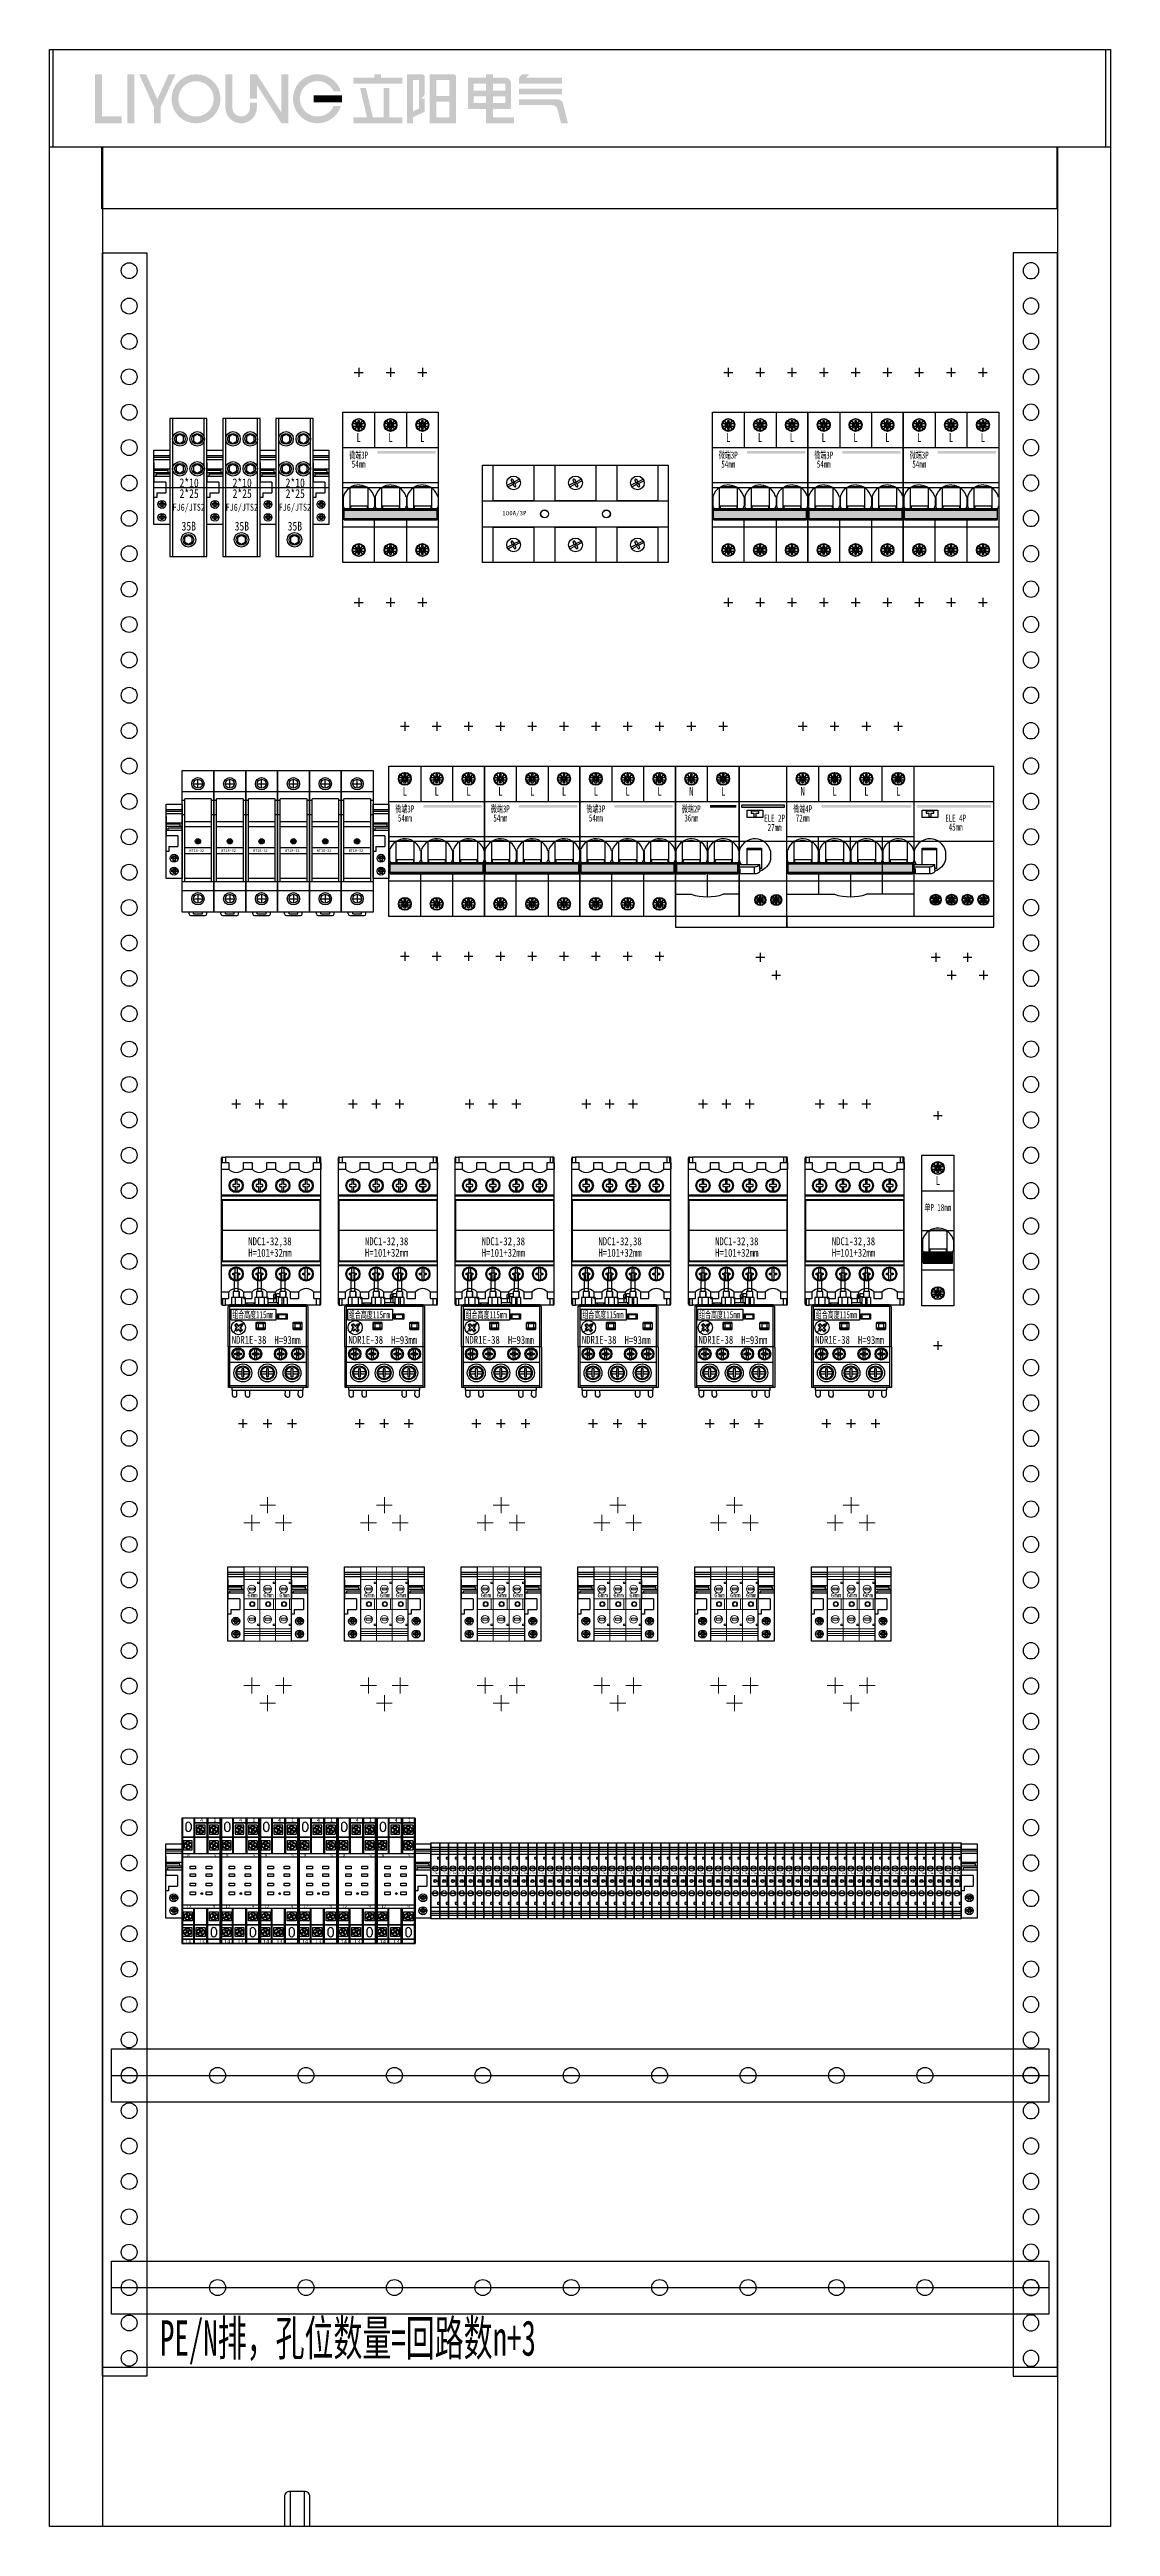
# Model space of a CAD drawing. Extents: x 1492244 to 1492844, y 431547 to 432947.
import ezdxf
from ezdxf.enums import TextEntityAlignment as Align

# ---------------------------------------------------------------- set-up
doc = ezdxf.new("R2010")
doc.units = 0
doc.header["$MEASUREMENT"] = 0
doc.linetypes.add('LYJS-XX', pattern=[0.35, 0.25, -0.1])
for name, color, linetype in [('EL-TEXT', 3, 'Continuous'), ('LY-JS-BJ', 7, 'Continuous'), ('LY-JS-YQJ', 7, 'Continuous'), ('布置图', 20, 'Continuous')]:
    doc.layers.add(name, color=color, linetype=linetype)
doc.layers.add('LY-二次控制图', color=7, linetype='Continuous', lineweight=18)
doc.styles.add('-宋体', font='', dxfattribs={"width": 0.65})
doc.styles.add('LY-SJ-元器件', font='', dxfattribs={"width": 0.6, "height": 4})
doc.styles.add('宋体', font='', dxfattribs={"width": 0.8, "height": 3.5})
doc.styles.get('-宋体').set_extended_font_data('NSimSun')
doc.styles.get('LY-SJ-元器件').set_extended_font_data('SimSun')
doc.styles.get('宋体').set_extended_font_data('SimSun')

# ---------------------------------------------------------------- blocks, each defined once
blk = doc.blocks.new('微端3P-54mm-2022.1')
h = blk.add_hatch(color=3)
h.dxf.hatch_style = 1
h.paths.add_polyline_path([(52.5, 19), (52.5, 20.5), (19.5, 20.5), (19.5, 19)])
h = blk.add_hatch(color=0)
h.dxf.hatch_style = 1
h.paths.add_polyline_path([(53.3, -17.5), (53.3, -13), (0.7, -13), (0.7, -17.5)])
at = {"color": 1}
for p, q in [((6.5, 65), (11.5, 65)), ((9, 67.5), (9, 62.5)), ((24.5, 65), (29.5, 65)), ((27, 67.5), (27, 62.5)), ((42.5, 65), (47.5, 65)), ((45, 67.5), (45, 62.5)), ((0, 0), (54, 0)), ((6.5, -65), (11.5, -65)), ((9, -62.5), (9, -67.5)), ((24.5, -65), (29.5, -65)), ((27, -62.5), (27, -67.5)), ((42.5, -65), (47.5, -65)), ((45, -62.5), (45, -67.5))]:
    blk.add_line(p, q, dxfattribs=at)
at = {"color": 0}
for p, q in [((0, -42.5), (0, 42.5)), ((0, 42.5), (54, 42.5)), ((18, 42.5), (18, 22.5)), ((36, 42.5), (36, 22.5)), ((54, 42.5), (54, -42.5)), ((0, 22.5), (54, 22.5)), ((54, 2.5), (0, 2.5)), ((54, -22.5), (0, -22.5)), ((18, -42.5), (18, -17.5)), ((36, -17.5), (36, -42.5)), ((54, -42.5), (0, -42.5))]:
    blk.add_line(p, q, dxfattribs=at)
at = {"color": 0, "linetype": 'Continuous', "lineweight": 25}
for p, q in [((7.9, 35.9), (5.6, 35.9)), ((5.6, 34.7), (7.9, 34.7)), ((6.7, 37.8), (6.5, 37.6)), ((6.5, 37.6), (6.6, 37.5)), ((6.6, 33.1), (6.5, 33)), ((6.5, 33), (6.7, 32.8)), ((6.6, 37.5), (8.1, 35.9)), ((8.1, 34.7), (6.6, 33.1)), ((6.8, 37.7), (6.7, 37.8)), ((6.7, 32.8), (6.8, 32.9)), ((8.4, 36.1), (6.8, 37.7)), ((6.8, 32.9), (8.4, 34.5)), ((7.3, 35.9), (7.3, 34.7)), ((7.3, 35.9), (8, 35.5)), ((7.3, 34.7), (8, 35.2)), ((8, 35.5), (8, 35.2)), ((8.2, 35.5), (8, 35.5)), ((8, 35.2), (8.2, 35.2)), ((8.5, 37.7), (8.5, 36.5)), ((8.5, 37.7), (8.9, 36.3)), ((9.5, 37.7), (8.5, 37.7)), ((8.5, 36.5), (8.9, 36)), ((8.5, 34.2), (8.9, 34.7)), ((8.5, 33), (8.9, 34.3)), ((8.5, 34.2), (8.5, 33)), ((8.5, 33), (9.5, 33)), ((9.1, 36.3), (8.9, 36.3)), ((8.9, 36.3), (8.9, 36)), ((8.9, 34.7), (8.9, 34.3)), ((8.9, 34.3), (9.1, 34.3)), ((9, 31.8), (9, 32.1)), ((9.5, 37.7), (9.1, 36.3)), ((9.5, 36.5), (9.1, 36)), ((9.1, 36), (9.1, 36.3)), ((9.5, 34.2), (9.1, 34.7)), ((9.1, 34.3), (9.1, 34.7)), ((9.1, 34.3), (9.5, 33)), ((9.5, 36.5), (9.5, 37.7)), ((9.5, 33), (9.5, 34.2)), ((11.2, 37.7), (9.6, 36.1)), ((9.6, 34.5), (11.2, 32.9)), ((10, 35.5), (9.7, 35.5)), ((9.7, 35.2), (10, 35.2)), ((9.9, 35.9), (11.4, 37.5)), ((11.4, 33.1), (9.9, 34.7)), ((10.7, 35.9), (10, 35.5)), ((10, 35.2), (10, 35.5)), ((10.7, 34.7), (10, 35.2)), ((12.4, 35.9), (10.1, 35.9)), ((10.1, 34.7), (12.4, 34.7)), ((10.7, 34.7), (10.7, 35.9)), ((11.3, 37.8), (11.2, 37.7)), ((11.2, 32.9), (11.3, 32.8)), ((11.5, 37.6), (11.3, 37.8)), ((11.3, 32.8), (11.5, 33)), ((11.4, 37.5), (11.5, 37.6)), ((11.5, 33), (11.4, 33.1)), ((25.9, 35.9), (23.6, 35.9)), ((23.6, 34.7), (25.9, 34.7)), ((24.7, 37.8), (24.5, 37.6)), ((24.5, 37.6), (24.6, 37.5)), ((24.6, 33.1), (24.5, 33)), ((24.5, 33), (24.7, 32.8)), ((24.6, 37.5), (26.1, 35.9)), ((26.1, 34.7), (24.6, 33.1)), ((24.8, 37.7), (24.7, 37.8)), ((24.7, 32.8), (24.8, 32.9)), ((26.4, 36.1), (24.8, 37.7)), ((24.8, 32.9), (26.4, 34.5)), ((25.3, 35.9), (25.3, 34.7)), ((25.3, 35.9), (26, 35.5)), ((25.3, 34.7), (26, 35.2)), ((26, 35.5), (26, 35.2)), ((26.2, 35.5), (26, 35.5)), ((26, 35.2), (26.2, 35.2)), ((27.5, 37.7), (26.5, 37.7)), ((26.5, 37.7), (26.5, 36.5)), ((26.5, 37.7), (26.9, 36.3)), ((26.5, 36.5), (26.9, 36)), ((26.5, 34.2), (26.9, 34.7)), ((26.5, 33), (26.9, 34.3)), ((26.5, 34.2), (26.5, 33)), ((26.5, 33), (27.5, 33)), ((26.9, 36.3), (26.9, 36)), ((27.1, 36.3), (26.9, 36.3)), ((26.9, 34.7), (26.9, 34.3)), ((26.9, 34.3), (27.1, 34.3)), ((27, 31.8), (27, 32.1)), ((27.5, 37.7), (27.1, 36.3)), ((27.5, 36.5), (27.1, 36)), ((27.1, 36), (27.1, 36.3)), ((27.1, 34.3), (27.1, 34.7)), ((27.5, 34.2), (27.1, 34.7)), ((27.1, 34.3), (27.5, 33)), ((27.5, 36.5), (27.5, 37.7)), ((27.5, 33), (27.5, 34.2)), ((29.2, 37.7), (27.6, 36.1)), ((27.6, 34.5), (29.2, 32.9)), ((28, 35.5), (27.7, 35.5)), ((27.7, 35.2), (28, 35.2)), ((27.9, 35.9), (29.4, 37.5)), ((29.4, 33.1), (27.9, 34.7)), ((28.7, 35.9), (28, 35.5)), ((28, 35.2), (28, 35.5)), ((28.7, 34.7), (28, 35.2)), ((30.4, 35.9), (28.1, 35.9)), ((28.1, 34.7), (30.4, 34.7)), ((28.7, 34.7), (28.7, 35.9)), ((29.3, 37.8), (29.2, 37.7)), ((29.2, 32.9), (29.3, 32.8)), ((29.5, 37.6), (29.3, 37.8)), ((29.3, 32.8), (29.5, 33)), ((29.4, 37.5), (29.5, 37.6)), ((29.5, 33), (29.4, 33.1)), ((43.9, 35.9), (41.6, 35.9)), ((41.6, 34.7), (43.9, 34.7)), ((42.7, 37.8), (42.5, 37.6)), ((42.5, 37.6), (42.6, 37.5)), ((42.6, 33.1), (42.5, 33)), ((42.5, 33), (42.7, 32.8)), ((42.6, 37.5), (44.1, 35.9)), ((44.1, 34.7), (42.6, 33.1)), ((42.8, 37.7), (42.7, 37.8)), ((42.7, 32.8), (42.8, 32.9)), ((44.4, 36.1), (42.8, 37.7)), ((42.8, 32.9), (44.4, 34.5)), ((43.3, 35.9), (43.3, 34.7)), ((43.3, 35.9), (44, 35.5)), ((43.3, 34.7), (44, 35.2)), ((44, 35.5), (44, 35.2)), ((44.2, 35.5), (44, 35.5)), ((44, 35.2), (44.2, 35.2)), ((44.5, 37.7), (44.9, 36.3)), ((45.5, 37.7), (44.5, 37.7)), ((44.5, 37.7), (44.5, 36.5)), ((44.5, 36.5), (44.9, 36)), ((44.5, 34.2), (44.9, 34.7)), ((44.5, 33), (44.9, 34.3)), ((44.5, 34.2), (44.5, 33)), ((44.5, 33), (45.5, 33)), ((44.9, 36.3), (44.9, 36)), ((45.1, 36.3), (44.9, 36.3)), ((44.9, 34.7), (44.9, 34.3)), ((44.9, 34.3), (45.1, 34.3)), ((45, 31.8), (45, 32.1)), ((45.5, 37.7), (45.1, 36.3)), ((45.5, 36.5), (45.1, 36)), ((45.1, 36), (45.1, 36.3)), ((45.1, 34.3), (45.1, 34.7)), ((45.5, 34.2), (45.1, 34.7)), ((45.1, 34.3), (45.5, 33)), ((45.5, 36.5), (45.5, 37.7)), ((45.5, 33), (45.5, 34.2)), ((47.2, 37.7), (45.6, 36.1)), ((45.6, 34.5), (47.2, 32.9)), ((46, 35.5), (45.7, 35.5)), ((45.7, 35.2), (46, 35.2)), ((45.9, 35.9), (47.4, 37.5)), ((47.4, 33.1), (45.9, 34.7)), ((46.7, 35.9), (46, 35.5)), ((46, 35.2), (46, 35.5)), ((46.7, 34.7), (46, 35.2)), ((48.4, 35.9), (46.1, 35.9)), ((46.1, 34.7), (48.4, 34.7)), ((46.7, 34.7), (46.7, 35.9)), ((47.3, 37.8), (47.2, 37.7)), ((47.2, 32.9), (47.3, 32.8)), ((47.5, 37.6), (47.3, 37.8)), ((47.3, 32.8), (47.5, 33)), ((47.4, 37.5), (47.5, 37.6)), ((47.5, 33), (47.4, 33.1)), ((0.3, -5.5), (0.3, -10.5)), ((53.3, -12.2), (0.7, -12.2)), ((0.7, -18.4), (0.7, -12.2)), ((53.3, -12.4), (0.7, -12.4)), ((53.3, -13), (0.7, -13)), ((4.1, -12.2), (4.1, -0.4)), ((4.4, -10.4), (4.4, -12.2)), ((4.4, -10.4), (13.8, -10.4)), ((13.8, -10.4), (13.8, -12.2)), ((14.1, -0.4), (14.1, -12.2)), ((18, -5.5), (18, -10.5)), ((18.3, -5.5), (18.3, -10.5)), ((22.1, -12.2), (22.1, -0.4)), ((22.4, -10.4), (22.4, -12.2)), ((22.4, -10.4), (31.8, -10.4)), ((31.8, -10.4), (31.8, -12.2)), ((32.1, -0.4), (32.1, -12.2)), ((36, -5.5), (36, -10.5)), ((36.3, -5.5), (36.3, -10.5)), ((40.1, -12.2), (40.1, -0.4)), ((40.4, -10.4), (40.4, -12.2)), ((40.4, -10.4), (49.8, -10.4)), ((49.8, -10.4), (49.8, -12.2)), ((50.1, -0.4), (50.1, -12.2)), ((53.3, -18.4), (53.3, -12.2)), ((54, -5.5), (54, -10.5)), ((0.7, -17.5), (53.3, -17.5)), ((0.7, -18.1), (53.3, -18.1)), ((0.7, -18.4), (53.3, -18.4)), ((7.9, -34.8), (5.6, -34.8)), ((5.6, -36), (7.9, -36)), ((6.7, -32.9), (6.5, -33.1)), ((6.5, -33.1), (6.6, -33.2)), ((6.6, -37.6), (6.5, -37.7)), ((6.5, -37.7), (6.7, -37.9)), ((6.6, -33.2), (8.1, -34.8)), ((8.1, -36), (6.6, -37.6)), ((6.8, -33), (6.7, -32.9)), ((6.7, -37.9), (6.8, -37.8)), ((8.4, -34.6), (6.8, -33)), ((6.8, -37.8), (8.4, -36.2)), ((7.3, -34.8), (7.3, -36)), ((7.3, -34.8), (8, -35.2)), ((7.3, -36), (8, -35.5)), ((8, -35.2), (8, -35.5)), ((8.2, -35.2), (8, -35.2)), ((8, -35.5), (8.2, -35.5)), ((8.5, -33), (8.9, -34.4)), ((9.5, -33), (8.5, -33)), ((8.5, -33), (8.5, -34.2)), ((8.5, -34.2), (8.9, -34.7)), ((8.5, -36.6), (8.9, -36.1)), ((8.5, -37.7), (8.9, -36.4)), ((8.5, -36.6), (8.5, -37.7)), ((8.5, -37.7), (9.5, -37.7)), ((9.1, -34.4), (8.9, -34.4)), ((8.9, -34.4), (8.9, -34.7)), ((8.9, -36.1), (8.9, -36.4)), ((8.9, -36.4), (9.1, -36.4)), ((9, -38.9), (9, -38.6)), ((9.5, -33), (9.1, -34.4)), ((9.5, -34.2), (9.1, -34.7)), ((9.1, -34.7), (9.1, -34.4)), ((9.5, -36.6), (9.1, -36)), ((9.1, -36.4), (9.1, -36)), ((9.1, -36.4), (9.5, -37.7)), ((9.5, -34.2), (9.5, -33)), ((9.5, -37.7), (9.5, -36.6)), ((11.2, -33), (9.6, -34.6)), ((9.6, -36.2), (11.2, -37.8)), ((10, -35.2), (9.7, -35.2)), ((9.7, -35.5), (10, -35.5)), ((9.9, -34.8), (11.4, -33.2)), ((11.4, -37.6), (9.9, -36)), ((10.7, -34.8), (10, -35.2)), ((10, -35.5), (10, -35.2)), ((10.7, -36), (10, -35.5)), ((12.4, -34.8), (10.1, -34.8)), ((10.1, -36), (12.4, -36)), ((10.7, -36), (10.7, -34.8)), ((11.3, -32.9), (11.2, -33)), ((11.2, -37.8), (11.3, -37.9)), ((11.5, -33.1), (11.3, -32.9)), ((11.3, -37.9), (11.5, -37.7)), ((11.4, -33.2), (11.5, -33.1)), ((11.5, -37.7), (11.4, -37.6)), ((25.9, -34.8), (23.6, -34.8)), ((23.6, -36), (25.9, -36)), ((24.7, -32.9), (24.5, -33.1)), ((24.5, -33.1), (24.6, -33.2)), ((24.6, -37.6), (24.5, -37.7)), ((24.5, -37.7), (24.7, -37.9)), ((24.6, -33.2), (26.1, -34.8)), ((26.1, -36), (24.6, -37.6)), ((24.8, -33), (24.7, -32.9)), ((24.7, -37.9), (24.8, -37.8)), ((26.4, -34.6), (24.8, -33)), ((24.8, -37.8), (26.4, -36.2)), ((25.3, -34.8), (25.3, -36)), ((25.3, -34.8), (26, -35.2)), ((25.3, -36), (26, -35.5)), ((26, -35.2), (26, -35.5)), ((26.2, -35.2), (26, -35.2)), ((26, -35.5), (26.2, -35.5)), ((26.5, -33), (26.5, -34.2)), ((27.5, -33), (26.5, -33)), ((26.5, -33), (26.9, -34.4)), ((26.5, -34.2), (26.9, -34.7)), ((26.5, -36.6), (26.9, -36.1)), ((26.5, -37.7), (26.9, -36.4)), ((26.5, -36.6), (26.5, -37.7)), ((26.5, -37.7), (27.5, -37.7)), ((27.1, -34.4), (26.9, -34.4)), ((26.9, -34.4), (26.9, -34.7)), ((26.9, -36.1), (26.9, -36.4)), ((26.9, -36.4), (27.1, -36.4)), ((27, -38.9), (27, -38.6)), ((27.5, -33), (27.1, -34.4)), ((27.5, -34.2), (27.1, -34.7)), ((27.1, -34.7), (27.1, -34.4)), ((27.1, -36.4), (27.1, -36)), ((27.5, -36.6), (27.1, -36)), ((27.1, -36.4), (27.5, -37.7)), ((27.5, -34.2), (27.5, -33)), ((27.5, -37.7), (27.5, -36.6)), ((29.2, -33), (27.6, -34.6)), ((27.6, -36.2), (29.2, -37.8)), ((28, -35.2), (27.7, -35.2)), ((27.7, -35.5), (28, -35.5)), ((27.9, -34.8), (29.4, -33.2)), ((29.4, -37.6), (27.9, -36)), ((28.7, -34.8), (28, -35.2)), ((28, -35.5), (28, -35.2)), ((28.7, -36), (28, -35.5)), ((30.4, -34.8), (28.1, -34.8)), ((28.1, -36), (30.4, -36)), ((28.7, -36), (28.7, -34.8)), ((29.3, -32.9), (29.2, -33)), ((29.2, -37.8), (29.3, -37.9)), ((29.5, -33.1), (29.3, -32.9)), ((29.3, -37.9), (29.5, -37.7)), ((29.4, -33.2), (29.5, -33.1)), ((29.5, -37.7), (29.4, -37.6)), ((43.9, -34.8), (41.6, -34.8)), ((41.6, -36), (43.9, -36)), ((42.7, -32.9), (42.5, -33.1)), ((42.5, -33.1), (42.6, -33.2)), ((42.6, -37.6), (42.5, -37.7)), ((42.5, -37.7), (42.7, -37.9)), ((42.6, -33.2), (44.1, -34.8)), ((44.1, -36), (42.6, -37.6)), ((42.8, -33), (42.7, -32.9)), ((42.7, -37.9), (42.8, -37.8)), ((44.4, -34.6), (42.8, -33)), ((42.8, -37.8), (44.4, -36.2)), ((43.3, -34.8), (44, -35.2)), ((43.3, -34.8), (43.3, -36)), ((43.3, -36), (44, -35.5)), ((44, -35.2), (44, -35.5)), ((44.2, -35.2), (44, -35.2)), ((44, -35.5), (44.2, -35.5)), ((44.5, -33), (44.9, -34.4)), ((45.5, -33), (44.5, -33)), ((44.5, -33), (44.5, -34.2)), ((44.5, -34.2), (44.9, -34.7)), ((44.5, -36.6), (44.9, -36.1)), ((44.5, -37.7), (44.9, -36.4)), ((44.5, -36.6), (44.5, -37.7)), ((44.5, -37.7), (45.5, -37.7)), ((44.9, -34.4), (44.9, -34.7)), ((45.1, -34.4), (44.9, -34.4)), ((44.9, -36.1), (44.9, -36.4)), ((44.9, -36.4), (45.1, -36.4)), ((45, -38.9), (45, -38.6)), ((45.5, -33), (45.1, -34.4)), ((45.5, -34.2), (45.1, -34.7)), ((45.1, -34.7), (45.1, -34.4)), ((45.1, -36.4), (45.1, -36)), ((45.5, -36.6), (45.1, -36)), ((45.1, -36.4), (45.5, -37.7)), ((45.5, -34.2), (45.5, -33)), ((45.5, -37.7), (45.5, -36.6)), ((47.2, -33), (45.6, -34.6)), ((45.6, -36.2), (47.2, -37.8)), ((46, -35.2), (45.7, -35.2)), ((45.7, -35.5), (46, -35.5)), ((45.9, -34.8), (47.4, -33.2)), ((47.4, -37.6), (45.9, -36)), ((46.7, -34.8), (46, -35.2)), ((46, -35.5), (46, -35.2)), ((46.7, -36), (46, -35.5)), ((48.4, -34.8), (46.1, -34.8)), ((46.1, -36), (48.4, -36)), ((46.7, -36), (46.7, -34.8)), ((47.3, -32.9), (47.2, -33)), ((47.2, -37.8), (47.3, -37.9)), ((47.5, -33.1), (47.3, -32.9)), ((47.3, -37.9), (47.5, -37.7)), ((47.4, -33.2), (47.5, -33.1)), ((47.5, -37.7), (47.4, -37.6))]:
    blk.add_line(p, q, dxfattribs=at)
at = {"color": 0}
for centre, radius in [((9, 35.3), 3.64), ((9, 35.3), 3.39), ((27, 35.3), 3.64), ((27, 35.3), 3.39), ((45, 35.3), 3.64), ((45, 35.3), 3.39), ((9, -35.4), 3.64), ((9, -35.4), 3.39), ((27, -35.4), 3.64), ((27, -35.4), 3.39), ((45, -35.4), 3.64), ((45, -35.4), 3.39)]:
    blk.add_circle(centre, radius, dxfattribs=at)
at = {"color": 0, "linetype": 'Continuous', "lineweight": 25}
for centre in [(9, 35.3), (27, 35.3), (45, 35.3), (9, -35.4), (27, -35.4), (45, -35.4)]:
    blk.add_circle(centre, 3.5, dxfattribs=at)
for centre, radius, start, end in [((9, 35.3), 3.25, 137.6454, 169.3613), ((9, 35.3), 3.25, 190.6387, 222.3546), ((9, 35.3), 3.25, 47.6454, 132.3546), ((9, 35.3), 3.25, 227.6454, 312.3546), ((7.9, 36.5), 0.552, 270, 360), ((7.9, 34.2), 0.552, 0, 90), ((8.2, 36.7), 1.27, 275.7409, 278.1372), ((8.1, 37.8), 2.31, 274.6869, 276.011), ((8.1, 32.9), 2.31, 83.234, 85.2255), ((8.2, 34.3), 0.834, 77.8753, 83.3489), ((8.3, 36), 0.494, 282.0203, 298.836), ((8.2, 36.2), 0.747, 278.1332, 282.1859), ((8.3, 34.6), 0.5, 58.0737, 77.8061), ((8.2, 36.1), 0.641, 299.0084, 316.9423), ((8.2, 34.5), 0.636, 37.8376, 58.3835), ((8.3, 36), 0.506, 316.5183, 337.4465), ((8.3, 34.6), 0.49, 22.029, 37.4855), ((6.6, 36.6), 2.31, 342.9388, 344.9228), ((8, 36.1), 0.834, 337.6013, 343.0532), ((8.1, 34.5), 0.747, 18.1694, 22.2379), ((7.6, 34.4), 1.27, 15.7681, 18.1735), ((6.6, 34.1), 2.31, 14.7102, 16.0393), ((11.4, 36.6), 2.31, 195.0773, 196.4013), ((11.4, 34.1), 2.31, 162.9388, 164.9228), ((9.9, 36.1), 0.747, 198.5233, 202.5755), ((10.4, 36.3), 1.27, 196.1312, 198.5273), ((9.7, 36), 0.49, 202.3673, 217.7617), ((9.7, 34.6), 0.506, 136.5183, 157.4465), ((10, 34.5), 0.834, 157.6013, 163.0532), ((9.8, 36.1), 0.636, 218.1132, 238.5766), ((9.8, 34.5), 0.641, 119.0082, 136.9423), ((9.7, 36), 0.5, 238.269, 257.922), ((10.1, 36.5), 0.552, 180, 270), ((9.7, 34.7), 0.494, 102.021, 118.8359), ((10.1, 34.2), 0.552, 90, 180), ((9.8, 36.3), 0.834, 257.9903, 263.442), ((9.8, 33.9), 1.27, 95.7421, 98.1383), ((9.7, 34.4), 0.747, 98.1342, 102.1867), ((9.9, 37.8), 2.31, 263.3277, 265.3115), ((9.9, 32.9), 2.31, 94.6881, 96.0122), ((9, 35.3), 3.25, 10.6387, 42.3546), ((9, 35.3), 3.25, 317.6454, 349.3613), ((27, 35.3), 3.25, 137.6454, 169.3613), ((27, 35.3), 3.25, 190.6387, 222.3546), ((27, 35.3), 3.25, 47.6454, 132.3546), ((27, 35.3), 3.25, 227.6454, 312.3546), ((25.9, 36.5), 0.552, 270, 360), ((25.9, 34.2), 0.552, 0, 90), ((26.2, 36.7), 1.27, 275.7409, 278.1372), ((26.1, 37.8), 2.31, 274.6869, 276.011), ((26.1, 32.9), 2.31, 83.234, 85.2255), ((26.2, 34.3), 0.834, 77.8753, 83.3489), ((26.3, 36), 0.494, 282.0203, 298.836), ((26.2, 36.2), 0.747, 278.1332, 282.1859), ((26.3, 34.6), 0.5, 58.0737, 77.8061), ((26.2, 36.1), 0.641, 299.0084, 316.9423), ((26.2, 34.5), 0.636, 37.8376, 58.3835), ((26.3, 36), 0.506, 316.5183, 337.4465), ((26.3, 34.6), 0.49, 22.029, 37.4855), ((24.6, 36.6), 2.31, 342.9388, 344.9228), ((26, 36.1), 0.834, 337.6013, 343.0532), ((26.1, 34.5), 0.747, 18.1694, 22.2379), ((25.6, 34.4), 1.27, 15.7681, 18.1735), ((24.6, 34.1), 2.31, 14.7102, 16.0393), ((29.4, 36.6), 2.31, 195.0773, 196.4013), ((29.4, 34.1), 2.31, 162.9388, 164.9228), ((27.9, 36.1), 0.747, 198.5233, 202.5755), ((28.4, 36.3), 1.27, 196.1312, 198.5273), ((27.7, 36), 0.49, 202.3673, 217.7617), ((27.7, 34.6), 0.506, 136.5183, 157.4465), ((28, 34.5), 0.834, 157.6013, 163.0532), ((27.8, 36.1), 0.636, 218.1132, 238.5766), ((27.8, 34.5), 0.641, 119.0082, 136.9423), ((27.7, 36), 0.5, 238.269, 257.922), ((28.1, 36.5), 0.552, 180, 270), ((27.7, 34.7), 0.494, 102.021, 118.8359), ((28.1, 34.2), 0.552, 90, 180), ((27.8, 36.3), 0.834, 257.9903, 263.442), ((27.8, 33.9), 1.27, 95.7421, 98.1383), ((27.7, 34.4), 0.747, 98.1342, 102.1867), ((27.9, 37.8), 2.31, 263.3277, 265.3115), ((27.9, 32.9), 2.31, 94.6881, 96.0122), ((27, 35.3), 3.25, 10.6387, 42.3546), ((27, 35.3), 3.25, 317.6454, 349.3613), ((45, 35.3), 3.25, 137.6454, 169.3613), ((45, 35.3), 3.25, 190.6387, 222.3546), ((45, 35.3), 3.25, 47.6454, 132.3546), ((45, 35.3), 3.25, 227.6454, 312.3546), ((43.9, 36.5), 0.552, 270, 360), ((43.9, 34.2), 0.552, 0, 90), ((44.2, 36.7), 1.27, 275.7409, 278.1372), ((44.1, 37.8), 2.31, 274.6869, 276.011), ((44.1, 32.9), 2.31, 83.234, 85.2255), ((44.2, 34.3), 0.834, 77.8753, 83.3489), ((44.3, 36), 0.494, 282.0203, 298.836), ((44.2, 36.2), 0.747, 278.1332, 282.1859), ((44.3, 34.6), 0.5, 58.0737, 77.8061), ((44.2, 36.1), 0.641, 299.0084, 316.9423), ((44.2, 34.5), 0.636, 37.8376, 58.3835), ((44.3, 36), 0.506, 316.5183, 337.4465), ((44.3, 34.6), 0.49, 22.029, 37.4855), ((42.6, 36.6), 2.31, 342.9388, 344.9228), ((44, 36.1), 0.834, 337.6013, 343.0532), ((44.1, 34.5), 0.747, 18.1694, 22.2379), ((43.6, 34.4), 1.27, 15.7681, 18.1735), ((42.6, 34.1), 2.31, 14.7102, 16.0393), ((47.4, 36.6), 2.31, 195.0773, 196.4013), ((47.4, 34.1), 2.31, 162.9388, 164.9228), ((45.9, 36.1), 0.747, 198.5233, 202.5755), ((46.4, 36.3), 1.27, 196.1312, 198.5273), ((45.7, 36), 0.49, 202.3673, 217.7617), ((45.7, 34.6), 0.506, 136.5183, 157.4465), ((46, 34.5), 0.834, 157.6013, 163.0532), ((45.8, 36.1), 0.636, 218.1132, 238.5766), ((45.8, 34.5), 0.641, 119.0082, 136.9423), ((45.7, 36), 0.5, 238.269, 257.922), ((46.1, 36.5), 0.552, 180, 270), ((45.7, 34.7), 0.494, 102.021, 118.8359), ((46.1, 34.2), 0.552, 90, 180), ((45.8, 36.3), 0.834, 257.9903, 263.442), ((45.8, 33.9), 1.27, 95.7421, 98.1383), ((45.7, 34.4), 0.747, 98.1342, 102.1867), ((45.9, 37.8), 2.31, 263.3277, 265.3115), ((45.9, 32.9), 2.31, 94.6881, 96.0122), ((45, 35.3), 3.25, 10.6387, 42.3546), ((45, 35.3), 3.25, 317.6454, 349.3613), ((9.1, -7.8), 9.19, 87.8849, 160.4296), ((8.9, -15.2), 15.6, 94.6966, 107.9265), ((9.1, -16.7), 17.1, 89.9904, 94.9002), ((9.1, -16.2), 16.6, 75.7297, 90.1184), ((9, -7.9), 9.23, 15.0474, 87.2502), ((27.1, -7.8), 9.19, 87.8849, 160.4296), ((26.9, -15.2), 15.6, 94.6966, 107.9265), ((27.1, -16.7), 17.1, 89.9904, 94.9002), ((27.1, -16.2), 16.6, 75.7297, 90.1184), ((27, -7.9), 9.23, 15.0474, 87.2502), ((45.1, -7.8), 9.19, 87.8849, 160.4296), ((44.9, -15.2), 15.6, 94.6966, 107.9265), ((45.1, -16.7), 17.1, 89.9904, 94.9002), ((45.1, -16.2), 16.6, 75.7297, 90.1184), ((45, -7.9), 9.23, 15.0474, 87.2502), ((9.4, -8), 9.46, 160.057, 164.6179), ((29.6, -1.8), 30.6, 196.4297, 196.8694), ((16.6, -5.8), 17, 196.781, 197.5735), ((10, -7.9), 10.1, 197.5731, 198.8992), ((6.9, -9), 6.85, 198.859, 201.3043), ((5, -9.7), 4.71, 201.1482, 208.2485), ((13.7, -5), 14.7, 208.3279, 209.4703), ((10, -12.6), 12.9, 72.7867, 75.5196), ((5.8, -26.4), 27.4, 72.3845, 73.0215), ((13.6, -9.9), 4.27, 329.3774, 337.9794), ((7.4, -6.4), 11.4, 329.2292, 329.8147), ((11.2, -9), 6.88, 337.958, 342.3373), ((-11.7, -1.9), 30.9, 343.1981, 343.8522), ((5.6, -7.1), 12.8, 342.1258, 343.1767), ((27.4, -8), 9.46, 160.057, 164.6179), ((47.6, -1.8), 30.6, 196.4297, 196.8694), ((34.6, -5.8), 17, 196.781, 197.5735), ((28, -7.9), 10.1, 197.5731, 198.8992), ((24.9, -9), 6.85, 198.859, 201.3043), ((23, -9.7), 4.71, 201.1482, 208.2485), ((31.7, -5), 14.7, 208.3279, 209.4703), ((28, -12.6), 12.9, 72.7867, 75.5196), ((23.8, -26.4), 27.4, 72.3845, 73.0215), ((31.6, -9.9), 4.27, 329.3774, 337.9794), ((25.4, -6.4), 11.4, 329.2292, 329.8147), ((29.2, -9), 6.88, 337.958, 342.3373), ((6.3, -1.9), 30.9, 343.1981, 343.8522), ((23.6, -7.1), 12.8, 342.1258, 343.1767), ((45.4, -8), 9.46, 160.057, 164.6179), ((65.6, -1.8), 30.6, 196.4297, 196.8694), ((52.6, -5.8), 17, 196.781, 197.5735), ((46, -7.9), 10.1, 197.5731, 198.8992), ((42.9, -9), 6.85, 198.859, 201.3043), ((41, -9.7), 4.71, 201.1482, 208.2485), ((49.7, -5), 14.7, 208.3279, 209.4703), ((46, -12.6), 12.9, 72.7867, 75.5196), ((41.8, -26.4), 27.4, 72.3845, 73.0215), ((49.6, -9.9), 4.27, 329.3774, 337.9794), ((43.4, -6.4), 11.4, 329.2292, 329.8147), ((47.2, -9), 6.88, 337.958, 342.3373), ((24.3, -1.9), 30.9, 343.1981, 343.8522), ((41.6, -7.1), 12.8, 342.1258, 343.1767), ((9, -35.4), 3.25, 137.6454, 169.3613), ((9, -35.4), 3.25, 190.6387, 222.3546), ((9, -35.4), 3.25, 47.6454, 132.3546), ((9, -35.4), 3.25, 227.6454, 312.3546), ((7.9, -34.2), 0.552, 270, 360), ((7.9, -36.6), 0.552, 0, 90), ((8.2, -34), 1.27, 275.7409, 278.1372), ((8.1, -32.9), 2.31, 274.6869, 276.011), ((8.1, -37.9), 2.31, 83.234, 85.2255), ((8.2, -36.4), 0.834, 77.8753, 83.3489), ((8.3, -34.7), 0.494, 282.0203, 298.836), ((8.2, -34.5), 0.747, 278.1332, 282.1859), ((8.3, -36.1), 0.5, 58.0737, 77.8061), ((8.2, -34.6), 0.641, 299.0084, 316.9423), ((8.2, -36.2), 0.636, 37.8376, 58.3835), ((8.3, -34.7), 0.506, 316.5183, 337.4465), ((8.3, -36.1), 0.49, 22.029, 37.4855), ((6.6, -34.1), 2.31, 342.9388, 344.9228), ((8, -34.6), 0.834, 337.6013, 343.0532), ((8.1, -36.2), 0.747, 18.1694, 22.2379), ((7.6, -36.3), 1.27, 15.7681, 18.1735), ((6.6, -36.6), 2.31, 14.7102, 16.0393), ((11.4, -34.1), 2.31, 195.0773, 196.4013), ((11.4, -36.7), 2.31, 162.9388, 164.9228), ((10.4, -34.4), 1.27, 196.1312, 198.5273), ((9.7, -34.7), 0.49, 202.3673, 217.7617), ((9.9, -34.6), 0.747, 198.5233, 202.5755), ((9.7, -36.1), 0.506, 136.5183, 157.4465), ((10, -36.2), 0.834, 157.6013, 163.0532), ((9.8, -34.6), 0.636, 218.1132, 238.5766), ((9.8, -36.2), 0.641, 119.0082, 136.9423), ((9.7, -34.7), 0.5, 238.269, 257.922), ((10.1, -34.2), 0.552, 180, 270), ((9.7, -36.1), 0.494, 102.021, 118.8359), ((10.1, -36.6), 0.552, 90, 180), ((9.8, -34.4), 0.834, 257.9903, 263.442), ((9.7, -36.3), 0.747, 98.1342, 102.1867), ((9.8, -36.8), 1.27, 95.7421, 98.1383), ((9.9, -32.9), 2.31, 263.3277, 265.3115), ((9.9, -37.9), 2.31, 94.6881, 96.0122), ((9, -35.4), 3.25, 10.6387, 42.3546), ((9, -35.4), 3.25, 317.6454, 349.3613), ((27, -35.4), 3.25, 137.6454, 169.3613), ((27, -35.4), 3.25, 190.6387, 222.3546), ((27, -35.4), 3.25, 47.6454, 132.3546), ((27, -35.4), 3.25, 227.6454, 312.3546), ((25.9, -34.2), 0.552, 270, 360), ((25.9, -36.6), 0.552, 0, 90), ((26.2, -34), 1.27, 275.7409, 278.1372), ((26.1, -32.9), 2.31, 274.6869, 276.011), ((26.1, -37.9), 2.31, 83.234, 85.2255), ((26.2, -36.4), 0.834, 77.8753, 83.3489), ((26.3, -34.7), 0.494, 282.0203, 298.836), ((26.2, -34.5), 0.747, 278.1332, 282.1859), ((26.3, -36.1), 0.5, 58.0737, 77.8061), ((26.2, -34.6), 0.641, 299.0084, 316.9423), ((26.2, -36.2), 0.636, 37.8376, 58.3835), ((26.3, -34.7), 0.506, 316.5183, 337.4465), ((26.3, -36.1), 0.49, 22.029, 37.4855), ((24.6, -34.1), 2.31, 342.9388, 344.9228), ((26, -34.6), 0.834, 337.6013, 343.0532), ((26.1, -36.2), 0.747, 18.1694, 22.2379), ((25.6, -36.3), 1.27, 15.7681, 18.1735), ((24.6, -36.6), 2.31, 14.7102, 16.0393), ((29.4, -34.1), 2.31, 195.0773, 196.4013), ((29.4, -36.7), 2.31, 162.9388, 164.9228), ((28.4, -34.4), 1.27, 196.1312, 198.5273), ((27.7, -34.7), 0.49, 202.3673, 217.7617), ((27.9, -34.6), 0.747, 198.5233, 202.5755), ((27.7, -36.1), 0.506, 136.5183, 157.4465), ((28, -36.2), 0.834, 157.6013, 163.0532), ((27.8, -34.6), 0.636, 218.1132, 238.5766), ((27.8, -36.2), 0.641, 119.0082, 136.9423), ((27.7, -34.7), 0.5, 238.269, 257.922), ((28.1, -34.2), 0.552, 180, 270), ((27.7, -36.1), 0.494, 102.021, 118.8359), ((28.1, -36.6), 0.552, 90, 180), ((27.8, -34.4), 0.834, 257.9903, 263.442), ((27.7, -36.3), 0.747, 98.1342, 102.1867), ((27.8, -36.8), 1.27, 95.7421, 98.1383), ((27.9, -32.9), 2.31, 263.3277, 265.3115), ((27.9, -37.9), 2.31, 94.6881, 96.0122), ((27, -35.4), 3.25, 10.6387, 42.3546), ((27, -35.4), 3.25, 317.6454, 349.3613), ((45, -35.4), 3.25, 137.6454, 169.3613), ((45, -35.4), 3.25, 190.6387, 222.3546), ((45, -35.4), 3.25, 47.6454, 132.3546), ((45, -35.4), 3.25, 227.6454, 312.3546), ((43.9, -34.2), 0.552, 270, 360), ((43.9, -36.6), 0.552, 0, 90), ((44.2, -34), 1.27, 275.7409, 278.1372), ((44.1, -32.9), 2.31, 274.6869, 276.011), ((44.1, -37.9), 2.31, 83.234, 85.2255), ((44.2, -36.4), 0.834, 77.8753, 83.3489), ((44.3, -34.7), 0.494, 282.0203, 298.836), ((44.2, -34.5), 0.747, 278.1332, 282.1859), ((44.3, -36.1), 0.5, 58.0737, 77.8061), ((44.2, -34.6), 0.641, 299.0084, 316.9423), ((44.2, -36.2), 0.636, 37.8376, 58.3835), ((44.3, -34.7), 0.506, 316.5183, 337.4465), ((44.3, -36.1), 0.49, 22.029, 37.4855), ((42.6, -34.1), 2.31, 342.9388, 344.9228), ((44, -34.6), 0.834, 337.6013, 343.0532), ((44.1, -36.2), 0.747, 18.1694, 22.2379), ((43.6, -36.3), 1.27, 15.7681, 18.1735), ((42.6, -36.6), 2.31, 14.7102, 16.0393), ((47.4, -34.1), 2.31, 195.0773, 196.4013), ((47.4, -36.7), 2.31, 162.9388, 164.9228), ((46.4, -34.4), 1.27, 196.1312, 198.5273), ((45.7, -34.7), 0.49, 202.3673, 217.7617), ((45.9, -34.6), 0.747, 198.5233, 202.5755), ((45.7, -36.1), 0.506, 136.5183, 157.4465), ((46, -36.2), 0.834, 157.6013, 163.0532), ((45.8, -34.6), 0.636, 218.1132, 238.5766), ((45.8, -36.2), 0.641, 119.0082, 136.9423), ((45.7, -34.7), 0.5, 238.269, 257.922), ((46.1, -34.2), 0.552, 180, 270), ((45.7, -36.1), 0.494, 102.021, 118.8359), ((46.1, -36.6), 0.552, 90, 180), ((45.8, -34.4), 0.834, 257.9903, 263.442), ((45.7, -36.3), 0.747, 98.1342, 102.1867), ((45.8, -36.8), 1.27, 95.7421, 98.1383), ((45.9, -32.9), 2.31, 263.3277, 265.3115), ((45.9, -37.9), 2.31, 94.6881, 96.0122), ((45, -35.4), 3.25, 10.6387, 42.3546), ((45, -35.4), 3.25, 317.6454, 349.3613)]:
    blk.add_arc(centre, radius, start, end, dxfattribs=at)
at = {"color": 0, "style": 'LY-SJ-元器件', "width": 0.7}
for p in [(9, 28.2), (27, 28.2), (45, 28.2)]:
    blk.add_text('L', height=5, dxfattribs=at).set_placement(p, align=Align.MIDDLE)
at = {"color": 1, "style": 'LY-SJ-元器件', "width": 0.6}
for s, p in [('微端3P', (9, 18.4)), ('54mm', (9, 13.1))]:
    blk.add_text(s, height=4, dxfattribs=at).set_placement(p, align=Align.MIDDLE)
blk = doc.blocks.new('端子堵头')
at = {"layer": 'LY-JS-YQJ'}
for p, q in [((0, 39), (9, 39)), ((0, 38), (9, 38)), ((0, 36.7), (9, 36.7)), ((0, 35), (0, 24)), ((0, 31.5), (9, 31.5)), ((8, 30.6), (0, 30.6)), ((0, 29.5), (9, 29.5)), ((1.2, 27.3), (1.2, 28.6)), ((1.2, 28.6), (9, 28.6)), ((8, 29.5), (8, 30.6)), ((9, 35), (9, 24)), ((9, 34.6), (9, 33.5)), ((0, 27.3), (9, 27.3)), ((6.7, 24), (0, 24)), ((1.6, 15.3), (0, 15.3)), ((1.6, 18), (1.6, 15.3)), ((1.6, 18), (6.7, 18)), ((6.7, 24), (6.7, 18))]:
    blk.add_line(p, q, dxfattribs=at)
for points in [[(0, 42), (9, 42), (9, 0), (0, 0)], [(3.2, 12.1), (6, 12.1), (6, 11), (3.2, 11)], [(3.2, 4.8), (6, 4.8), (6, 3.7), (3.2, 3.7)], [(5.1, 12.8), (5.1, 10), (4, 10), (4, 12.8)], [(5.1, 5.6), (5.1, 2.8), (4.1, 2.8), (4.1, 5.6)]]:
    blk.add_lwpolyline(points, close=True, dxfattribs=at)
for centre in [(4.5, 11.4), (4.5, 4.1)]:
    blk.add_circle(centre, 2.23, dxfattribs=at)
blk = doc.blocks.new('A$Cc13d9833')
for p, q in [((30, 39), (9, 39)), ((9, 39), (9, -39)), ((10.5, 39), (10.5, -39)), ((28.5, -39), (28.5, 39)), ((30, -39), (30, 39)), ((60, 39), (39, 39)), ((39, 39), (39, -39)), ((40.5, 39), (40.5, -39)), ((58.5, -39), (58.5, 39)), ((60, -39), (60, 39)), ((90, 39), (69, 39)), ((69, 39), (69, -39)), ((70.5, 39), (70.5, -39)), ((88.5, -39), (88.5, 39)), ((90, -39), (90, 39)), ((9, -39), (30, -39)), ((39, -39), (60, -39)), ((69, -39), (90, -39))]:
    blk.add_line(p, q)
at = {"color": 3}
blk.add_line((0, 0), (99, 0), dxfattribs=at)
for points in [[(14.7, 24.9), (16.8, 26.2), (16.8, 28.7), (14.7, 29.9), (12.5, 28.7), (12.5, 26.2)], [(24.5, 24.9), (26.7, 26.2), (26.7, 28.7), (24.5, 29.9), (22.4, 28.7), (22.4, 26.2)], [(44.7, 24.9), (46.8, 26.2), (46.8, 28.7), (44.7, 29.9), (42.5, 28.7), (42.5, 26.2)], [(54.5, 24.9), (56.7, 26.2), (56.7, 28.7), (54.5, 29.9), (52.4, 28.7), (52.4, 26.2)], [(74.7, 24.9), (76.8, 26.2), (76.8, 28.7), (74.7, 29.9), (72.5, 28.7), (72.5, 26.2)], [(84.5, 24.9), (86.7, 26.2), (86.7, 28.7), (84.5, 29.9), (82.4, 28.7), (82.4, 26.2)], [(14.7, 8), (16.8, 9.3), (16.8, 11.8), (14.7, 13), (12.5, 11.8), (12.5, 9.3)], [(24.5, 8), (26.7, 9.3), (26.7, 11.8), (24.5, 13), (22.4, 11.8), (22.4, 9.3)], [(44.7, 8), (46.8, 9.3), (46.8, 11.8), (44.7, 13), (42.5, 11.8), (42.5, 9.3)], [(54.5, 8), (56.7, 9.3), (56.7, 11.8), (54.5, 13), (52.4, 11.8), (52.4, 9.3)], [(74.7, 8), (76.8, 9.3), (76.8, 11.8), (74.7, 13), (72.5, 11.8), (72.5, 9.3)], [(84.5, 8), (86.7, 9.3), (86.7, 11.8), (84.5, 13), (82.4, 11.8), (82.4, 9.3)], [(19.5, -32.1), (21.7, -30.8), (21.7, -28.3), (19.5, -27.1), (17.3, -28.3), (17.3, -30.8)], [(49.5, -32.1), (51.7, -30.8), (51.7, -28.3), (49.5, -27.1), (47.3, -28.3), (47.3, -30.8)], [(79.5, -32.1), (81.7, -30.8), (81.7, -28.3), (79.5, -27.1), (77.3, -28.3), (77.3, -30.8)]]:
    blk.add_lwpolyline(points, close=True)
for centre, radius in [((14.7, 27.4), 4.11), ((14.7, 27.4), 3.02), ((24.5, 27.4), 4.11), ((24.5, 27.4), 3.02), ((44.7, 27.4), 4.11), ((44.7, 27.4), 3.02), ((54.5, 27.4), 4.11), ((54.5, 27.4), 3.02), ((74.7, 27.4), 4.11), ((74.7, 27.4), 3.02), ((84.5, 27.4), 4.11), ((84.5, 27.4), 3.02), ((14.7, 10.5), 4.11), ((24.5, 10.5), 4.11), ((44.7, 10.5), 4.11), ((54.5, 10.5), 4.11), ((74.7, 10.5), 4.11), ((84.5, 10.5), 4.11), ((14.7, 10.5), 3.02), ((24.5, 10.5), 3.02), ((44.7, 10.5), 3.02), ((54.5, 10.5), 3.02), ((74.7, 10.5), 3.02), ((84.5, 10.5), 3.02), ((19.5, -29.6), 4.11), ((19.5, -29.6), 3.02), ((49.5, -29.6), 4.11), ((49.5, -29.6), 3.02), ((79.5, -29.6), 4.11), ((79.5, -29.6), 3.02)]:
    blk.add_circle(centre, radius)
for p in [(0, -21), (30, -21), (60, -21), (90, -21)]:
    blk.add_blockref('端子堵头', p)
at = {"layer": 'EL-TEXT', "color": 0, "linetype": 'ByBlock', "lineweight": -3, "style": '-宋体', "width": 0.8}
for s, height, p in [('2*10', 5, (19.9, 2.6)), ('2*10', 5, (49.9, 2.6)), ('2*10', 5, (79.9, 2.6)), ('FJ6/JTS2', 4, (19.7, -11.2)), ('2*25', 5, (19.9, -3.5)), ('FJ6/JTS2', 4, (49.7, -11.2)), ('2*25', 5, (49.9, -3.5)), ('FJ6/JTS2', 4, (79.7, -11.2)), ('2*25', 5, (79.9, -3.5)), ('35B', 5, (19.7, -21.9)), ('35B', 5, (49.7, -21.9)), ('35B', 5, (79.7, -21.9))]:
    blk.add_text(s, height=height, dxfattribs=at).set_placement(p, align=Align.MIDDLE_CENTER)
blk = doc.blocks.new('UK-6')
for p, q in [((0, 39), (9, 39)), ((0, 38), (9, 38)), ((0, 36.7), (9, 36.7)), ((0, 35), (0, 24)), ((9, 33.5), (7.7, 33.5)), ((7.7, 33.5), (7.7, 32.7)), ((7.7, 32.7), (9, 32.7)), ((9, 39), (18, 39)), ((9, 38), (18, 38)), ((9, 36.7), (18, 36.7)), ((9, 35), (9, 24)), ((9, 32.7), (9, 31.6)), ((18, 33.5), (16.7, 33.5)), ((16.7, 33.5), (16.7, 32.7)), ((16.7, 32.7), (18, 32.7)), ((18, 39), (27, 39)), ((18, 38), (27, 38)), ((18, 36.7), (27, 36.7)), ((18, 35), (18, 24)), ((18, 32.7), (18, 31.6)), ((27, 33.5), (25.7, 33.5)), ((25.7, 33.5), (25.7, 32.7)), ((25.7, 32.7), (27, 32.7)), ((27, 32.7), (27, 31.6)), ((7.9, 24), (7.9, 18)), ((16.9, 24), (16.9, 18)), ((25.9, 24), (25.9, 18)), ((0, 5.5), (9, 5.5)), ((0, 4.4), (9, 4.4)), ((0, 3.2), (9, 3.2)), ((9, 9.7), (7.7, 9.7)), ((7.7, 9.7), (7.7, 8.9)), ((7.7, 8.9), (9, 8.9)), ((9, 5.5), (18, 5.5)), ((9, 4.4), (18, 4.4)), ((9, 3.2), (18, 3.2)), ((18, 9.7), (16.7, 9.7)), ((16.7, 9.7), (16.7, 8.9)), ((16.7, 8.9), (18, 8.9)), ((18, 5.5), (27, 5.5)), ((18, 4.4), (27, 4.4)), ((18, 3.2), (27, 3.2)), ((27, 9.7), (25.7, 9.7)), ((25.7, 9.7), (25.7, 8.9)), ((25.7, 8.9), (27, 8.9))]:
    blk.add_line(p, q)
for points in [[(0, 42), (9, 42), (9, 0), (0, 0)], [(9, 42), (18, 42), (18, 0), (9, 0)], [(18, 42), (27, 42), (27, 0), (18, 0)], [(0, 35), (9, 35), (9, 7), (0, 7)], [(3.2, 30.1), (6, 30.1), (6, 29.1), (3.2, 29.1)], [(9, 35), (18, 35), (18, 7), (9, 7)], [(12.2, 30.1), (15, 30.1), (15, 29.1), (12.2, 29.1)], [(18, 35), (27, 35), (27, 7), (18, 7)], [(21.2, 30.1), (24, 30.1), (24, 29.1), (21.2, 29.1)], [(0, 24), (9, 24), (9, 18), (0, 18)], [(9, 24), (18, 24), (18, 18), (9, 18)], [(18, 24), (27, 24), (27, 18), (18, 18)], [(3.2, 13), (6, 13), (6, 11.9), (3.2, 11.9)], [(12.2, 13), (15, 13), (15, 11.9), (12.2, 11.9)], [(21.2, 13), (24, 13), (24, 11.9), (21.2, 11.9)]]:
    blk.add_lwpolyline(points, close=True)
for centre, radius in [((4.5, 29.5), 2.23), ((13.5, 29.5), 2.23), ((22.5, 29.5), 2.23), ((4.5, 12.4), 2.23), ((4.8, 21), 1.5), ((4.8, 21), 1.03), ((13.5, 12.4), 2.23), ((13.8, 21), 1.5), ((13.8, 21), 1.03), ((22.5, 12.4), 2.23), ((22.8, 21), 1.5), ((22.8, 21), 1.03)]:
    blk.add_circle(centre, radius)
at = {"char_height": 2.5, "width": 1.455, "attachment_point": 1}
for insert in [(2, 27.3), (11, 27.3), (20, 27.3)]:
    blk.add_mtext('6mm', dxfattribs=dict(at, insert=insert))
blk = doc.blocks.new('UK-6 3组')
at = {"color": 1}
for p, q in [((4.5, 71.5), (4.5, 62.5)), ((9, 77), (18, 77)), ((13.5, 81.5), (13.5, 72.5)), ((22.5, 71.5), (22.5, 62.5)), ((0, 67), (9, 67)), ((18, 67), (27, 67)), ((0, -25), (9, -25)), ((4.5, -29.5), (4.5, -20.5)), ((18, -25), (27, -25)), ((22.5, -29.5), (22.5, -20.5)), ((9, -35), (18, -35)), ((13.5, -39.5), (13.5, -30.5))]:
    blk.add_line(p, q, dxfattribs=at)
at = {"layer": 'LY-二次控制图', "linetype": 'Continuous'}
blk.add_blockref('UK-6', (0, 0), dxfattribs=at)
blk = doc.blocks.new('A$C59b86ff9')
at = {"layer": 'LY-二次控制图', "lineweight": -3}
for name, p in [('UK-6 3组', (-13.5, -122)), ('端子堵头', (-22.5, -122)), ('端子堵头', (13.5, -122))]:
    blk.add_blockref(name, p, dxfattribs=at)
blk = doc.blocks.new('热继NDC1 32-38A+NDR1E-38-2022.1')
at = {"color": 1, "linetype": 'ByBlock'}
for p, q in [((5.7, 71.5), (10.7, 71.5)), ((8.2, 74), (8.2, 69)), ((18.9, 71.5), (23.9, 71.5)), ((21.4, 74), (21.4, 69)), ((32.1, 71.5), (37.1, 71.5)), ((34.6, 74), (34.6, 69)), ((9.5, -109.1), (14.5, -109.1)), ((12, -106.6), (12, -111.6)), ((23.4, -109.1), (28.4, -109.1)), ((25.9, -106.6), (25.9, -111.6)), ((37.3, -109.1), (42.3, -109.1)), ((39.8, -106.6), (39.8, -111.6))]:
    blk.add_line(p, q, dxfattribs=at)
at = {"color": 0, "linetype": 'Continuous', "lineweight": 25}
for p, q in [((0, -41.7), (0, 41)), ((0, 34.7), (4, 34.7)), ((12.4, 34.7), (17.2, 34.7)), ((25.6, 34.7), (30.4, 34.7)), ((38.8, 34.7), (43.6, 34.7)), ((52, 34.7), (56, 34.7)), ((56, -41.7), (56, 41)), ((56, 19.9), (0, 19.9)), ((0, 19.5), (56, 19.5)), ((0, 17.2), (56, 17.2)), ((22.1, 17.2), (22.1, 17.4)), ((56, -17.4), (0, -17.4)), ((0, -19.5), (56, -19.5)), ((56, -19.9), (0, -19.9)), ((9.4, -24.1), (7, -24.1)), ((7, -24.1), (7, -34.5)), ((9.4, -34.5), (9.4, -24.1)), ((22.6, -24.1), (20.2, -24.1)), ((20.2, -24.1), (20.2, -34.5)), ((22.1, -17.6), (22.1, -17.4)), ((22.6, -34.5), (22.6, -24.1)), ((35.8, -24.1), (33.4, -24.1)), ((33.4, -24.1), (33.4, -34.5)), ((35.9, -34.5), (35.9, -24.1)), ((0, -34.7), (4, -34.7)), ((4.1, -42.5), (4.7, -41.9)), ((4.7, -41.9), (47.7, -41.9)), ((13.3, -37.8), (5.5, -37.8)), ((5.5, -37.8), (5.5, -41.9)), ((9.9, -34.5), (6.5, -34.5)), ((6.5, -34.5), (6.5, -37.8)), ((7.6, -37.8), (7.6, -41.9)), ((9.9, -37.8), (9.9, -34.5)), ((10, -37.8), (10, -34.5)), ((11.2, -37.8), (11.2, -41.9)), ((12.4, -34.7), (17.2, -34.7)), ((13.3, -37.8), (13.3, -41.9)), ((13.3, -40.9), (18.7, -40.9)), ((14.3, -40.9), (14.3, -41.9)), ((18.2, -40.9), (18.2, -41.9)), ((26.1, -37.8), (18.7, -37.8)), ((18.7, -37.8), (18.7, -41.9)), ((23.1, -34.5), (19.7, -34.5)), ((19.7, -34.5), (19.7, -37.8)), ((20.8, -37.8), (20.8, -41.9)), ((23.1, -37.8), (23.1, -34.5)), ((23.2, -37.8), (23.2, -34.5)), ((24, -37.8), (24, -41.9)), ((25.6, -34.7), (30.4, -34.7)), ((26.1, -37.8), (26.1, -41.9)), ((32, -40.9), (26.1, -40.9)), ((31, -38.1), (29.4, -38.1)), ((29.4, -38.1), (29.4, -40.9)), ((31, -36.1), (29.6, -36.1)), ((31, -40.9), (31, -35.8)), ((32.9, -35.8), (31, -35.8)), ((32.9, -37.5), (31, -37.5)), ((31.5, -40.9), (31.5, -41.9)), ((37, -37.8), (32, -37.8)), ((32, -37.8), (32, -41.9)), ((36.3, -34.5), (32.9, -34.5)), ((32.9, -34.5), (32.9, -37.8)), ((34.1, -37.8), (34.1, -41.9)), ((34.9, -37.8), (34.9, -41.9)), ((36.3, -37.8), (36.3, -34.5)), ((36.4, -37.8), (36.4, -34.5)), ((37, -37.8), (37, -41.9)), ((38.8, -34.7), (43.6, -34.7)), ((47.7, -41.9), (48.3, -42.5)), ((52, -34.7), (56, -34.7)), ((3.7, -42.9), (4.1, -42.5)), ((3.8, -88.7), (3.7, -42.9)), ((4.5, -42.9), (4.5, -88.7)), ((47.9, -42.9), (4.5, -42.9)), ((7.4, -53.6), (7.7, -53.6)), ((7.6, -55.7), (7.9, -55.7)), ((7.7, -53.6), (8.4, -52.9)), ((8.8, -54.9), (7.7, -53.6)), ((7.9, -55.7), (8.8, -54.9)), ((8.5, -56.5), (7.9, -55.7)), ((8.5, -52.6), (8.4, -52.9)), ((8.4, -52.9), (9.6, -54.2)), ((8.8, -54.9), (8.5, -54.9)), ((9.5, -55.7), (8.5, -56.5)), ((10.6, -57), (9.5, -55.7)), ((9.5, -56), (9.5, -55.7)), ((9.6, -54.2), (10.5, -53.4)), ((9.6, -53.9), (9.6, -54.2)), ((11.2, -54.2), (10.2, -55)), ((10.2, -55), (10.6, -55)), ((10.2, -55), (11.4, -56.3)), ((10.6, -53.1), (10.5, -53.4)), ((10.5, -53.4), (11.2, -54.2)), ((11.5, -54.2), (11.2, -54.2)), ((19.6, -55.6), (19.6, -52.3)), ((20.6, -52.8), (19.8, -52.5)), ((19.8, -55.3), (19.8, -52.5)), ((20.6, -55), (19.8, -55.3)), ((20.1, -51.8), (24.1, -51.8)), ((20.3, -52), (20.6, -52.8)), ((20.3, -52), (24, -52)), ((20.6, -55), (20.3, -55.8)), ((24, -55.8), (20.3, -55.8)), ((23.7, -52.8), (20.6, -52.8)), ((20.6, -52.8), (20.6, -55)), ((20.6, -55), (23.7, -55)), ((24, -52), (23.7, -52.8)), ((24.5, -52.5), (23.7, -52.8)), ((23.7, -55), (23.7, -52.8)), ((24.5, -55.3), (23.7, -55)), ((23.7, -55), (24, -55.8)), ((24.6, -52.3), (24.6, -55.5)), ((31.6, -47.2), (37, -47.2)), ((31.6, -50.2), (31.6, -47.2)), ((37, -50.2), (31.6, -50.2)), ((36.5, -47.7), (32.1, -47.7)), ((32.1, -47.7), (32.1, -49.7)), ((32.1, -49.7), (36.5, -49.7)), ((36.5, -49.7), (36.5, -47.7)), ((37, -47.2), (37, -50.2)), ((40.4, -55.5), (40.4, -52.3)), ((41.4, -52.8), (40.6, -52.5)), ((41.4, -55), (40.6, -55.3)), ((40.9, -51.8), (44.9, -51.8)), ((41.1, -52), (41.4, -52.8)), ((41.1, -52), (44.8, -52)), ((41.4, -55), (41.1, -55.8)), ((44.8, -55.8), (41.1, -55.8)), ((44.5, -52.8), (41.4, -52.8)), ((41.4, -52.8), (41.4, -55)), ((41.4, -55), (44.5, -55)), ((44.8, -52), (44.5, -52.8)), ((45.3, -52.5), (44.5, -52.8)), ((44.5, -55), (44.5, -52.8)), ((45.3, -55.3), (44.5, -55)), ((44.5, -55), (44.8, -55.8)), ((45.4, -52.3), (45.4, -55.5)), ((47.9, -88.7), (47.9, -42.9)), ((48.3, -42.5), (48.7, -42.9)), ((48.7, -42.9), (48.8, -88.7)), ((48.7, -65.7), (3.8, -65.7)), ((7.5, -70.3), (7.5, -69.3)), ((7.5, -69.3), (8.3, -69.3)), ((8.5, -56.8), (8.5, -56.5)), ((8.8, -68.8), (8.8, -67)), ((9.8, -67), (9.8, -68.8)), ((10.3, -69.3), (11.1, -69.3)), ((11.4, -56.3), (10.6, -57)), ((10.6, -57.3), (10.6, -57)), ((11.1, -69.3), (11.1, -70.3)), ((11.7, -56.3), (11.4, -56.3)), ((17.4, -70.3), (17.4, -69.3)), ((17.4, -69.3), (18.2, -69.3)), ((18.7, -68.8), (18.7, -67)), ((19.7, -67), (19.7, -68.8)), ((24.1, -56.1), (20.1, -56.1)), ((20.2, -69.3), (21, -69.3)), ((21, -69.3), (21, -70.3)), ((31.5, -70.3), (31.5, -69.3)), ((31.5, -69.3), (32.3, -69.3)), ((32.8, -68.8), (32.8, -67)), ((33.8, -67), (33.8, -68.8)), ((34.3, -69.3), (35.1, -69.3)), ((35.1, -69.3), (35.1, -70.3)), ((44.9, -56.1), (40.9, -56.1)), ((41.2, -70.3), (41.2, -69.3)), ((41.2, -69.3), (42, -69.3)), ((42.5, -68.8), (42.5, -67)), ((43.5, -67), (43.5, -68.8)), ((44, -69.3), (44.8, -69.3)), ((44.8, -69.3), (44.8, -70.3)), ((8.3, -70.3), (7.5, -70.3)), ((11.4, -79.9), (8.6, -79.9)), ((8.6, -81.1), (11.4, -81.1)), ((8.8, -72.6), (8.8, -70.8)), ((9.8, -70.8), (9.8, -72.6)), ((11.1, -70.3), (10.3, -70.3)), ((11.4, -78.2), (11.4, -82.7)), ((11.4, -82.7), (12.6, -82.7)), ((12.6, -82.7), (12.6, -78.2)), ((15.3, -79.9), (12.6, -79.9)), ((12.6, -81.1), (15.3, -81.1)), ((18.2, -70.3), (17.4, -70.3)), ((18.7, -72.6), (18.7, -70.8)), ((19.7, -70.8), (19.7, -72.6)), ((21, -70.3), (20.2, -70.3)), ((25.3, -79.9), (22.5, -79.9)), ((22.5, -81.1), (25.3, -81.1)), ((25.3, -78.2), (25.3, -82.7)), ((25.3, -82.7), (26.5, -82.7)), ((26.5, -82.7), (26.5, -78.2)), ((29.2, -79.9), (26.5, -79.9)), ((26.5, -81.1), (29.2, -81.1)), ((32.3, -70.3), (31.5, -70.3)), ((32.8, -72.6), (32.8, -70.8)), ((33.8, -70.8), (33.8, -72.6)), ((35.1, -70.3), (34.3, -70.3)), ((39.2, -79.9), (36.4, -79.9)), ((36.4, -81.1), (39.2, -81.1)), ((39.2, -78.2), (39.2, -82.7)), ((39.2, -82.7), (40.4, -82.7)), ((40.4, -82.7), (40.4, -78.2)), ((43.1, -79.9), (40.4, -79.9)), ((40.4, -81.1), (43.1, -81.1)), ((42, -70.3), (41.2, -70.3)), ((42.5, -72.6), (42.5, -70.8)), ((43.5, -70.8), (43.5, -72.6)), ((44.8, -70.3), (44, -70.3)), ((48.8, -88.7), (3.8, -88.7)), ((5.9, -90.2), (5.9, -88.7)), ((5.9, -90.2), (46.1, -90.2)), ((6.1, -93.2), (6.1, -90.2)), ((7.6, -94.2), (7.1, -94.2)), ((8.6, -93.2), (8.6, -90.2)), ((13.4, -93.2), (13.4, -90.2)), ((15, -94.2), (14.4, -94.2)), ((16, -93.2), (15.9, -90.2)), ((36, -93.2), (36.1, -90.2)), ((37, -94.2), (37.6, -94.2)), ((38.6, -93.2), (38.6, -90.2)), ((43.3, -93.2), (43.4, -90.2)), ((44.3, -94.2), (44.9, -94.2)), ((45.9, -93.2), (45.9, -90.2)), ((46.1, -90.2), (46.1, -88.7))]:
    blk.add_line(p, q, dxfattribs=at)
at = {"color": 0}
for p, q in [((0.3, 38.4), (3.8, 38.4)), ((53.7, 41.5), (2.2, 41.5)), ((12.6, 38.4), (17, 38.4)), ((25.8, 38.4), (30.2, 38.4)), ((39, 38.4), (43.4, 38.4)), ((52.2, 38.4), (55.8, 38.4)), ((0.3, -38.4), (3.8, -38.4)), ((12.6, -38.4), (17, -38.4)), ((25.8, -38.4), (30.2, -38.4)), ((39, -38.4), (43.4, -38.4)), ((52.2, -38.4), (55.8, -38.4)), ((53.7, -42.2), (2.2, -42.2)), ((4.5, -74.5), (47.9, -74.5)), ((12.6, -78.2), (11.4, -78.2)), ((26.5, -78.2), (25.3, -78.2)), ((40.4, -78.2), (39.2, -78.2))]:
    blk.add_line(p, q, dxfattribs=at)
at = {"color": 1, "linetype": 'Continuous', "lineweight": 25}
blk.add_line((56, 0), (0, 0), dxfattribs=at)
at = {"color": 0, "linetype": 'Continuous', "lineweight": 25}
for points in [[(0.5, 38.4), (0.5, 41.5), (2.2, 41.5), (2.2, 38.4)], [(7.7, 28.9), (7.7, 25.9), (6.3, 25.9), (6.3, 24.9), (7.7, 24.9), (7.7, 21.9)], [(8.7, 21.9), (8.7, 24.9), (10.1, 24.9), (10.1, 25.9), (8.7, 25.9), (8.7, 28.9)], [(20.9, 28.9), (20.9, 25.9), (19.5, 25.9), (19.5, 24.9), (20.9, 24.9), (20.9, 21.9)], [(21.9, 21.9), (21.9, 24.9), (23.3, 24.9), (23.3, 25.9), (21.9, 25.9), (21.9, 28.9)], [(34.1, 28.9), (34.1, 25.9), (32.7, 25.9), (32.7, 24.9), (34.1, 24.9), (34.1, 21.9)], [(35.1, 21.9), (35.1, 24.9), (36.5, 24.9), (36.5, 25.9), (35.1, 25.9), (35.1, 28.9)], [(47.3, 28.9), (47.3, 25.9), (45.9, 25.9), (45.9, 24.9), (47.3, 24.9), (47.3, 21.9)], [(48.3, 21.9), (48.3, 24.9), (49.7, 24.9), (49.7, 25.9), (48.3, 25.9), (48.3, 28.9)], [(55.5, 38.4), (55.5, 41.5), (53.7, 41.5), (53.7, 38.4)], [(7.7, -28.1), (7.7, -25.1), (6.3, -25.1), (6.3, -24.1), (7.7, -24.1), (7.7, -21.1)], [(8.7, -21.1), (8.7, -24.1), (10.1, -24.1), (10.1, -25.1), (8.7, -25.1), (8.7, -28.1)], [(20.9, -28.1), (20.9, -25.1), (19.5, -25.1), (19.5, -24.1), (20.9, -24.1), (20.9, -21.1)], [(21.9, -21.1), (21.9, -24.1), (23.3, -24.1), (23.3, -25.1), (21.9, -25.1), (21.9, -28.1)], [(34.1, -28.1), (34.1, -25.1), (32.7, -25.1), (32.7, -24.1), (34.1, -24.1), (34.1, -21.1)], [(35.1, -21.1), (35.1, -24.1), (36.5, -24.1), (36.5, -25.1), (35.1, -25.1), (35.1, -28.1)], [(47.3, -28.1), (47.3, -25.1), (45.9, -25.1), (45.9, -24.1), (47.3, -24.1), (47.3, -21.1)], [(48.3, -21.1), (48.3, -24.1), (49.7, -24.1), (49.7, -25.1), (48.3, -25.1), (48.3, -28.1)], [(0.5, -38.4), (0.5, -42.2), (2.2, -42.2), (2.2, -38.4)], [(55.5, -38.4), (55.5, -42.2), (53.7, -42.2), (53.7, -38.4)]]:
    blk.add_lwpolyline(points, dxfattribs=at)
for points in [[(3.8, 38.4, -0.414212), (4, 38.2), (4, 34.7)], [(12.4, 34.7), (12.4, 38.2, -0.414223), (12.6, 38.4)], [(17, 38.4, -0.414212), (17.2, 38.2), (17.2, 34.7)], [(25.6, 34.7), (25.6, 38.2, -0.414223), (25.8, 38.4)], [(30.2, 38.4, -0.414212), (30.4, 38.2), (30.4, 34.7)], [(38.8, 34.7), (38.8, 38.2, -0.414223), (39, 38.4)], [(43.4, 38.4, -0.414212), (43.6, 38.2), (43.6, 34.7)], [(52, 34.7), (52, 38.2, -0.414223), (52.2, 38.4)], [(55.8, 38.4, -0.414212), (56, 38.2), (56, 34.7)], [(3.8, -38.4, 0.414212), (4, -38.2), (4, -34.7)], [(12.4, -34.7), (12.4, -38.2, 0.414223), (12.6, -38.4)], [(17, -38.4, 0.414212), (17.2, -38.2), (17.2, -34.7)], [(25.6, -34.7), (25.6, -38.2, 0.414223), (25.8, -38.4)], [(29.4, -38.1, -0.001758), (29.5, -37.7, -0.011422), (29.5, -37, -0.011426), (29.5, -36.5, -0.009863), (29.5, -36.4, -0.014216), (29.6, -36.2, -0.013097), (29.6, -36.2, -0.030196), (29.6, -36.1, -0.040876), (29.6, -36.1, -0.145828), (29.6, -36.1, -0.206593), (29.6, -36.1, -0.074019), (29.6, -36.1)], [(30.2, -38.4, 0.414212), (30.4, -38.2), (30.4, -34.7)], [(38.8, -34.7), (38.8, -38.2, 0.414223), (39, -38.4)], [(43.4, -38.4, 0.414212), (43.6, -38.2), (43.6, -34.7)], [(52, -34.7), (52, -38.2, 0.414223), (52.2, -38.4)], [(55.8, -38.4, 0.414212), (56, -38.2), (56, -34.7)], [(4.1, -42.5, -0.000659), (4.5, -42.9)], [(19.6, -52.3, -0.003741), (19.6, -52.3, -0.014995), (19.6, -52.2, -0.027405), (19.6, -52.1, -0.085515), (19.7, -52, -0.095494), (19.8, -51.9, -0.073468), (20, -51.8, -0.019194), (20, -51.8, -0.011323), (20.1, -51.8, -0.003732), (20.1, -51.8)], [(20.1, -56.1, -0.007427), (20.1, -56.1, -0.055898), (20, -56.1, -0.2388), (19.6, -55.8, -0.04704), (19.6, -55.7, -0.019594), (19.6, -55.7, -0.01072), (19.6, -55.6, -0.003889), (19.6, -55.6)], [(24.1, -51.8, -0.003741), (24.2, -51.8, -0.014992), (24.2, -51.8, -0.027393), (24.3, -51.8, -0.08547), (24.4, -51.9, -0.095503), (24.6, -52.1, -0.073516), (24.6, -52.2, -0.019205), (24.6, -52.2, -0.011328), (24.6, -52.3, -0.003734), (24.6, -52.3)], [(24.6, -55.5, -0.010273), (24.6, -55.7, -0.054922), (24.6, -55.8, -0.232608), (24.3, -56.1, -0.044832), (24.2, -56.1, -0.027772), (24.2, -56.1, -0.010942), (24.2, -56.1, -0.003969), (24.1, -56.1)], [(31.6, -47.2, 0.000564), (32.1, -47.7)], [(32.1, -49.7, 0.000564), (31.6, -50.2)], [(37, -47.2, -0.000516), (36.5, -47.7)], [(36.5, -49.7, -0.000514), (37, -50.2)], [(40.4, -52.3, -0.003744), (40.4, -52.3, -0.015012), (40.4, -52.2, -0.027457), (40.5, -52.2, -0.085689), (40.5, -52, -0.095508), (40.7, -51.9, -0.073247), (40.8, -51.9, -0.019153), (40.8, -51.8, -0.011307), (40.9, -51.8, -0.003728), (40.9, -51.8)], [(40.9, -56.1, -0.00739), (40.9, -56.1, -0.055681), (40.8, -56.1, -0.238735), (40.5, -55.8, -0.047166), (40.4, -55.7, -0.019674), (40.4, -55.7, -0.010761), (40.4, -55.6, -0.036018), (40.4, -55.5)], [(44.9, -51.8, -0.003735), (45, -51.8, -0.01496), (45, -51.8, -0.027295), (45.1, -51.9, -0.085145), (45.2, -51.9, -0.095453), (45.3, -52.1, -0.073957), (45.4, -52.2, -0.019291), (45.4, -52.2, -0.011364), (45.4, -52.3, -0.003743), (45.4, -52.3)], [(45.4, -55.5, -0.010373), (45.4, -55.7, -0.055344), (45.4, -55.8, -0.232752), (45.1, -56.1, -0.044633), (45, -56.1, -0.027544), (45, -56.1, -0.010856), (44.9, -56.1, -0.003939), (44.9, -56.1)], [(47.9, -42.9, -0.000662), (48.3, -42.5)], [(4.5, -87.7, 0.00028), (47.9, -87.7)]]:
    blk.add_lwpolyline(points, format="xyb", dxfattribs=at)
blk.add_lwpolyline([(0.2, 17.4), (0.2, -17.6), (55.8, -17.6), (55.8, 17.4)], close=True, dxfattribs=at)
at = {"color": 1, "linetype": 'ByBlock'}
blk.add_lwpolyline([(5.3, -44.5), (30.7, -44.5), (30.7, -50.7), (5.3, -50.7)], close=True, dxfattribs=at)
at = {"color": 0, "linetype": 'Continuous', "lineweight": 25, "flags": 128}
for points in [[(8.5, -52.6), (8.3, -52.7), (8.2, -52.9), (8.1, -53), (7.9, -53.1), (7.8, -53.2), (7.6, -53.3), (7.5, -53.4), (7.4, -53.6)], [(7.4, -53.6), (7.5, -53.7), (7.7, -53.9), (7.8, -54.1), (7.9, -54.2), (8.1, -54.4), (8.2, -54.5), (8.4, -54.7), (8.5, -54.9)], [(8.5, -54.9), (8.4, -55), (8.3, -55.1), (8.2, -55.2), (8, -55.3), (7.9, -55.4), (7.8, -55.5), (7.7, -55.6), (7.6, -55.7)], [(7.6, -55.7), (7.6, -55.8), (7.7, -55.8), (7.8, -55.9), (7.8, -56), (7.9, -56), (7.9, -56.1), (8, -56.2), (8.1, -56.2)], [(9.6, -53.9), (9.5, -53.8), (9.3, -53.6), (9.2, -53.4), (9, -53.3), (8.9, -53.1), (8.7, -52.9), (8.6, -52.8), (8.5, -52.6)], [(8.5, -56.8), (8.6, -56.7), (8.8, -56.6), (8.9, -56.5), (9, -56.4), (9.1, -56.3), (9.2, -56.2), (9.3, -56.1), (9.5, -56)], [(9.5, -56), (9.6, -56.1), (9.8, -56.3), (9.9, -56.5), (10, -56.6), (10.2, -56.8), (10.3, -57), (10.5, -57.1), (10.6, -57.3)], [(10.6, -53.1), (10.4, -53.2), (10.3, -53.3), (10.2, -53.4), (10.1, -53.5), (10, -53.6), (9.8, -53.7), (9.7, -53.8), (9.6, -53.9)], [(11, -53.7), (11, -53.6), (10.9, -53.5), (10.8, -53.5), (10.8, -53.4), (10.7, -53.3), (10.7, -53.2), (10.6, -53.2), (10.6, -53.1)], [(10.6, -55), (10.7, -54.9), (10.8, -54.8), (10.9, -54.7), (11, -54.6), (11.1, -54.5), (11.3, -54.4), (11.4, -54.3), (11.5, -54.2)], [(11.7, -56.3), (11.6, -56.2), (11.4, -56), (11.3, -55.8), (11.1, -55.7), (11, -55.5), (10.8, -55.4), (10.7, -55.2), (10.6, -55)], [(12.1, -52.7), (12, -52.7), (11.8, -52.8), (11.7, -52.8), (11.5, -52.9), (11.4, -52.9), (11.2, -53), (11.1, -53), (10.9, -53.1)], [(10.9, -53.1), (11, -53.1), (11.1, -53.1), (11.1, -53.2), (11.2, -53.2), (11.3, -53.2), (11.4, -53.2), (11.4, -53.2), (11.5, -53.2)], [(11.5, -53.2), (11.4, -53.3), (11.4, -53.3), (11.3, -53.4), (11.3, -53.5), (11.2, -53.5), (11.1, -53.6), (11.1, -53.6), (11, -53.7)], [(11.5, -54.2), (11.4, -54.1), (11.4, -54.1), (11.3, -54), (11.3, -53.9), (11.2, -53.9), (11.1, -53.8), (11.1, -53.7), (11, -53.7)], [(11.5, -53.2), (11.5, -53.3), (11.5, -53.4), (11.5, -53.5), (11.5, -53.5), (11.5, -53.6), (11.5, -53.7), (11.6, -53.8), (11.6, -53.9)], [(11.6, -53.9), (11.6, -53.7), (11.7, -53.6), (11.8, -53.4), (11.9, -53.3), (11.9, -53.1), (12, -53), (12.1, -52.8), (12.1, -52.7)], [(12.6, -52.3), (12.5, -52.4), (12.5, -52.4), (12.4, -52.5), (12.4, -52.5), (12.3, -52.5), (12.3, -52.6), (12.2, -52.6), (12.1, -52.7)], [(6.5, -57.6), (6.7, -57.4), (6.9, -57.2), (7.1, -57.1), (7.3, -56.9), (7.5, -56.7), (7.7, -56.6), (7.9, -56.4), (8.1, -56.2)], [(8.1, -56.2), (8.1, -56.3), (8.2, -56.4), (8.2, -56.4), (8.3, -56.5), (8.3, -56.6), (8.4, -56.7), (8.5, -56.7), (8.5, -56.8)], [(10.6, -57.3), (10.8, -57.2), (10.9, -57), (11, -56.9), (11.2, -56.8), (11.3, -56.7), (11.4, -56.6), (11.6, -56.5), (11.7, -56.3)]]:
    blk.add_lwpolyline(points, dxfattribs=at)
at = {"color": 0, "linetype": 'Continuous', "lineweight": 25}
for centre, radius in [((8.2, 25.4), 4), ((8.2, 25.4), 3.5), ((21.4, 25.4), 4), ((21.4, 25.4), 3.5), ((34.6, 25.4), 4), ((34.6, 25.4), 3.5), ((47.8, 25.4), 4), ((47.8, 25.4), 3.5), ((8.2, -24.6), 4), ((8.2, -24.6), 3.5), ((21.4, -24.6), 4), ((21.4, -24.6), 3.5), ((34.6, -24.6), 4), ((34.6, -24.6), 3.5), ((47.8, -24.6), 4), ((47.8, -24.6), 3.5)]:
    blk.add_circle(centre, radius, dxfattribs=at)
at = {"color": 0}
for centre, radius in [((9.5, -54.9), 4), ((9.3, -69.8), 3.48), ((9.3, -69.8), 2.88), ((9.3, -69.8), 0.975), ((9.3, -69.8), 0.5), ((19.2, -69.8), 3.48), ((19.2, -69.8), 2.88), ((19.2, -69.8), 0.975), ((19.2, -69.8), 0.5), ((33.3, -69.8), 3.48), ((33.3, -69.8), 2.88), ((33.3, -69.8), 0.975), ((33.3, -69.8), 0.5), ((43, -69.8), 3.48), ((43, -69.8), 2.88), ((43, -69.8), 0.975), ((43, -69.8), 0.5), ((12, -80.5), 5.07), ((12, -80.5), 3.93), ((12, -80.5), 3.4), ((25.9, -80.5), 5.07), ((25.9, -80.5), 3.93), ((25.9, -80.5), 3.4), ((39.8, -80.5), 5.07), ((39.8, -80.5), 3.93), ((39.8, -80.5), 3.4)]:
    blk.add_circle(centre, radius, dxfattribs=at)
at = {"color": 0, "linetype": 'Continuous', "lineweight": 25}
for centre, radius, start, end in [((0.5, 41), 0.5, 90, 180), ((0.3, 38.1), 0.3, 90, 180), ((8.2, 38.4), 5.59, 221.2781, 318.7219), ((21.4, 38.4), 5.59, 221.2781, 318.7219), ((34.6, 38.4), 5.59, 221.2781, 318.7219), ((47.8, 38.4), 5.59, 221.2781, 318.7219), ((55.5, 41), 0.5, 0, 90), ((0.2, 17.2), 0.2, 90, 180), ((55.8, 17.2), 0.2, 0, 90), ((0.2, -17.4), 0.2, 180, 270), ((55.8, -17.4), 0.2, 270, 0), ((0.3, -38.1), 0.3, 180, 270), ((0.5, -41.7), 0.5, 180, 270), ((8.2, -38.4), 5.59, 41.2781, 138.7219), ((21.4, -38.4), 5.59, 41.2781, 138.7219), ((34.6, -38.4), 5.59, 41.2781, 138.7219), ((47.8, -38.4), 5.59, 41.2781, 138.7219), ((55.5, -41.7), 0.5, 270, 0), ((20.3, -52.5), 0.5, 90, 180), ((20.3, -55.3), 0.5, 180, 270), ((24, -52.5), 0.5, 0, 90), ((24, -55.3), 0.5, 270, 0), ((41.1, -52.5), 0.5, 90, 180), ((41.1, -55.3), 0.5, 180, 270), ((44.8, -52.5), 0.5, 0, 90), ((44.8, -55.3), 0.5, 270, 0), ((8.3, -68.8), 0.5, 270, 291.8272), ((8.3, -68.8), 0.5, 338.1728, 0), ((10.3, -68.8), 0.5, 180, 201.8272), ((10.3, -68.8), 0.5, 248.1728, 270), ((18.2, -68.8), 0.5, 270, 291.8272), ((18.2, -68.8), 0.5, 338.1728, 0), ((20.2, -68.8), 0.5, 180, 201.8272), ((20.2, -68.8), 0.5, 248.1728, 270), ((32.3, -68.8), 0.5, 270, 291.8272), ((32.3, -68.8), 0.5, 338.1728, 0), ((34.3, -68.8), 0.5, 180, 201.8272), ((34.3, -68.8), 0.5, 248.1728, 270), ((42, -68.8), 0.5, 270, 291.8272), ((42, -68.8), 0.5, 338.1728, 0), ((44, -68.8), 0.5, 180, 201.8272), ((44, -68.8), 0.5, 248.1728, 270), ((8.3, -70.8), 0.5, 68.1728, 90), ((8.3, -70.8), 0.5, 0, 21.8272), ((10.3, -70.8), 0.5, 158.1728, 180), ((10.3, -70.8), 0.5, 90, 111.8272), ((18.2, -70.8), 0.5, 68.1728, 90), ((18.2, -70.8), 0.5, 0, 21.8272), ((20.2, -70.8), 0.5, 158.1728, 180), ((20.2, -70.8), 0.5, 90, 111.8272), ((32.3, -70.8), 0.5, 68.1728, 90), ((32.3, -70.8), 0.5, 0, 21.8272), ((34.3, -70.8), 0.5, 158.1728, 180), ((34.3, -70.8), 0.5, 90, 111.8272), ((42, -70.8), 0.5, 68.1728, 90), ((42, -70.8), 0.5, 0, 21.8272), ((44, -70.8), 0.5, 158.1728, 180), ((44, -70.8), 0.5, 90, 111.8272), ((7.1, -93.2), 1, 177.4587, 270), ((7.6, -93.2), 1, 270, 0), ((14.4, -93.2), 1, 177.4587, 270), ((15, -93.2), 1, 270, 0), ((37, -93.2), 1, 180, 270), ((37.6, -93.2), 1, 270, 2.5413), ((44.3, -93.2), 1, 180, 270), ((44.9, -93.2), 1, 270, 2.5413)]:
    blk.add_arc(centre, radius, start, end, dxfattribs=at)
at = {"color": 3, "linetype": 'ByBlock', "lineweight": -3, "style": '-宋体', "width": 0.8}
for s, p in [('NDC1-32,38', (27.3, -6.1)), ('H=101+32mm', (27.3, -12.6))]:
    blk.add_text(s, height=4.5, dxfattribs=at).set_placement(p, align=Align.MIDDLE_CENTER)
at = {"color": 1, "linetype": 'ByBlock', "style": 'LY-SJ-元器件', "width": 0.6}
blk.add_text('组合高度115mm', height=4, dxfattribs=at).set_placement((6, -49.6))
at = {"color": 4, "linetype": 'ByBlock', "lineweight": -3, "style": '-宋体', "width": 0.8}
for s, p in [('NDR1E-38', (15.5, -61.8)), ('H=93mm', (37.2, -61.9))]:
    blk.add_text(s, height=4.5, dxfattribs=at).set_placement(p, align=Align.MIDDLE_CENTER)
blk = doc.blocks.new('UK-2.5 5组')
at = {"layer": 'LY-JS-YQJ'}
for p, q in [((0, 19), (5, 19)), ((0, 18), (5, 18)), ((0, 16.7), (5, 16.7)), ((5, 19), (10, 19)), ((5, 18), (10, 18)), ((5, 16.7), (10, 16.7)), ((10, 19), (15, 19)), ((10, 18), (15, 18)), ((10, 16.7), (15, 16.7)), ((15, 19), (20, 19)), ((15, 18), (20, 18)), ((15, 16.7), (20, 16.7)), ((0, 3), (5, 3)), ((5, 13.2), (3.7, 13.2)), ((3.7, 13.2), (3.7, 12.4)), ((3.7, 12.4), (5, 12.4)), ((4.1, 3), (4.1, -3)), ((5, 12.4), (5, 11.3)), ((5, 3), (10, 3)), ((10, 13.2), (8.7, 13.2)), ((8.7, 13.2), (8.7, 12.4)), ((8.7, 12.4), (10, 12.4)), ((9.1, 3), (9.1, -3)), ((10, 12.4), (10, 11.3)), ((10, 3), (15, 3)), ((15, 13.2), (13.7, 13.2)), ((13.7, 13.2), (13.7, 12.4)), ((13.7, 12.4), (15, 12.4)), ((14.1, 3), (14.1, -3)), ((15, 12.4), (15, 11.3)), ((15, 3), (20, 3)), ((20, 13.2), (18.7, 13.2)), ((18.7, 13.2), (18.7, 12.4)), ((18.7, 12.4), (20, 12.4)), ((19.1, 3), (19.1, -3)), ((0, -3), (5, -3)), ((5, -12.3), (3.7, -12.3)), ((3.7, -12.3), (3.7, -13.1)), ((3.7, -13.1), (5, -13.1)), ((5, -3), (10, -3)), ((10, -12.3), (8.7, -12.3)), ((8.7, -12.3), (8.7, -13.1)), ((8.7, -13.1), (10, -13.1)), ((10, -3), (15, -3)), ((15, -12.3), (13.7, -12.3)), ((13.7, -12.3), (13.7, -13.1)), ((13.7, -13.1), (15, -13.1)), ((15, -3), (20, -3)), ((20, -12.3), (18.7, -12.3)), ((18.7, -12.3), (18.7, -13.1)), ((18.7, -13.1), (20, -13.1)), ((0, -17.1), (5, -17.1)), ((0, -18.2), (5, -18.2)), ((0, -19.4), (5, -19.4)), ((5, -17.1), (10, -17.1)), ((5, -18.2), (10, -18.2)), ((5, -19.4), (10, -19.4)), ((10, -17.1), (15, -17.1)), ((10, -18.2), (15, -18.2)), ((10, -19.4), (15, -19.4)), ((15, -17.1), (20, -17.1)), ((15, -18.2), (20, -18.2)), ((15, -19.4), (20, -19.4))]:
    blk.add_line(p, q, dxfattribs=at)
at = {"layer": 'LY-JS-YQJ', "color": 6}
for p, q in [((20, 19), (25, 19)), ((20, 18), (25, 18)), ((20, 16.7), (25, 16.7)), ((20, 12.4), (20, 11.3)), ((20, 3), (25, 3)), ((25, 13.2), (23.7, 13.2)), ((23.7, 13.2), (23.7, 12.4)), ((23.7, 12.4), (25, 12.4)), ((24.1, 3), (24.1, -3)), ((25, 12.4), (25, 11.3)), ((20, -3), (25, -3)), ((25, -12.3), (23.7, -12.3)), ((23.7, -12.3), (23.7, -13.1)), ((23.7, -13.1), (25, -13.1)), ((20, -17.1), (25, -17.1)), ((20, -18.2), (25, -18.2)), ((20, -19.4), (25, -19.4))]:
    blk.add_line(p, q, dxfattribs=at)
at = {"layer": 'LY-JS-YQJ'}
for points in [[(0, 21.5), (5, 21.5), (5, -21.5), (0, -21.5)], [(0, 15), (5, 15), (5, -15), (0, -15)], [(5, 21.5), (10, 21.5), (10, -21.5), (5, -21.5)], [(5, 15), (10, 15), (10, -15), (5, -15)], [(10, 21.5), (15, 21.5), (15, -21.5), (10, -21.5)], [(10, 15), (15, 15), (15, -15), (10, -15)], [(15, 21.5), (20, 21.5), (20, -21.5), (15, -21.5)], [(15, 15), (20, 15), (20, -15), (15, -15)], [(1.5, 7.3), (3.5, 7.3), (3.5, 6.8), (1.5, 6.8)], [(6.5, 7.3), (8.5, 7.3), (8.5, 6.8), (6.5, 6.8)], [(11.5, 7.3), (13.5, 7.3), (13.5, 6.8), (11.5, 6.8)], [(16.5, 7.3), (18.5, 7.3), (18.5, 6.8), (16.5, 6.8)], [(1.5, -6.7), (3.5, -6.7), (3.5, -7.2), (1.5, -7.2)], [(6.5, -6.7), (8.5, -6.7), (8.5, -7.2), (6.5, -7.2)], [(11.5, -6.7), (13.5, -6.7), (13.5, -7.2), (11.5, -7.2)], [(16.5, -6.7), (18.5, -6.7), (18.5, -7.2), (16.5, -7.2)]]:
    blk.add_lwpolyline(points, close=True, dxfattribs=at)
at = {"layer": 'LY-JS-YQJ', "color": 6}
for points in [[(20, 21.5), (25, 21.5), (25, -21.5), (20, -21.5)], [(20, 15), (25, 15), (25, -15), (20, -15)], [(21.5, 7.3), (23.5, 7.3), (23.5, 6.8), (21.5, 6.8)], [(21.5, -6.7), (23.5, -6.7), (23.5, -7.2), (21.5, -7.2)]]:
    blk.add_lwpolyline(points, close=True, dxfattribs=at)
at = {"layer": 'LY-JS-YQJ'}
for centre, radius in [((2.5, 7), 1.5), ((2.5, -0.1), 0.879), ((2.5, -0.1), 0.879), ((2.5, -0.1), 0.59), ((7.5, 7), 1.5), ((7.5, -0.1), 0.879), ((7.5, -0.1), 0.879), ((7.5, -0.1), 0.59), ((12.5, 7), 1.5), ((12.5, -0.1), 0.879), ((12.5, -0.1), 0.879), ((12.5, -0.1), 0.59), ((17.5, 7), 1.5), ((17.5, -0.1), 0.879), ((17.5, -0.1), 0.879), ((17.5, -0.1), 0.59), ((2.5, -7), 1.5), ((7.5, -7), 1.5), ((12.5, -7), 1.5), ((17.5, -7), 1.5)]:
    blk.add_circle(centre, radius, dxfattribs=at)
at = {"layer": 'LY-JS-YQJ', "color": 6}
for centre, radius in [((22.5, 7), 1.5), ((22.5, -0.1), 0.879), ((22.5, -0.1), 0.879), ((22.5, -0.1), 0.59), ((22.5, -7), 1.5)]:
    blk.add_circle(centre, radius, dxfattribs=at)
at = {"layer": 'LY-JS-YQJ', "char_height": 1, "width": 2.569, "attachment_point": 1}
for insert in [(0.9, 4.8), (5.9, 4.8), (10.9, 4.8), (15.9, 4.8)]:
    blk.add_mtext('2.5mm', dxfattribs=dict(at, insert=insert))
at = {"layer": 'LY-JS-YQJ', "color": 6, "insert": (20.9, 4.8), "char_height": 1, "width": 2.569, "attachment_point": 1}
blk.add_mtext('2.5mm', dxfattribs=at)
blk = doc.blocks.new('HH52P')
at = {"layer": 'LY-JS-YQJ'}
for p, q in [((0, 71), (0, 0)), ((22, 71), (0, 71)), ((0, 71), (0, 68.5)), ((0.5, 71), (0.5, 0)), ((6.8, 71), (6.8, 51)), ((7.2, 71), (7.2, 51)), ((14.2, 71), (14.2, 51)), ((14.8, 71), (14.8, 51)), ((21.5, 71), (21.5, 0)), ((22, 71), (22, 0)), ((0.5, 60.3), (6.8, 60.3)), ((0.5, 60.1), (6.8, 60.1)), ((1, 58.1), (1, 53.1)), ((6, 58.1), (1, 58.1)), ((3.2, 55.5), (1.7, 56.5)), ((3.4, 55.9), (2, 56.9)), ((2.3, 67.1), (2.3, 64.9)), ((3.4, 55.9), (4, 56.7)), ((3.8, 55.6), (4.4, 56.5)), ((5.3, 67.1), (5.3, 64.9)), ((6, 53.1), (6, 58.1)), ((7.2, 68.5), (14.2, 68.5)), ((7.2, 68.3), (14.2, 68.3)), ((7.2, 60.3), (14.2, 60.3)), ((7.2, 60.1), (14.2, 60.1)), ((8.2, 66.9), (8.2, 61.9)), ((13.2, 66.9), (8.2, 66.9)), ((8.2, 61.9), (13.2, 61.9)), ((10.4, 64.3), (8.9, 65.3)), ((10.7, 64.7), (9.2, 65.7)), ((9.9, 63.5), (10.4, 64.3)), ((10.3, 63.2), (10.8, 64)), ((11.1, 64.4), (10.4, 64.3)), ((10.7, 64.7), (11.2, 65.5)), ((10.7, 64.7), (10.8, 64)), ((12.3, 63.1), (10.8, 64)), ((11.1, 64.4), (11.6, 65.3)), ((12.5, 63.5), (11.1, 64.4)), ((13.2, 61.9), (13.2, 66.9)), ((14.8, 68.5), (21.5, 68.5)), ((14.8, 68.3), (21.5, 68.3)), ((14.8, 60.3), (21.5, 60.3)), ((14.8, 60.1), (21.5, 60.1)), ((20.7, 66.9), (15.7, 66.9)), ((15.7, 66.9), (15.7, 61.9)), ((15.7, 61.9), (20.7, 61.9)), ((15.7, 58.1), (15.7, 53.1)), ((20.7, 58.1), (15.7, 58.1)), ((17.9, 64.3), (16.4, 65.3)), ((17.9, 55.5), (16.4, 56.5)), ((18.2, 64.7), (16.7, 65.7)), ((18.2, 55.9), (16.7, 56.9)), ((17.4, 63.5), (17.9, 64.3)), ((17.8, 63.2), (18.3, 64)), ((18.6, 64.4), (17.9, 64.3)), ((18.2, 64.7), (18.7, 65.5)), ((18.2, 64.7), (18.3, 64)), ((18.2, 55.9), (18.7, 56.7)), ((19.8, 63.1), (18.3, 64)), ((18.6, 64.4), (19.1, 65.3)), ((20, 63.5), (18.6, 64.4)), ((18.6, 55.6), (19.1, 56.5)), ((20.7, 66.9), (20.7, 61.9)), ((20.7, 58.1), (20.7, 53.1)), ((0.5, 51), (21.5, 51)), ((0.5, 49), (21.5, 49)), ((1, 53.1), (6, 53.1)), ((2.6, 54.7), (3.2, 55.5)), ((3, 54.4), (3.6, 55.2)), ((3.8, 55.6), (3.2, 55.5)), ((3.4, 55.9), (3.6, 55.2)), ((5, 54.3), (3.6, 55.2)), ((5.3, 54.7), (3.8, 55.6)), ((15.7, 53.1), (20.7, 53.1)), ((17.4, 54.7), (17.9, 55.5)), ((17.8, 54.4), (18.3, 55.2)), ((18.6, 55.6), (17.9, 55.5)), ((18.2, 55.9), (18.3, 55.2)), ((19.8, 54.3), (18.3, 55.2)), ((20, 54.7), (18.6, 55.6)), ((0.5, 22), (21.5, 22)), ((0.5, 20), (21.5, 20)), ((1, 17.9), (6, 17.9)), ((1, 12.9), (1, 17.9)), ((3.2, 15.5), (1.7, 14.5)), ((3.4, 15.1), (2, 14.1)), ((2.6, 16.3), (3.2, 15.5)), ((3, 16.6), (3.6, 15.8)), ((3.8, 15.4), (3.2, 15.5)), ((3.4, 15.1), (3.6, 15.8)), ((3.4, 15.1), (4, 14.3)), ((5, 16.7), (3.6, 15.8)), ((5.3, 16.3), (3.8, 15.4)), ((3.8, 15.4), (4.4, 14.5)), ((6, 17.9), (6, 12.9)), ((6.8, 0), (6.8, 20)), ((7.2, 0), (7.2, 20)), ((14.2, 0), (14.2, 20)), ((14.8, 0), (14.8, 20)), ((15.7, 17.9), (20.7, 17.9)), ((15.7, 12.9), (15.7, 17.9)), ((17.9, 15.5), (16.4, 14.5)), ((18.2, 15.1), (16.7, 14.1)), ((17.4, 16.3), (17.9, 15.5)), ((17.8, 16.6), (18.3, 15.8)), ((18.6, 15.4), (17.9, 15.5)), ((18.2, 15.1), (18.3, 15.8)), ((18.2, 15.1), (18.7, 14.3)), ((19.8, 16.7), (18.3, 15.8)), ((20, 16.3), (18.6, 15.4)), ((18.6, 15.4), (19.1, 14.5)), ((20.7, 17.9), (20.7, 12.9)), ((0, 0), (22, 0)), ((22, 0), (0, 0)), ((0.5, 10.9), (6.8, 10.9)), ((0.5, 10.7), (6.8, 10.7)), ((0.5, 2.7), (6.8, 2.7)), ((0.5, 2.5), (6.8, 2.5)), ((0.7, 9.1), (5.7, 9.1)), ((0.7, 4.1), (0.7, 9.1)), ((5.7, 4.1), (0.7, 4.1)), ((6, 12.9), (1, 12.9)), ((2.9, 6.7), (1.4, 5.7)), ((3.2, 6.3), (1.7, 5.3)), ((2.4, 7.5), (2.9, 6.7)), ((2.8, 7.8), (3.3, 7)), ((3.6, 6.6), (2.9, 6.7)), ((3.2, 6.3), (3.3, 7)), ((3.2, 6.3), (3.7, 5.5)), ((4.8, 7.9), (3.3, 7)), ((5, 7.5), (3.6, 6.6)), ((3.6, 6.6), (4.1, 5.7)), ((5.7, 9.1), (5.7, 4.1)), ((7.2, 10.9), (14.2, 10.9)), ((7.2, 10.7), (14.2, 10.7)), ((7.2, 2.7), (14.2, 2.7)), ((7.2, 2.5), (14.2, 2.5)), ((8.2, 4.1), (8.2, 9.1)), ((8.2, 9.1), (13.2, 9.1)), ((13.2, 4.1), (8.2, 4.1)), ((10.4, 6.7), (8.9, 5.7)), ((10.7, 6.3), (9.2, 5.3)), ((9.9, 7.5), (10.4, 6.7)), ((10.3, 7.8), (10.8, 7)), ((11.1, 6.6), (10.4, 6.7)), ((10.7, 6.3), (10.8, 7)), ((10.7, 6.3), (11.2, 5.5)), ((12.3, 7.9), (10.8, 7)), ((12.5, 7.5), (11.1, 6.6)), ((11.1, 6.6), (11.6, 5.7)), ((13.2, 9.1), (13.2, 4.1)), ((14.8, 10.9), (21.5, 10.9)), ((14.8, 10.7), (21.5, 10.7)), ((14.8, 2.7), (21.5, 2.7)), ((14.8, 2.5), (21.5, 2.5)), ((20.7, 12.9), (15.7, 12.9)), ((16.7, 7.6), (16.7, 5.4)), ((19.7, 7.6), (19.7, 5.4))]:
    blk.add_line(p, q, dxfattribs=at)
for points in [[(4.8, 43.8), (7.9, 43.8), (7.9, 42.2), (4.8, 42.2)], [(13.9, 43.8), (17, 43.8), (17, 42.2), (13.9, 42.2)], [(4.8, 39.5), (7.9, 39.5), (7.9, 37.9), (4.8, 37.9)], [(4.8, 34.1), (7.9, 34.1), (7.9, 32.6), (4.8, 32.6)], [(4.8, 29.2), (7.9, 29.2), (7.9, 27.6), (4.8, 27.6)], [(13.9, 39.5), (17, 39.5), (17, 37.9), (13.9, 37.9)], [(13.9, 34.1), (17, 34.1), (17, 32.6), (13.9, 32.6)], [(13.9, 29.2), (17, 29.2), (17, 27.6), (13.9, 27.6)]]:
    blk.add_lwpolyline(points, close=True, dxfattribs=at)
for centre, radius in [((3.5, 55.6), 2.09), ((3.5, 55.6), 2), ((10.7, 64.4), 2.09), ((10.7, 64.4), 2), ((18.2, 64.4), 2.09), ((18.2, 55.6), 2.09), ((18.2, 64.4), 2), ((18.2, 55.6), 2), ((11.4, 28.3), 0.5), ((3.5, 15.4), 2.09), ((3.5, 15.4), 2), ((18.2, 15.4), 2.09), ((18.2, 15.4), 2), ((3.2, 6.6), 2.09), ((3.2, 6.6), 2), ((10.7, 6.6), 2.09), ((10.7, 6.6), 2)]:
    blk.add_circle(centre, radius, dxfattribs=at)
for centre, radius, start, end in [((3.8, 67.1), 1.5, 0, 180), ((3.8, 64.9), 1.5, 180, 0), ((4.2, 56.6), 0.24, 326.5949, 146.5949), ((10.1, 63.4), 0.24, 146.5949, 326.5949), ((11.4, 65.4), 0.24, 326.5949, 146.5949), ((17.6, 63.4), 0.24, 146.5949, 326.5949), ((18.9, 65.4), 0.24, 326.5949, 146.5949), ((18.9, 56.6), 0.24, 326.5949, 146.5949), ((2.8, 54.6), 0.24, 146.5949, 326.5949), ((17.6, 54.6), 0.24, 146.5949, 326.5949), ((2.8, 16.4), 0.24, 33.4051, 213.4051), ((4.2, 14.4), 0.24, 213.4051, 33.4051), ((17.6, 16.4), 0.24, 33.4051, 213.4051), ((18.9, 14.4), 0.24, 213.4051, 33.4051), ((2.6, 7.6), 0.24, 33.4051, 213.4051), ((3.9, 5.6), 0.24, 213.4051, 33.4051), ((10.1, 7.6), 0.24, 33.4051, 213.4051), ((11.4, 5.6), 0.24, 213.4051, 33.4051), ((18.2, 7.6), 1.5, 0, 180), ((18.2, 5.4), 1.5, 180, 0)]:
    blk.add_arc(centre, radius, start, end, dxfattribs=at)
for s, insert, char_height, width, attachment_point in [('{\\fSimSun|b0|i0|c134|p2;4}', (10.4, 70.9), 2.25, 1.092, 1), ('{\\fSimSun|b0|i0|c134|p2;1}', (17.9, 70.9), 2.25, 1.092, 1), ('{\\fSimSun|b0|i0|c134|p2;8}', (3.1, 50.9), 1.8, 0.874, 1), ('{\\fSimSun|b0|i0|c134|p2;5}', (18, 50.9), 1.8, 0.874, 1), ('{\\fSimSun|b0|i0|c134|p2;12}', (2.7, 21.9), 1.8, 0.874, 1), ('{\\fSimSun|b0|i0|c134|p2;9}', (17.6, 21.9), 1.8, 0.874, 1), ('{\\fSimSun|b0|i0|c134|p2;14}', (2, 0.1), 2.25, 1.092, 7), ('{\\fSimSun|b0|i0|c134|p2;13}', (9.5, 0.1), 2.25, 1.092, 7)]:
    blk.add_mtext(s, dxfattribs=dict(at, insert=insert, char_height=char_height, width=width, attachment_point=attachment_point))
blk = doc.blocks.new('RT18保险 正视图')
at = {"layer": 'LY-JS-YQJ'}
blk.add_hatch(color=1, dxfattribs=at).paths.add_polyline_path([(1.5, -40, 1), (-1.5, -40, 1)])
for p, q in [((-9, -80), (-9, 0)), ((-9, 0), (9, 0)), ((9, 0), (9, -80)), ((9, -12), (-9, -12)), ((-2.5, -7.5), (2.5, -7.5)), ((0, -10), (0, -5)), ((-7.5, -17), (-9, -17)), ((-7.5, -25), (-9, -25)), ((7.5, -16), (-7.5, -16)), ((-7.5, -63), (-7.5, -16)), ((7.5, -16), (7.5, -63)), ((9, -17), (7.5, -17)), ((9, -25), (7.5, -25)), ((7.5, -29), (-7.5, -29)), ((7.5, -31.8), (-7.5, -31.8)), ((-7.5, -43.5), (7.5, -43.5)), ((-7.5, -46.9), (7.5, -46.9)), ((9, -63), (-9, -63)), ((9, -68), (-9, -68)), ((7.5, -61), (-7.5, -61)), ((0, -70), (0, -75)), ((9, -80), (-9, -80)), ((-5, -81), (-5, -80)), ((-4, -82), (4, -82)), ((-2.5, -72.5), (2.5, -72.5)), ((-2.5, -81), (-2.5, -80)), ((-2.5, -81), (2.5, -81)), ((2.5, -81), (2.5, -80)), ((5, -81), (5, -80))]:
    blk.add_line(p, q, dxfattribs=at)
for centre, radius in [((0, -7.5), 3.5), ((0, -7.5), 2.5), ((0, -72.5), 3.5), ((0, -72.5), 2.5)]:
    blk.add_circle(centre, radius, dxfattribs=at)
at = {"layer": 'LY-JS-YQJ', "color": 1}
blk.add_circle((0, -40), 1.5, dxfattribs=at)
at = {"layer": 'LY-JS-YQJ'}
for centre, start, end in [((-4, -81), 180, 270), ((4, -81), 270, 0)]:
    blk.add_arc(centre, 1, start, end, dxfattribs=at)
at = {"layer": 'LY-JS-YQJ', "insert": (-4.8, -44.5), "char_height": 1.5, "width": 12.3, "attachment_point": 1}
blk.add_mtext('RT18-32', dxfattribs=at)
blk = doc.blocks.new('RT18-32X-6A')
at = {"layer": 'LY-JS-YQJ'}
blk.add_blockref('RT18保险 正视图', (9, 80), dxfattribs=at)
blk = doc.blocks.new('A$Ccfe704a4')
for p, q in [((-91.2, -11.3), (-88.2, -9.8)), ((-90.7, -12.2), (-87.8, -10.7)), ((-88.2, -9.8), (-88.9, -8.5)), ((-86.8, -10.2), (-88.2, -9.8)), ((-88, -6.1), (-88, -6.1)), ((-87.2, -9.3), (-87.9, -8)), ((-87.8, -10.7), (-87.2, -9.3)), ((-87.2, -11.9), (-87.8, -10.7)), ((-87.2, -9.3), (-84.3, -7.8)), ((-86.8, -6.1), (-86.8, -6.1)), ((-86.8, -10.2), (-83.9, -8.7)), ((-86.2, -11.4), (-86.8, -10.2)), ((-56.2, -11.3), (-53.2, -9.8)), ((-55.7, -12.2), (-52.8, -10.7)), ((-53.2, -9.8), (-53.9, -8.5)), ((-51.8, -10.2), (-53.2, -9.8)), ((-53, -6.1), (-53, -6.1)), ((-52.2, -9.3), (-52.9, -8)), ((-52.8, -10.7), (-52.2, -9.3)), ((-52.2, -11.9), (-52.8, -10.7)), ((-52.2, -9.3), (-49.3, -7.8)), ((-51.8, -6.1), (-51.8, -6.1)), ((-51.8, -10.2), (-48.9, -8.7)), ((-51.2, -11.4), (-51.8, -10.2)), ((-21.2, -11.3), (-18.2, -9.8)), ((-20.7, -12.2), (-17.8, -10.7)), ((-18.2, -9.8), (-18.9, -8.5)), ((-16.8, -10.2), (-18.2, -9.8)), ((-18, -6.1), (-18, -6.1)), ((-17.2, -9.3), (-17.9, -8)), ((-17.8, -10.7), (-17.2, -9.3)), ((-17.2, -11.9), (-17.8, -10.7)), ((-17.2, -9.3), (-14.3, -7.8)), ((-16.8, -6.1), (-16.8, -6.1)), ((-16.8, -10.2), (-13.9, -8.7)), ((-16.2, -11.4), (-16.8, -10.2)), ((-76, -20), (-64, -20)), ((-88, -41.1), (-88, -41.1)), ((-86.8, -41.1), (-86.8, -41.1)), ((-53, -41.1), (-53, -41.1)), ((-51.8, -41.1), (-51.8, -41.1)), ((-18, -41.1), (-18, -41.1)), ((-16.8, -41.1), (-16.8, -41.1)), ((-91.2, -46.3), (-88.2, -44.8)), ((-90.7, -47.2), (-87.8, -45.7)), ((-88.2, -44.8), (-88.9, -43.5)), ((-86.8, -45.2), (-88.2, -44.8)), ((-87.2, -44.3), (-87.9, -43)), ((-87.8, -45.7), (-87.2, -44.3)), ((-87.2, -46.9), (-87.8, -45.7)), ((-87.2, -44.3), (-84.3, -42.8)), ((-86.8, -45.2), (-83.9, -43.7)), ((-86.2, -46.4), (-86.8, -45.2)), ((-56.2, -46.3), (-53.2, -44.8)), ((-55.7, -47.2), (-52.8, -45.7)), ((-53.2, -44.8), (-53.9, -43.5)), ((-51.8, -45.2), (-53.2, -44.8)), ((-52.2, -44.3), (-52.9, -43)), ((-52.8, -45.7), (-52.2, -44.3)), ((-52.2, -46.9), (-52.8, -45.7)), ((-52.2, -44.3), (-49.3, -42.8)), ((-51.8, -45.2), (-48.9, -43.7)), ((-51.2, -46.4), (-51.8, -45.2)), ((-21.2, -46.3), (-18.2, -44.8)), ((-20.7, -47.2), (-17.8, -45.7)), ((-18.2, -44.8), (-18.9, -43.5)), ((-16.8, -45.2), (-18.2, -44.8)), ((-17.2, -44.3), (-17.9, -43)), ((-17.8, -45.7), (-17.2, -44.3)), ((-17.2, -46.9), (-17.8, -45.7)), ((-17.2, -44.3), (-14.3, -42.8)), ((-16.8, -45.2), (-13.9, -43.7)), ((-16.2, -46.4), (-16.8, -45.2))]:
    blk.add_line(p, q)
for points in [[(-105, 0), (0, 0), (0, -55), (-105, -55)], [(-99, 0), (-76, 0), (-76, -20), (-99, -20)], [(-64, 0), (-41, 0), (-41, -20), (-64, -20)], [(-29, 0), (-6, 0), (-6, -20), (-29, -20)], [(-105, -20), (0, -20), (0, -35), (-105, -35)], [(-99, -35), (-76, -35), (-76, -55), (-99, -55)], [(-64, -35), (-41, -35), (-41, -55), (-64, -55)], [(-29, -35), (-6, -35), (-6, -55), (-29, -55)]]:
    blk.add_lwpolyline(points, close=True)
for centre, radius in [((-87.5, -10), 3.88), ((-52.5, -10), 3.88), ((-17.5, -10), 3.88), ((-70, -27.5), 2.15), ((-35, -27.5), 2.15), ((-87.5, -45), 3.88), ((-52.5, -45), 3.88), ((-17.5, -45), 3.88)]:
    blk.add_circle(centre, radius)
for centre, start, end in [((-88.4, -8.3), 26.8565, 206.8565), ((-86.7, -11.6), 206.8565, 26.8565), ((-53.4, -8.3), 26.8565, 206.8565), ((-51.7, -11.6), 206.8565, 26.8565), ((-18.4, -8.3), 26.8565, 206.8565), ((-16.7, -11.6), 206.8565, 26.8565), ((-88.4, -43.3), 26.8565, 206.8565), ((-86.7, -46.6), 206.8565, 26.8565), ((-53.4, -43.3), 26.8565, 206.8565), ((-51.7, -46.6), 206.8565, 26.8565), ((-18.4, -43.3), 26.8565, 206.8565), ((-16.7, -46.6), 206.8565, 26.8565)]:
    blk.add_arc(centre, 0.545, start, end)
at = {"insert": (-93.9, -25.8), "char_height": 2.5, "width": 3.118, "attachment_point": 1}
blk.add_mtext('100A/3P', dxfattribs=at)
blk = doc.blocks.new('TC100A 3P')
at = {"color": 6}
for centre in [(35.4, 27.2), (70.4, 27.2)]:
    blk.add_circle(centre, 2.25, dxfattribs=at)
at = {"color": 0}
blk.add_blockref('A$Ccfe704a4', (105.4, 54.7), dxfattribs=at)
blk = doc.blocks.new('微端4P+ELE-117mm-2022.1')
h = blk.add_hatch(color=3)
h.dxf.hatch_style = 1
h.paths.add_polyline_path([(70.5, 19), (70.5, 20.5), (19.5, 20.5), (19.5, 19)])
h = blk.add_hatch(color=3)
h.dxf.hatch_style = 1
h.paths.add_polyline_path([(73.5, 19), (115.5, 19), (115.5, 20.5), (73.5, 20.5)])
h = blk.add_hatch(color=0)
h.dxf.hatch_style = 1
h.paths.add_polyline_path([(71.3, -17.5), (71.3, -13), (0.7, -13), (0.7, -17.5)])
at = {"color": 1}
for p, q in [((6.5, 65), (11.5, 65)), ((9, 67.5), (9, 62.5)), ((24.5, 65), (29.5, 65)), ((27, 67.5), (27, 62.5)), ((42.5, 65), (47.5, 65)), ((45, 67.5), (45, 62.5)), ((60.5, 65), (65.5, 65)), ((63, 67.5), (63, 62.5)), ((0, 0), (117, 0))]:
    blk.add_line(p, q, dxfattribs=at)
at = {"color": 0}
for p, q in [((0, 42.5), (117, 42.5)), ((0, -42.5), (0, 42.5)), ((18, 42.5), (18, 22.5)), ((36, 22.5), (36, 42.5)), ((54, 22.5), (54, 42.5)), ((117, -42.5), (117, 42.5)), ((0, 22.5), (117, 22.5)), ((72, 2.5), (0, 2.5)), ((18, -13), (18, 2.5)), ((36, -13), (36, 2.5)), ((54, 2.5), (54, -30)), ((117, -22.5), (0, -22.5)), ((18, -17.5), (18, -30)), ((36, -17.5), (36, -31.5)), ((84.6, -15.6), (83.8, -15.6)), ((117, -42.5), (0, -42.5)), ((0, -48.5), (0, -42.5)), ((0, -48.5), (117, -48.5)), ((117, -48.5), (117, -42.5))]:
    blk.add_line(p, q, dxfattribs=at)
at = {"color": 0, "linetype": 'Continuous', "lineweight": 25}
for p, q in [((7.9, 35.9), (5.6, 35.9)), ((5.6, 34.7), (7.9, 34.7)), ((6.7, 37.8), (6.5, 37.6)), ((6.5, 37.6), (6.6, 37.5)), ((6.6, 33.1), (6.5, 33)), ((6.5, 33), (6.7, 32.8)), ((6.6, 37.5), (8.1, 35.9)), ((8.1, 34.7), (6.6, 33.1)), ((6.8, 37.7), (6.7, 37.8)), ((6.7, 32.8), (6.8, 32.9)), ((8.4, 36.1), (6.8, 37.7)), ((6.8, 32.9), (8.4, 34.5)), ((7.3, 35.9), (7.3, 34.7)), ((7.3, 35.9), (8, 35.5)), ((7.3, 34.7), (8, 35.2)), ((8.2, 35.5), (8, 35.5)), ((8, 35.5), (8, 35.2)), ((8, 35.2), (8.2, 35.2)), ((8.5, 37.7), (8.5, 36.5)), ((8.5, 37.7), (8.9, 36.3)), ((9.5, 37.7), (8.5, 37.7)), ((8.5, 36.5), (8.9, 36)), ((8.5, 34.2), (8.9, 34.7)), ((8.5, 33), (8.9, 34.3)), ((8.5, 34.2), (8.5, 33)), ((8.5, 33), (9.5, 33)), ((8.9, 36.3), (8.9, 36)), ((9.1, 36.3), (8.9, 36.3)), ((8.9, 34.7), (8.9, 34.3)), ((8.9, 34.3), (9.1, 34.3)), ((9, 31.8), (9, 32.1)), ((9.5, 37.7), (9.1, 36.3)), ((9.5, 36.5), (9.1, 36)), ((9.1, 36), (9.1, 36.3)), ((9.5, 34.2), (9.1, 34.7)), ((9.1, 34.3), (9.1, 34.7)), ((9.1, 34.3), (9.5, 33)), ((9.5, 36.5), (9.5, 37.7)), ((9.5, 33), (9.5, 34.2)), ((11.2, 37.7), (9.6, 36.1)), ((9.6, 34.5), (11.2, 32.9)), ((10, 35.5), (9.7, 35.5)), ((9.7, 35.2), (10, 35.2)), ((9.9, 35.9), (11.4, 37.5)), ((11.4, 33.1), (9.9, 34.7)), ((10.7, 35.9), (10, 35.5)), ((10, 35.2), (10, 35.5)), ((10.7, 34.7), (10, 35.2)), ((12.4, 35.9), (10.1, 35.9)), ((10.1, 34.7), (12.4, 34.7)), ((10.7, 34.7), (10.7, 35.9)), ((11.3, 37.8), (11.2, 37.7)), ((11.2, 32.9), (11.3, 32.8)), ((11.5, 37.6), (11.3, 37.8)), ((11.3, 32.8), (11.5, 33)), ((11.4, 37.5), (11.5, 37.6)), ((11.5, 33), (11.4, 33.1)), ((25.9, 35.9), (23.6, 35.9)), ((23.6, 34.7), (25.9, 34.7)), ((24.7, 37.8), (24.5, 37.6)), ((24.5, 37.6), (24.6, 37.5)), ((24.6, 33.1), (24.5, 33)), ((24.5, 33), (24.7, 32.8)), ((24.6, 37.5), (26.1, 35.9)), ((26.1, 34.7), (24.6, 33.1)), ((24.8, 37.7), (24.7, 37.8)), ((24.7, 32.8), (24.8, 32.9)), ((26.4, 36.1), (24.8, 37.7)), ((24.8, 32.9), (26.4, 34.5)), ((25.3, 35.9), (25.3, 34.7)), ((25.3, 35.9), (26, 35.5)), ((25.3, 34.7), (26, 35.2)), ((26, 35.5), (26, 35.2)), ((26.2, 35.5), (26, 35.5)), ((26, 35.2), (26.2, 35.2)), ((26.5, 37.7), (26.5, 36.5)), ((26.5, 37.7), (26.9, 36.3)), ((27.5, 37.7), (26.5, 37.7)), ((26.5, 36.5), (26.9, 36)), ((26.5, 34.2), (26.9, 34.7)), ((26.5, 33), (26.9, 34.3)), ((26.5, 34.2), (26.5, 33)), ((26.5, 33), (27.5, 33)), ((27.1, 36.3), (26.9, 36.3)), ((26.9, 36.3), (26.9, 36)), ((26.9, 34.7), (26.9, 34.3)), ((26.9, 34.3), (27.1, 34.3)), ((27, 31.8), (27, 32.1)), ((27.5, 37.7), (27.1, 36.3)), ((27.5, 36.5), (27.1, 36)), ((27.1, 36), (27.1, 36.3)), ((27.1, 34.3), (27.1, 34.7)), ((27.5, 34.2), (27.1, 34.7)), ((27.1, 34.3), (27.5, 33)), ((27.5, 36.5), (27.5, 37.7)), ((27.5, 33), (27.5, 34.2)), ((29.2, 37.7), (27.6, 36.1)), ((27.6, 34.5), (29.2, 32.9)), ((28, 35.5), (27.7, 35.5)), ((27.7, 35.2), (28, 35.2)), ((27.9, 35.9), (29.4, 37.5)), ((29.4, 33.1), (27.9, 34.7)), ((28.7, 35.9), (28, 35.5)), ((28, 35.2), (28, 35.5)), ((28.7, 34.7), (28, 35.2)), ((30.4, 35.9), (28.1, 35.9)), ((28.1, 34.7), (30.4, 34.7)), ((28.7, 34.7), (28.7, 35.9)), ((29.3, 37.8), (29.2, 37.7)), ((29.2, 32.9), (29.3, 32.8)), ((29.5, 37.6), (29.3, 37.8)), ((29.3, 32.8), (29.5, 33)), ((29.4, 37.5), (29.5, 37.6)), ((29.5, 33), (29.4, 33.1)), ((43.9, 35.9), (41.6, 35.9)), ((41.6, 34.7), (43.9, 34.7)), ((42.7, 37.8), (42.5, 37.6)), ((42.5, 37.6), (42.6, 37.5)), ((42.6, 33.1), (42.5, 33)), ((42.5, 33), (42.7, 32.8)), ((42.6, 37.5), (44.1, 35.9)), ((44.1, 34.7), (42.6, 33.1)), ((42.8, 37.7), (42.7, 37.8)), ((42.7, 32.8), (42.8, 32.9)), ((44.4, 36.1), (42.8, 37.7)), ((42.8, 32.9), (44.4, 34.5)), ((43.3, 35.9), (44, 35.5)), ((43.3, 35.9), (43.3, 34.7)), ((43.3, 34.7), (44, 35.2)), ((44, 35.5), (44, 35.2)), ((44.2, 35.5), (44, 35.5)), ((44, 35.2), (44.2, 35.2)), ((44.5, 37.7), (44.5, 36.5)), ((45.5, 37.7), (44.5, 37.7)), ((44.5, 37.7), (44.9, 36.3)), ((44.5, 36.5), (44.9, 36)), ((44.5, 34.2), (44.9, 34.7)), ((44.5, 33), (44.9, 34.3)), ((44.5, 34.2), (44.5, 33)), ((44.5, 33), (45.5, 33)), ((45.1, 36.3), (44.9, 36.3)), ((44.9, 36.3), (44.9, 36)), ((44.9, 34.7), (44.9, 34.3)), ((44.9, 34.3), (45.1, 34.3)), ((45, 31.8), (45, 32.1)), ((45.5, 37.7), (45.1, 36.3)), ((45.5, 36.5), (45.1, 36)), ((45.1, 36), (45.1, 36.3)), ((45.1, 34.3), (45.1, 34.7)), ((45.5, 34.2), (45.1, 34.7)), ((45.1, 34.3), (45.5, 33)), ((45.5, 36.5), (45.5, 37.7)), ((45.5, 33), (45.5, 34.2)), ((47.2, 37.7), (45.6, 36.1)), ((45.6, 34.5), (47.2, 32.9)), ((46, 35.5), (45.7, 35.5)), ((45.7, 35.2), (46, 35.2)), ((45.9, 35.9), (47.4, 37.5)), ((47.4, 33.1), (45.9, 34.7)), ((46.7, 35.9), (46, 35.5)), ((46, 35.2), (46, 35.5)), ((46.7, 34.7), (46, 35.2)), ((48.4, 35.9), (46.1, 35.9)), ((46.1, 34.7), (48.4, 34.7)), ((46.7, 34.7), (46.7, 35.9)), ((47.3, 37.8), (47.2, 37.7)), ((47.2, 32.9), (47.3, 32.8)), ((47.5, 37.6), (47.3, 37.8)), ((47.3, 32.8), (47.5, 33)), ((47.4, 37.5), (47.5, 37.6)), ((47.5, 33), (47.4, 33.1)), ((61.9, 35.9), (59.6, 35.9)), ((59.6, 34.7), (61.9, 34.7)), ((60.7, 37.8), (60.5, 37.6)), ((60.5, 37.6), (60.6, 37.5)), ((60.6, 33.1), (60.5, 33)), ((60.5, 33), (60.7, 32.8)), ((60.6, 37.5), (62.1, 35.9)), ((62.1, 34.7), (60.6, 33.1)), ((60.8, 37.7), (60.7, 37.8)), ((60.7, 32.8), (60.8, 32.9)), ((62.4, 36.1), (60.8, 37.7)), ((60.8, 32.9), (62.4, 34.5)), ((61.3, 35.9), (61.3, 34.7)), ((61.3, 35.9), (62, 35.5)), ((61.3, 34.7), (62, 35.2)), ((62, 35.5), (62, 35.2)), ((62.2, 35.5), (62, 35.5)), ((62, 35.2), (62.2, 35.2)), ((63.5, 37.7), (62.5, 37.7)), ((62.5, 37.7), (62.9, 36.3)), ((62.5, 37.7), (62.5, 36.5)), ((62.5, 36.5), (62.9, 36)), ((62.5, 34.2), (62.9, 34.7)), ((62.5, 33), (62.9, 34.3)), ((62.5, 34.2), (62.5, 33)), ((62.5, 33), (63.5, 33)), ((63.1, 36.3), (62.9, 36.3)), ((62.9, 36.3), (62.9, 36)), ((62.9, 34.7), (62.9, 34.3)), ((62.9, 34.3), (63.1, 34.3)), ((63, 31.8), (63, 32.1)), ((63.5, 37.7), (63.1, 36.3)), ((63.5, 36.5), (63.1, 36)), ((63.1, 36), (63.1, 36.3)), ((63.1, 34.3), (63.1, 34.7)), ((63.5, 34.2), (63.1, 34.7)), ((63.1, 34.3), (63.5, 33)), ((63.5, 36.5), (63.5, 37.7)), ((63.5, 33), (63.5, 34.2)), ((65.2, 37.7), (63.6, 36.1)), ((63.6, 34.5), (65.2, 32.9)), ((64, 35.5), (63.7, 35.5)), ((63.7, 35.2), (64, 35.2)), ((63.9, 35.9), (65.4, 37.5)), ((65.4, 33.1), (63.9, 34.7)), ((64.7, 35.9), (64, 35.5)), ((64, 35.2), (64, 35.5)), ((64.7, 34.7), (64, 35.2)), ((66.4, 35.9), (64.1, 35.9)), ((64.1, 34.7), (66.4, 34.7)), ((64.7, 34.7), (64.7, 35.9)), ((65.3, 37.8), (65.2, 37.7)), ((65.2, 32.9), (65.3, 32.8)), ((65.5, 37.6), (65.3, 37.8)), ((65.3, 32.8), (65.5, 33)), ((65.4, 37.5), (65.5, 37.6)), ((65.5, 33), (65.4, 33.1)), ((0.3, -5.5), (0.3, -10.5)), ((0.7, -18.4), (0.7, -12.2)), ((71.3, -12.2), (0.7, -12.2)), ((71.3, -12.4), (0.7, -12.4)), ((71.3, -13), (0.7, -13)), ((4.1, -12.2), (4.1, -0.4)), ((4.4, -10.4), (13.8, -10.4)), ((4.4, -10.4), (4.4, -12.2)), ((13.8, -10.4), (13.8, -12.2)), ((14.1, -0.4), (14.1, -12.2)), ((17.9, -5.5), (17.9, -10.5)), ((18.3, -5.5), (18.3, -10.5)), ((22.1, -12.2), (22.1, -0.4)), ((22.4, -10.4), (31.8, -10.4)), ((22.4, -10.4), (22.4, -12.2)), ((31.8, -10.4), (31.8, -12.2)), ((32.1, -0.4), (32.1, -12.2)), ((35.9, -5.5), (35.9, -10.5)), ((36.3, -5.5), (36.3, -10.5)), ((40.1, -12.2), (40.1, -0.4)), ((40.4, -10.4), (49.8, -10.4)), ((40.4, -10.4), (40.4, -12.2)), ((49.8, -10.4), (49.8, -12.2)), ((50.1, -0.4), (50.1, -12.2)), ((53.9, -5.5), (53.9, -10.5)), ((54.3, -5.5), (54.3, -10.5)), ((58.1, -12.2), (58.1, -0.4)), ((58.4, -10.4), (58.4, -12.2)), ((58.4, -10.4), (67.8, -10.4)), ((67.8, -10.4), (67.8, -12.2)), ((68.1, -0.4), (68.1, -12.2)), ((71.3, -18.4), (71.3, -12.2)), ((71.9, -5.5), (71.9, -10.5)), ((72, -13.1), (83.7, -13.1)), ((72.1, -5.5), (72.1, -10.5)), ((76.5, -3.9), (84.6, -3.9)), ((76.5, -13.1), (76.5, -3.9)), ((76.5, -4.7), (84.6, -4.7)), ((76.5, -13.1), (83.8, -13.1)), ((83.8, -16.5), (83.8, -13.1)), ((84.6, -3.9), (84.6, -15.6)), ((89.8, -5.5), (89.8, -10.5)), ((0.7, -17.5), (71.3, -17.5)), ((0.7, -18.1), (71.3, -18.1)), ((0.7, -18.4), (71.3, -18.4)), ((72, -14.4), (80.8, -14.4)), ((72, -15.5), (72.5, -15.5)), ((72.5, -15.6), (72, -15.6)), ((72.5, -15.5), (72.5, -18.4)), ((80.8, -18.4), (72.5, -18.4)), ((80.8, -18.4), (80.8, -14.4)), ((83.8, -15), (84.6, -15)), ((81.5, -32.6), (81.3, -32.6)), ((81.3, -33.6), (81.5, -33.6)), ((83.3, -32.6), (81.5, -32.6)), ((81.5, -33.6), (83.3, -33.6)), ((82.2, -31), (82, -31.1)), ((82, -31.1), (82.1, -31.2)), ((82.1, -35), (82, -35.1)), ((82, -35.1), (82.2, -35.3)), ((82.1, -31.2), (83.5, -32.6)), ((83.5, -33.7), (82.1, -35)), ((82.3, -31.1), (82.2, -31)), ((82.2, -35.3), (82.3, -35.2)), ((83.7, -32.4), (82.3, -31.1)), ((82.3, -35.2), (83.7, -33.8)), ((82.7, -32.6), (82.7, -33.6)), ((82.7, -32.6), (83.3, -33)), ((82.7, -33.6), (83.3, -33.3)), ((83.3, -33), (83.3, -33.3)), ((83.6, -33), (83.3, -33)), ((83.3, -33.3), (83.6, -33.3)), ((83.8, -31.1), (84.1, -32.3)), ((83.8, -31.1), (83.8, -32.1)), ((84.6, -31.1), (83.8, -31.1)), ((83.8, -32.1), (84.1, -32.6)), ((83.8, -34.1), (84.1, -33.7)), ((83.8, -35.1), (84.1, -34)), ((83.8, -34.1), (83.8, -35.1)), ((83.8, -35.1), (84.6, -35.1)), ((84.3, -32.3), (84.1, -32.3)), ((84.1, -32.3), (84.1, -32.6)), ((84.1, -33.7), (84.1, -34)), ((84.1, -34), (84.3, -34)), ((84.2, -36.1), (84.2, -35.9)), ((84.6, -31.1), (84.3, -32.3)), ((84.6, -32.1), (84.3, -32.6)), ((84.3, -32.6), (84.3, -32.3)), ((84.3, -34), (84.3, -33.7)), ((84.6, -34.1), (84.3, -33.7)), ((84.3, -34), (84.6, -35.1)), ((84.6, -32.1), (84.6, -31.1)), ((84.6, -35.1), (84.6, -34.1)), ((86.1, -31.1), (84.7, -32.4)), ((84.7, -33.8), (86.1, -35.2)), ((85.1, -33), (84.8, -33)), ((84.8, -33.3), (85.1, -33.3)), ((84.9, -32.6), (86.3, -31.2)), ((86.3, -35), (84.9, -33.7)), ((85.7, -32.6), (85.1, -33)), ((86.9, -32.6), (85.1, -32.6)), ((85.1, -33.3), (85.1, -33)), ((85.7, -33.6), (85.1, -33.3)), ((85.1, -33.6), (86.9, -33.6)), ((85.7, -33.6), (85.7, -32.6)), ((86.2, -31), (86.1, -31.1)), ((86.1, -35.2), (86.2, -35.3)), ((86.4, -31.1), (86.2, -31)), ((86.2, -35.3), (86.4, -35.1)), ((86.3, -31.2), (86.4, -31.1)), ((86.4, -35.1), (86.3, -35)), ((87.1, -32.6), (86.9, -32.6)), ((86.9, -33.6), (87.1, -33.6)), ((90.5, -32.6), (90.3, -32.6)), ((90.3, -33.6), (90.5, -33.6)), ((92.3, -32.6), (90.5, -32.6)), ((90.5, -33.6), (92.3, -33.6)), ((91.2, -31), (91, -31.1)), ((91, -31.1), (91.1, -31.2)), ((91.1, -35), (91, -35.1)), ((91, -35.1), (91.2, -35.3)), ((91.1, -31.2), (92.5, -32.6)), ((92.5, -33.7), (91.1, -35)), ((91.3, -31.1), (91.2, -31)), ((91.2, -35.3), (91.3, -35.2)), ((92.7, -32.4), (91.3, -31.1)), ((91.3, -35.2), (92.7, -33.8)), ((91.7, -32.6), (91.7, -33.6)), ((91.7, -32.6), (92.3, -33)), ((91.7, -33.6), (92.3, -33.3)), ((92.3, -33), (92.3, -33.3)), ((92.6, -33), (92.3, -33)), ((92.3, -33.3), (92.6, -33.3)), ((92.8, -31.1), (93.1, -32.3)), ((92.8, -31.1), (92.8, -32.1)), ((93.6, -31.1), (92.8, -31.1)), ((92.8, -32.1), (93.1, -32.6)), ((92.8, -34.1), (93.1, -33.7)), ((92.8, -35.1), (93.1, -34)), ((92.8, -34.1), (92.8, -35.1)), ((92.8, -35.1), (93.6, -35.1)), ((93.3, -32.3), (93.1, -32.3)), ((93.1, -32.3), (93.1, -32.6)), ((93.1, -33.7), (93.1, -34)), ((93.1, -34), (93.3, -34)), ((93.2, -36.1), (93.2, -35.9)), ((93.6, -31.1), (93.3, -32.3)), ((93.6, -32.1), (93.3, -32.6)), ((93.3, -32.6), (93.3, -32.3)), ((93.3, -34), (93.3, -33.7)), ((93.6, -34.1), (93.3, -33.7)), ((93.3, -34), (93.6, -35.1)), ((93.6, -32.1), (93.6, -31.1)), ((93.6, -35.1), (93.6, -34.1)), ((95.1, -31.1), (93.7, -32.4)), ((93.7, -33.8), (95.1, -35.2)), ((94.1, -33), (93.8, -33)), ((93.8, -33.3), (94.1, -33.3)), ((93.9, -32.6), (95.3, -31.2)), ((95.3, -35), (93.9, -33.7)), ((94.7, -32.6), (94.1, -33)), ((95.9, -32.6), (94.1, -32.6)), ((94.1, -33.3), (94.1, -33)), ((94.7, -33.6), (94.1, -33.3)), ((94.1, -33.6), (95.9, -33.6)), ((94.7, -33.6), (94.7, -32.6)), ((95.2, -31), (95.1, -31.1)), ((95.1, -35.2), (95.2, -35.3)), ((95.4, -31.1), (95.2, -31)), ((95.2, -35.3), (95.4, -35.1)), ((95.3, -31.2), (95.4, -31.1)), ((95.4, -35.1), (95.3, -35)), ((96.1, -32.6), (95.9, -32.6)), ((95.9, -33.6), (96.1, -33.6)), ((99.5, -32.6), (99.3, -32.6)), ((99.3, -33.6), (99.5, -33.6)), ((101.3, -32.6), (99.5, -32.6)), ((99.5, -33.6), (101.3, -33.6)), ((100.2, -31), (100, -31.1)), ((100, -31.1), (100.1, -31.2)), ((100.1, -35), (100, -35.1)), ((100, -35.1), (100.2, -35.3)), ((100.1, -31.2), (101.5, -32.6)), ((101.5, -33.7), (100.1, -35)), ((100.3, -31.1), (100.2, -31)), ((100.2, -35.3), (100.3, -35.2)), ((101.7, -32.4), (100.3, -31.1)), ((100.3, -35.2), (101.7, -33.8)), ((100.7, -32.6), (100.7, -33.6)), ((100.7, -32.6), (101.3, -33)), ((100.7, -33.6), (101.3, -33.3)), ((101.3, -33), (101.3, -33.3)), ((101.6, -33), (101.3, -33)), ((101.3, -33.3), (101.6, -33.3)), ((101.8, -31.1), (102.1, -32.3)), ((101.8, -31.1), (101.8, -32.1)), ((102.6, -31.1), (101.8, -31.1)), ((101.8, -32.1), (102.1, -32.6)), ((101.8, -34.1), (102.1, -33.7)), ((101.8, -35.1), (102.1, -34)), ((101.8, -34.1), (101.8, -35.1)), ((101.8, -35.1), (102.6, -35.1)), ((102.3, -32.3), (102.1, -32.3)), ((102.1, -32.3), (102.1, -32.6)), ((102.1, -33.7), (102.1, -34)), ((102.1, -34), (102.3, -34)), ((102.2, -36.1), (102.2, -35.9)), ((102.6, -31.1), (102.3, -32.3)), ((102.6, -32.1), (102.3, -32.6)), ((102.3, -32.6), (102.3, -32.3)), ((102.3, -34), (102.3, -33.7)), ((102.6, -34.1), (102.3, -33.7)), ((102.3, -34), (102.6, -35.1)), ((102.6, -32.1), (102.6, -31.1)), ((102.6, -35.1), (102.6, -34.1)), ((104.1, -31.1), (102.7, -32.4)), ((102.7, -33.8), (104.1, -35.2)), ((103.1, -33), (102.8, -33)), ((102.8, -33.3), (103.1, -33.3)), ((102.9, -32.6), (104.3, -31.2)), ((104.3, -35), (102.9, -33.7)), ((103.7, -32.6), (103.1, -33)), ((104.9, -32.6), (103.1, -32.6)), ((103.1, -33.3), (103.1, -33)), ((103.7, -33.6), (103.1, -33.3)), ((103.1, -33.6), (104.9, -33.6)), ((103.7, -33.6), (103.7, -32.6)), ((104.2, -31), (104.1, -31.1)), ((104.1, -35.2), (104.2, -35.3)), ((104.4, -31.1), (104.2, -31)), ((104.2, -35.3), (104.4, -35.1)), ((104.3, -31.2), (104.4, -31.1)), ((104.4, -35.1), (104.3, -35)), ((105.1, -32.6), (104.9, -32.6)), ((104.9, -33.6), (105.1, -33.6)), ((108.5, -32.6), (108.3, -32.6)), ((108.3, -33.6), (108.5, -33.6)), ((110.3, -32.6), (108.5, -32.6)), ((108.5, -33.6), (110.3, -33.6)), ((109.2, -31), (109, -31.1)), ((109, -31.1), (109.1, -31.2)), ((109.1, -35), (109, -35.1)), ((109, -35.1), (109.2, -35.3)), ((109.1, -31.2), (110.5, -32.6)), ((110.5, -33.7), (109.1, -35)), ((109.3, -31.1), (109.2, -31)), ((109.2, -35.3), (109.3, -35.2)), ((110.7, -32.4), (109.3, -31.1)), ((109.3, -35.2), (110.7, -33.8)), ((109.7, -32.6), (109.7, -33.6)), ((109.7, -32.6), (110.3, -33)), ((109.7, -33.6), (110.3, -33.3)), ((110.3, -33), (110.3, -33.3)), ((110.6, -33), (110.3, -33)), ((110.3, -33.3), (110.6, -33.3)), ((110.8, -31.1), (111.1, -32.3)), ((110.8, -31.1), (110.8, -32.1)), ((111.6, -31.1), (110.8, -31.1)), ((110.8, -32.1), (111.1, -32.6)), ((110.8, -34.1), (111.1, -33.7)), ((110.8, -35.1), (111.1, -34)), ((110.8, -34.1), (110.8, -35.1)), ((110.8, -35.1), (111.6, -35.1)), ((111.3, -32.3), (111.1, -32.3)), ((111.1, -32.3), (111.1, -32.6)), ((111.1, -33.7), (111.1, -34)), ((111.1, -34), (111.3, -34)), ((111.2, -36.1), (111.2, -35.9)), ((111.6, -31.1), (111.3, -32.3)), ((111.6, -32.1), (111.3, -32.6)), ((111.3, -32.6), (111.3, -32.3)), ((111.3, -34), (111.3, -33.7)), ((111.6, -34.1), (111.3, -33.7)), ((111.3, -34), (111.6, -35.1)), ((111.6, -32.1), (111.6, -31.1)), ((111.6, -35.1), (111.6, -34.1)), ((113.1, -31.1), (111.7, -32.4)), ((111.7, -33.8), (113.1, -35.2)), ((112.1, -33), (111.8, -33)), ((111.8, -33.3), (112.1, -33.3)), ((111.9, -32.6), (113.3, -31.2)), ((113.3, -35), (111.9, -33.7)), ((112.7, -32.6), (112.1, -33)), ((113.9, -32.6), (112.1, -32.6)), ((112.1, -33.3), (112.1, -33)), ((112.7, -33.6), (112.1, -33.3)), ((112.1, -33.6), (113.9, -33.6)), ((112.7, -33.6), (112.7, -32.6)), ((113.2, -31), (113.1, -31.1)), ((113.1, -35.2), (113.2, -35.3)), ((113.4, -31.1), (113.2, -31)), ((113.2, -35.3), (113.4, -35.1)), ((113.3, -31.2), (113.4, -31.1)), ((113.4, -35.1), (113.3, -35)), ((114.1, -32.6), (113.9, -32.6)), ((113.9, -33.6), (114.1, -33.6))]:
    blk.add_line(p, q, dxfattribs=at)
at = {"color": 1, "linetype": 'ByBlock'}
for p, q in [((81.7, -65.6), (86.7, -65.6)), ((84.2, -63.1), (84.2, -68.1)), ((99.7, -65.6), (104.7, -65.6)), ((102.2, -63.1), (102.2, -68.1)), ((90.7, -75.6), (95.7, -75.6)), ((93.2, -73.1), (93.2, -78.1)), ((108.7, -75.6), (113.7, -75.6)), ((111.2, -73.1), (111.2, -78.1))]:
    blk.add_line(p, q, dxfattribs=at)
at = {"color": 0}
for points in [[(72, -42.5), (72, 42.5)], [(78.9, 17), (78.9, 15.8), (80.4, 15.8), (80.4, 13.8), (81.6, 13.8), (81.6, 15.8), (83.1, 15.8), (83.1, 17), (78.9, 17)], [(0, -30), (26.9, -30)], [(72, -30), (45.1, -30)]]:
    blk.add_lwpolyline(points, dxfattribs=at)
at = {"color": 0, "linetype": 'Continuous', "lineweight": 25}
for points in [[(8.9, 36, -0.008657), (8.8, 35.9, -0.023793), (8.8, 35.8, -0.091571), (8.7, 35.7, -0.078411), (8.5, 35.5, -0.073505), (8.4, 35.5, -0.017685), (8.4, 35.5, -0.010456), (8.3, 35.5, -0.005778), (8.2, 35.5)], [(8.2, 35.2, -0.00869), (8.3, 35.2, -0.023887), (8.4, 35.1, -0.086312), (8.6, 35.1, -0.089889), (8.7, 34.9, -0.067544), (8.8, 34.8, -0.017754), (8.8, 34.8, -0.010496), (8.8, 34.7, -0.005799), (8.9, 34.7)], [(9.7, 35.5, -0.008656), (9.7, 35.5, -0.023792), (9.6, 35.5, -0.085963), (9.4, 35.5, -0.089526), (9.3, 35.7, -0.067272), (9.2, 35.8, -0.017683), (9.2, 35.9, -0.010455), (9.2, 35.9, -0.005777), (9.1, 36)], [(9.1, 34.7, -0.008657), (9.2, 34.7, -0.023793), (9.2, 34.8, -0.091571), (9.3, 35, -0.078412), (9.5, 35.1, -0.073501), (9.6, 35.1, -0.017684), (9.6, 35.1, -0.010456), (9.7, 35.2, -0.005777), (9.7, 35.2)], [(26.9, 36, -0.008657), (26.8, 35.9, -0.023793), (26.8, 35.8, -0.091571), (26.7, 35.7, -0.078411), (26.5, 35.5, -0.073505), (26.4, 35.5, -0.017685), (26.4, 35.5, -0.010456), (26.3, 35.5, -0.005778), (26.2, 35.5)], [(26.2, 35.2, -0.00869), (26.3, 35.2, -0.023887), (26.4, 35.1, -0.086312), (26.6, 35.1, -0.089889), (26.7, 34.9, -0.067544), (26.8, 34.8, -0.017754), (26.8, 34.8, -0.010496), (26.8, 34.7, -0.005799), (26.9, 34.7)], [(27.7, 35.5, -0.008656), (27.7, 35.5, -0.023792), (27.6, 35.5, -0.085963), (27.4, 35.5, -0.089526), (27.3, 35.7, -0.067272), (27.2, 35.8, -0.017683), (27.2, 35.9, -0.010455), (27.2, 35.9, -0.005777), (27.1, 36)], [(27.1, 34.7, -0.008657), (27.2, 34.7, -0.023793), (27.2, 34.8, -0.091571), (27.3, 35, -0.078412), (27.5, 35.1, -0.073501), (27.6, 35.1, -0.017684), (27.6, 35.1, -0.010456), (27.7, 35.2, -0.005777), (27.7, 35.2)], [(44.9, 36, -0.008657), (44.8, 35.9, -0.023793), (44.8, 35.8, -0.091571), (44.7, 35.7, -0.078411), (44.5, 35.5, -0.073505), (44.4, 35.5, -0.017685), (44.4, 35.5, -0.010456), (44.3, 35.5, -0.005778), (44.2, 35.5)], [(44.2, 35.2, -0.00869), (44.3, 35.2, -0.023887), (44.4, 35.1, -0.086312), (44.6, 35.1, -0.089889), (44.7, 34.9, -0.067544), (44.8, 34.8, -0.017754), (44.8, 34.8, -0.010496), (44.8, 34.7, -0.005799), (44.9, 34.7)], [(45.7, 35.5, -0.008656), (45.7, 35.5, -0.023792), (45.6, 35.5, -0.085963), (45.4, 35.5, -0.089526), (45.3, 35.7, -0.067272), (45.2, 35.8, -0.017683), (45.2, 35.9, -0.010455), (45.2, 35.9, -0.005777), (45.1, 36)], [(45.1, 34.7, -0.008657), (45.2, 34.7, -0.023793), (45.2, 34.8, -0.091571), (45.3, 35, -0.078412), (45.5, 35.1, -0.073501), (45.6, 35.1, -0.017684), (45.6, 35.1, -0.010456), (45.7, 35.2, -0.005777), (45.7, 35.2)], [(62.9, 36, -0.008657), (62.8, 35.9, -0.023793), (62.8, 35.8, -0.091571), (62.7, 35.7, -0.078411), (62.5, 35.5, -0.073505), (62.4, 35.5, -0.017685), (62.4, 35.5, -0.010456), (62.3, 35.5, -0.005778), (62.2, 35.5)], [(62.2, 35.2, -0.00869), (62.3, 35.2, -0.023887), (62.4, 35.1, -0.086312), (62.6, 35.1, -0.089889), (62.7, 34.9, -0.067544), (62.8, 34.8, -0.017754), (62.8, 34.8, -0.010496), (62.8, 34.7, -0.005799), (62.9, 34.7)], [(63.7, 35.5, -0.008656), (63.7, 35.5, -0.023792), (63.6, 35.5, -0.085963), (63.4, 35.5, -0.089526), (63.3, 35.7, -0.067272), (63.2, 35.8, -0.017683), (63.2, 35.9, -0.010455), (63.2, 35.9, -0.005777), (63.1, 36)], [(63.1, 34.7, -0.008657), (63.2, 34.7, -0.023793), (63.2, 34.8, -0.091571), (63.3, 35, -0.078412), (63.5, 35.1, -0.073501), (63.6, 35.1, -0.017684), (63.6, 35.1, -0.010456), (63.7, 35.2, -0.005777), (63.7, 35.2)], [(17.9, -5.5, 0.325898), (9.5, 1.4, 0.327549), (0.5, -4.8, 0.019903), (0.3, -5.5)], [(4.1, -0.4, -0.057791), (7.6, 0.4, -0.021426), (9.1, 0.4)], [(9.1, 0.4, -0.062866), (13.2, -0.1, -0.011925), (13.8, -0.3, -0.00278), (14.1, -0.4)], [(35.9, -5.5, 0.325898), (27.5, 1.4, 0.327549), (18.5, -4.8, 0.019903), (18.3, -5.5)], [(22.1, -0.4, -0.057791), (25.6, 0.4, -0.021426), (27.1, 0.4)], [(27.1, 0.4, -0.062866), (31.2, -0.1, -0.011925), (31.8, -0.3, -0.00278), (32.1, -0.4)], [(53.9, -5.5, 0.325898), (45.5, 1.4, 0.327549), (36.5, -4.8, 0.019903), (36.3, -5.5)], [(40.1, -0.4, -0.057791), (43.6, 0.4, -0.021426), (45.1, 0.4)], [(45.1, 0.4, -0.062866), (49.2, -0.1, -0.011925), (49.8, -0.3, -0.00278), (50.1, -0.4)], [(71.9, -5.5, 0.325898), (63.5, 1.4, 0.327549), (54.5, -4.8, 0.019903), (54.3, -5.5)], [(58.1, -0.4, -0.057791), (61.6, 0.4, -0.021426), (63.1, 0.4)], [(63.1, 0.4, -0.062866), (67.2, -0.1, -0.011925), (67.8, -0.3, -0.00278), (68.1, -0.4)], [(89.8, -5.5, 0.325898), (81.3, 1.4, 0.327549), (72.3, -4.8, 0.019903), (72.1, -5.5)], [(0.9, -12.2, -0.004985), (0.8, -12, -0.030991), (0.6, -11.4, -0.01067), (0.5, -11.2, -0.005787), (0.4, -10.9, -0.003458), (0.3, -10.7, -0.001919), (0.3, -10.5)], [(17.9, -10.5, -0.002854), (17.8, -10.8, -0.004585), (17.8, -11.1, -0.019111), (17.6, -11.5, -0.037551), (17.3, -12.1, -0.002555), (17.3, -12.2)], [(18.9, -12.2, -0.004985), (18.8, -12, -0.030991), (18.6, -11.4, -0.01067), (18.5, -11.2, -0.005787), (18.4, -10.9, -0.003458), (18.3, -10.7, -0.001919), (18.3, -10.5)], [(35.9, -10.5, -0.002854), (35.8, -10.8, -0.004585), (35.8, -11.1, -0.019111), (35.6, -11.5, -0.037551), (35.3, -12.1, -0.002555), (35.3, -12.2)], [(36.9, -12.2, -0.004985), (36.8, -12, -0.030991), (36.6, -11.4, -0.01067), (36.5, -11.2, -0.005787), (36.4, -10.9, -0.003458), (36.3, -10.7, -0.001919), (36.3, -10.5)], [(53.9, -10.5, -0.002854), (53.8, -10.8, -0.004585), (53.8, -11.1, -0.019111), (53.6, -11.5, -0.037551), (53.3, -12.1, -0.002555), (53.3, -12.2)], [(54.9, -12.2, -0.004985), (54.8, -12, -0.030991), (54.6, -11.4, -0.01067), (54.5, -11.2, -0.005787), (54.4, -10.9, -0.003458), (54.3, -10.7, -0.001919), (54.3, -10.5)], [(71.9, -10.5, -0.002854), (71.8, -10.8, -0.004585), (71.8, -11.1, -0.019111), (71.6, -11.5, -0.037551), (71.3, -12.1, -0.002555), (71.3, -12.2)], [(73.2, -13.1, -0.001795), (72.7, -12.1, -0.00414), (72.5, -11.6, -0.009598), (72.3, -11.1, -0.013431), (72.2, -10.9, -0.015877), (72.1, -10.7, -0.023788), (72.1, -10.6, -0.050604), (72.1, -10.5, -0.012356), (72.1, -10.5)], [(80.8, -14.4, 0.009763), (81.1, -14.4, 0.05752), (82.1, -14.2, 0.073734), (83, -13.8, 0.073656), (83.5, -13.4, 0.028209), (83.6, -13.2, 0.012152), (83.7, -13.1)], [(83.8, -13.2, 0.010405), (83.8, -13.2, 0.052357), (83.8, -13.2, 0.052352), (83.8, -13.2, 0.046202), (83.8, -13.2, 0.029578), (83.8, -13.2, 0.02368), (83.8, -13.2, 0.017967), (83.8, -13.1, 0.014665), (83.8, -13.1, 0.011695), (83.7, -13.1, 0.016038), (83.7, -13.1, 0.002868), (83.7, -13.1)], [(89.8, -10.5, -0.25096), (83.8, -16.9)], [(83.8, -16.5, -0.010744), (83.8, -16.6, -0.101991), (83.7, -17.1, -0.08255), (83.3, -17.6, -0.05423), (82.9, -17.9, -0.059873), (82.2, -18.2, -0.070818), (81, -18.4, -0.004299), (80.8, -18.4)], [(84.1, -32.6, -0.008657), (84, -32.6, -0.023793), (84, -32.7, -0.091571), (83.9, -32.8, -0.078411), (83.8, -32.9, -0.073505), (83.7, -33, -0.017685), (83.6, -33, -0.010456), (83.6, -33, -0.005778), (83.6, -33)], [(83.6, -33.3, -0.00869), (83.6, -33.3, -0.023887), (83.7, -33.3, -0.086312), (83.8, -33.3, -0.089889), (84, -33.5, -0.067544), (84, -33.6, -0.017754), (84, -33.6, -0.010496), (84.1, -33.6, -0.005799), (84.1, -33.7)], [(84.8, -33, -0.008656), (84.8, -33, -0.023792), (84.7, -33, -0.085963), (84.6, -32.9, -0.089526), (84.4, -32.8, -0.067272), (84.4, -32.7, -0.017683), (84.4, -32.7, -0.010455), (84.3, -32.6, -0.005777), (84.3, -32.6)], [(84.3, -33.7, -0.008657), (84.3, -33.6, -0.023793), (84.4, -33.5, -0.091571), (84.5, -33.4, -0.078412), (84.6, -33.3, -0.073501), (84.7, -33.3, -0.017684), (84.8, -33.3, -0.010456), (84.8, -33.3, -0.005777), (84.8, -33.3)], [(93.1, -32.6, -0.008657), (93, -32.6, -0.023793), (93, -32.7, -0.091571), (92.9, -32.8, -0.078411), (92.8, -32.9, -0.073505), (92.7, -33, -0.017685), (92.6, -33, -0.010456), (92.6, -33, -0.005778), (92.6, -33)], [(92.6, -33.3, -0.00869), (92.6, -33.3, -0.023887), (92.7, -33.3, -0.086312), (92.8, -33.3, -0.089889), (93, -33.5, -0.067544), (93, -33.6, -0.017754), (93, -33.6, -0.010496), (93.1, -33.6, -0.005799), (93.1, -33.7)], [(93.8, -33, -0.008656), (93.8, -33, -0.023792), (93.7, -33, -0.085963), (93.6, -32.9, -0.089526), (93.4, -32.8, -0.067272), (93.4, -32.7, -0.017683), (93.4, -32.7, -0.010455), (93.3, -32.6, -0.005777), (93.3, -32.6)], [(93.3, -33.7, -0.008657), (93.3, -33.6, -0.023793), (93.4, -33.5, -0.091571), (93.5, -33.4, -0.078412), (93.6, -33.3, -0.073501), (93.7, -33.3, -0.017684), (93.8, -33.3, -0.010456), (93.8, -33.3, -0.005777), (93.8, -33.3)], [(102.1, -32.6, -0.008657), (102, -32.6, -0.023793), (102, -32.7, -0.091571), (101.9, -32.8, -0.078411), (101.8, -32.9, -0.073505), (101.7, -33, -0.017685), (101.6, -33, -0.010456), (101.6, -33, -0.005778), (101.6, -33)], [(101.6, -33.3, -0.00869), (101.6, -33.3, -0.023887), (101.7, -33.3, -0.086312), (101.8, -33.3, -0.089889), (102, -33.5, -0.067544), (102, -33.6, -0.017754), (102, -33.6, -0.010496), (102.1, -33.6, -0.005799), (102.1, -33.7)], [(102.8, -33, -0.008656), (102.8, -33, -0.023792), (102.7, -33, -0.085963), (102.6, -32.9, -0.089526), (102.4, -32.8, -0.067272), (102.4, -32.7, -0.017683), (102.4, -32.7, -0.010455), (102.3, -32.6, -0.005777), (102.3, -32.6)], [(102.3, -33.7, -0.008657), (102.3, -33.6, -0.023793), (102.4, -33.5, -0.091571), (102.5, -33.4, -0.078412), (102.6, -33.3, -0.073501), (102.7, -33.3, -0.017684), (102.8, -33.3, -0.010456), (102.8, -33.3, -0.005777), (102.8, -33.3)], [(111.1, -32.6, -0.008657), (111, -32.6, -0.023793), (111, -32.7, -0.091571), (110.9, -32.8, -0.078411), (110.8, -32.9, -0.073505), (110.7, -33, -0.017685), (110.6, -33, -0.010456), (110.6, -33, -0.005778), (110.6, -33)], [(110.6, -33.3, -0.00869), (110.6, -33.3, -0.023887), (110.7, -33.3, -0.086312), (110.8, -33.3, -0.089889), (111, -33.5, -0.067544), (111, -33.6, -0.017754), (111, -33.6, -0.010496), (111.1, -33.6, -0.005799), (111.1, -33.7)], [(111.8, -33, -0.008656), (111.8, -33, -0.023792), (111.7, -33, -0.085963), (111.6, -32.9, -0.089526), (111.4, -32.8, -0.067272), (111.4, -32.7, -0.017683), (111.4, -32.7, -0.010455), (111.3, -32.6, -0.005777), (111.3, -32.6)], [(111.3, -33.7, -0.008657), (111.3, -33.6, -0.023793), (111.4, -33.5, -0.091571), (111.5, -33.4, -0.078412), (111.6, -33.3, -0.073501), (111.7, -33.3, -0.017684), (111.8, -33.3, -0.010456), (111.8, -33.3, -0.005777), (111.8, -33.3)]]:
    blk.add_lwpolyline(points, format="xyb", dxfattribs=at)
at = {"color": 0}
blk.add_lwpolyline([(76.5, 17.5), (85.5, 17.5), (85.5, 13.5), (76.5, 13.5)], close=True, dxfattribs=at)
for centre, radius in [((9, 35.3), 3.64), ((9, 35.3), 3.39), ((27, 35.3), 3.64), ((27, 35.3), 3.39), ((45, 35.3), 3.64), ((45, 35.3), 3.39), ((63, 35.3), 3.64), ((63, 35.3), 3.39), ((84.2, -33.1), 3.12), ((84.2, -33.1), 2.91), ((93.2, -33.1), 3.12), ((93.2, -33.1), 2.91), ((102.2, -33.1), 3.12), ((102.2, -33.1), 2.91), ((111.2, -33.1), 3.12), ((111.2, -33.1), 2.91)]:
    blk.add_circle(centre, radius, dxfattribs=at)
at = {"color": 0, "linetype": 'Continuous', "lineweight": 25}
for centre, radius in [((9, 35.3), 3.5), ((27, 35.3), 3.5), ((45, 35.3), 3.5), ((63, 35.3), 3.5), ((84.2, -33.1), 3), ((93.2, -33.1), 3), ((102.2, -33.1), 3), ((111.2, -33.1), 3)]:
    blk.add_circle(centre, radius, dxfattribs=at)
for centre, radius, start, end in [((9, 35.3), 3.25, 137.6454, 169.3613), ((9, 35.3), 3.25, 190.6387, 222.3546), ((9, 35.3), 3.25, 47.6454, 132.3546), ((9, 35.3), 3.25, 227.6454, 312.3546), ((7.9, 36.5), 0.552, 270, 360), ((7.9, 34.2), 0.552, 0, 90), ((10.1, 36.5), 0.552, 180, 270), ((10.1, 34.2), 0.552, 90, 180), ((9, 35.3), 3.25, 10.6387, 42.3546), ((9, 35.3), 3.25, 317.6454, 349.3613), ((27, 35.3), 3.25, 137.6454, 169.3613), ((27, 35.3), 3.25, 190.6387, 222.3546), ((27, 35.3), 3.25, 47.6454, 132.3546), ((27, 35.3), 3.25, 227.6454, 312.3546), ((25.9, 36.5), 0.552, 270, 360), ((25.9, 34.2), 0.552, 0, 90), ((28.1, 36.5), 0.552, 180, 270), ((28.1, 34.2), 0.552, 90, 180), ((27, 35.3), 3.25, 10.6387, 42.3546), ((27, 35.3), 3.25, 317.6454, 349.3613), ((45, 35.3), 3.25, 137.6454, 169.3613), ((45, 35.3), 3.25, 190.6387, 222.3546), ((45, 35.3), 3.25, 47.6454, 132.3546), ((45, 35.3), 3.25, 227.6454, 312.3546), ((43.9, 36.5), 0.552, 270, 360), ((43.9, 34.2), 0.552, 0, 90), ((46.1, 36.5), 0.552, 180, 270), ((46.1, 34.2), 0.552, 90, 180), ((45, 35.3), 3.25, 10.6387, 42.3546), ((45, 35.3), 3.25, 317.6454, 349.3613), ((63, 35.3), 3.25, 137.6454, 169.3613), ((63, 35.3), 3.25, 190.6387, 222.3546), ((63, 35.3), 3.25, 47.6454, 132.3546), ((63, 35.3), 3.25, 227.6454, 312.3546), ((61.9, 36.5), 0.552, 270, 360), ((61.9, 34.2), 0.552, 0, 90), ((64.1, 36.5), 0.552, 180, 270), ((64.1, 34.2), 0.552, 90, 180), ((63, 35.3), 3.25, 10.6387, 42.3546), ((63, 35.3), 3.25, 317.6454, 349.3613), ((84.2, -33.1), 2.79, 137.6454, 169.3613), ((84.2, -33.1), 2.79, 190.6387, 222.3546), ((84.2, -33.1), 2.79, 47.6454, 132.3546), ((84.2, -33.1), 2.79, 227.6454, 312.3546), ((83.3, -32.1), 0.474, 270, 360), ((83.3, -34.1), 0.474, 0, 90), ((85.1, -32.1), 0.474, 180, 270), ((85.1, -34.1), 0.474, 90, 180), ((84.2, -33.1), 2.79, 10.6387, 42.3546), ((84.2, -33.1), 2.79, 317.6454, 349.3613), ((93.2, -33.1), 2.79, 137.6454, 169.3613), ((93.2, -33.1), 2.79, 190.6387, 222.3546), ((93.2, -33.1), 2.79, 47.6454, 132.3546), ((93.2, -33.1), 2.79, 227.6454, 312.3546), ((92.3, -32.1), 0.474, 270, 360), ((92.3, -34.1), 0.474, 0, 90), ((94.1, -32.1), 0.474, 180, 270), ((94.1, -34.1), 0.474, 90, 180), ((93.2, -33.1), 2.79, 10.6387, 42.3546), ((93.2, -33.1), 2.79, 317.6454, 349.3613), ((102.2, -33.1), 2.79, 137.6454, 169.3613), ((102.2, -33.1), 2.79, 190.6387, 222.3546), ((102.2, -33.1), 2.79, 47.6454, 132.3546), ((102.2, -33.1), 2.79, 227.6454, 312.3546), ((101.3, -32.1), 0.474, 270, 360), ((101.3, -34.1), 0.474, 0, 90), ((103.1, -32.1), 0.474, 180, 270), ((103.1, -34.1), 0.474, 90, 180), ((102.2, -33.1), 2.79, 10.6387, 42.3546), ((102.2, -33.1), 2.79, 317.6454, 349.3613), ((111.2, -33.1), 2.79, 137.6454, 169.3613), ((111.2, -33.1), 2.79, 190.6387, 222.3546), ((111.2, -33.1), 2.79, 47.6454, 132.3546), ((111.2, -33.1), 2.79, 227.6454, 312.3546), ((110.3, -32.1), 0.474, 270, 360), ((110.3, -34.1), 0.474, 0, 90), ((112.1, -32.1), 0.474, 180, 270), ((112.1, -34.1), 0.474, 90, 180), ((111.2, -33.1), 2.79, 10.6387, 42.3546), ((111.2, -33.1), 2.79, 317.6454, 349.3613)]:
    blk.add_arc(centre, radius, start, end, dxfattribs=at)
at = {"color": 0}
blk.add_arc((36, -1.4), 30, 252.3363, 287.6637, dxfattribs=at)
at = {"color": 0, "style": 'LY-SJ-元器件', "width": 0.7}
for s, p in [('N', (9, 28.2)), ('L', (27, 28.2)), ('L', (45, 28.2)), ('L', (63, 28.2))]:
    blk.add_text(s, height=5, dxfattribs=at).set_placement(p, align=Align.MIDDLE)
at = {"color": 1, "style": 'LY-SJ-元器件', "width": 0.6}
for s, p in [('微端4P', (9, 18.4)), ('72mm', (9, 13.1))]:
    blk.add_text(s, height=4, dxfattribs=at).set_placement(p, align=Align.MIDDLE)
at = {"color": 4, "style": 'LY-SJ-元器件', "width": 0.6}
for s, p in [('ELE 4P', (95.5, 13.1)), ('45mm', (95.5, 8))]:
    blk.add_text(s, height=4, dxfattribs=at).set_placement(p, align=Align.MIDDLE)
blk = doc.blocks.new('微端2P+ELE-63mm-2022.1')
h = blk.add_hatch(color=3)
h.dxf.hatch_style = 1
h.paths.add_polyline_path([(34.5, 19), (34.5, 20.5), (19.5, 20.5), (19.5, 19)])
h = blk.add_hatch(color=3)
h.dxf.hatch_style = 1
h.paths.add_polyline_path([(61.5, 19), (61.5, 20.5), (37.5, 20.5), (37.5, 19)])
h = blk.add_hatch(color=0)
h.dxf.hatch_style = 1
h.paths.add_polyline_path([(0.7, -13), (0.7, -17.5), (35.3, -17.5), (35.3, -13)])
at = {"color": 1}
for p, q in [((6.5, 65), (11.5, 65)), ((9, 67.5), (9, 62.5)), ((24.5, 65), (29.5, 65)), ((27, 67.5), (27, 62.5)), ((0, 0), (63, 0))]:
    blk.add_line(p, q, dxfattribs=at)
at = {"color": 0}
for p, q in [((0, 42.5), (36, 42.5)), ((0, -42.5), (0, 42.5)), ((18, 42.5), (18, 22.5)), ((36, 42.5), (36, -42.5)), ((63, -42.5), (63, 42.5)), ((0, 22.5), (36, 22.5)), ((36, 2.5), (0, 2.5)), ((18, 0), (18, -12.2)), ((36, -22.5), (0, -22.5)), ((18, -17.5), (18, -31.5)), ((48.6, -15.6), (47.8, -15.6)), ((0, -42.5), (0, -48.5)), ((36, -42.5), (0, -42.5)), ((0, -48.5), (63, -48.5)), ((63, -42.5), (63, -48.5))]:
    blk.add_line(p, q, dxfattribs=at)
at = {"color": 0, "linetype": 'Continuous', "lineweight": 25}
for p, q in [((7.9, 35.9), (5.6, 35.9)), ((5.6, 34.7), (7.9, 34.7)), ((6.7, 37.8), (6.5, 37.6)), ((6.5, 37.6), (6.6, 37.5)), ((6.6, 33.1), (6.5, 33)), ((6.5, 33), (6.7, 32.8)), ((6.6, 37.5), (8.1, 35.9)), ((8.1, 34.7), (6.6, 33.1)), ((6.8, 37.7), (6.7, 37.8)), ((6.7, 32.8), (6.8, 32.9)), ((8.4, 36.1), (6.8, 37.7)), ((6.8, 32.9), (8.4, 34.5)), ((7.3, 35.9), (8, 35.5)), ((7.3, 35.9), (7.3, 34.7)), ((7.3, 34.7), (8, 35.2)), ((8, 35.5), (8, 35.2)), ((8.2, 35.5), (8, 35.5)), ((8, 35.2), (8.2, 35.2)), ((9.5, 37.7), (8.5, 37.7)), ((8.5, 37.7), (8.5, 36.5)), ((8.5, 37.7), (8.9, 36.3)), ((8.5, 36.5), (8.9, 36)), ((8.5, 34.2), (8.9, 34.7)), ((8.5, 33), (8.9, 34.3)), ((8.5, 34.2), (8.5, 33)), ((8.5, 33), (9.5, 33)), ((9.1, 36.3), (8.9, 36.3)), ((8.9, 36.3), (8.9, 36)), ((8.9, 34.7), (8.9, 34.3)), ((8.9, 34.3), (9.1, 34.3)), ((9, 31.8), (9, 32.1)), ((9.5, 37.7), (9.1, 36.3)), ((9.5, 36.5), (9.1, 36)), ((9.1, 36), (9.1, 36.3)), ((9.1, 34.3), (9.1, 34.7)), ((9.5, 34.2), (9.1, 34.7)), ((9.1, 34.3), (9.5, 33)), ((9.5, 36.5), (9.5, 37.7)), ((9.5, 33), (9.5, 34.2)), ((11.2, 37.7), (9.6, 36.1)), ((9.6, 34.5), (11.2, 32.9)), ((10, 35.5), (9.7, 35.5)), ((9.7, 35.2), (10, 35.2)), ((9.9, 35.9), (11.4, 37.5)), ((11.4, 33.1), (9.9, 34.7)), ((10.7, 35.9), (10, 35.5)), ((10, 35.2), (10, 35.5)), ((10.7, 34.7), (10, 35.2)), ((12.4, 35.9), (10.1, 35.9)), ((10.1, 34.7), (12.4, 34.7)), ((10.7, 34.7), (10.7, 35.9)), ((11.3, 37.8), (11.2, 37.7)), ((11.2, 32.9), (11.3, 32.8)), ((11.5, 37.6), (11.3, 37.8)), ((11.3, 32.8), (11.5, 33)), ((11.4, 37.5), (11.5, 37.6)), ((11.5, 33), (11.4, 33.1)), ((25.9, 35.9), (23.6, 35.9)), ((23.6, 34.7), (25.9, 34.7)), ((24.7, 37.8), (24.5, 37.6)), ((24.5, 37.6), (24.6, 37.5)), ((24.6, 33.1), (24.5, 33)), ((24.5, 33), (24.7, 32.8)), ((24.6, 37.5), (26.1, 35.9)), ((26.1, 34.7), (24.6, 33.1)), ((24.8, 37.7), (24.7, 37.8)), ((24.7, 32.8), (24.8, 32.9)), ((26.4, 36.1), (24.8, 37.7)), ((24.8, 32.9), (26.4, 34.5)), ((25.3, 35.9), (25.3, 34.7)), ((25.3, 35.9), (26, 35.5)), ((25.3, 34.7), (26, 35.2)), ((26.2, 35.5), (26, 35.5)), ((26, 35.5), (26, 35.2)), ((26, 35.2), (26.2, 35.2)), ((26.5, 37.7), (26.5, 36.5)), ((26.5, 37.7), (26.9, 36.3)), ((27.5, 37.7), (26.5, 37.7)), ((26.5, 36.5), (26.9, 36)), ((26.5, 34.2), (26.9, 34.7)), ((26.5, 33), (26.9, 34.3)), ((26.5, 34.2), (26.5, 33)), ((26.5, 33), (27.5, 33)), ((26.9, 36.3), (26.9, 36)), ((27.1, 36.3), (26.9, 36.3)), ((26.9, 34.7), (26.9, 34.3)), ((26.9, 34.3), (27.1, 34.3)), ((27, 31.8), (27, 32.1)), ((27.5, 37.7), (27.1, 36.3)), ((27.5, 36.5), (27.1, 36)), ((27.1, 36), (27.1, 36.3)), ((27.5, 34.2), (27.1, 34.7)), ((27.1, 34.3), (27.1, 34.7)), ((27.1, 34.3), (27.5, 33)), ((27.5, 36.5), (27.5, 37.7)), ((27.5, 33), (27.5, 34.2)), ((29.2, 37.7), (27.6, 36.1)), ((27.6, 34.5), (29.2, 32.9)), ((28, 35.5), (27.7, 35.5)), ((27.7, 35.2), (28, 35.2)), ((27.9, 35.9), (29.4, 37.5)), ((29.4, 33.1), (27.9, 34.7)), ((28.7, 35.9), (28, 35.5)), ((28, 35.2), (28, 35.5)), ((28.7, 34.7), (28, 35.2)), ((30.4, 35.9), (28.1, 35.9)), ((28.1, 34.7), (30.4, 34.7)), ((28.7, 34.7), (28.7, 35.9)), ((29.3, 37.8), (29.2, 37.7)), ((29.2, 32.9), (29.3, 32.8)), ((29.5, 37.6), (29.3, 37.8)), ((29.3, 32.8), (29.5, 33)), ((29.4, 37.5), (29.5, 37.6)), ((29.5, 33), (29.4, 33.1)), ((0.3, -5.5), (0.3, -10.5)), ((0.7, -12.2), (0.7, -12.4)), ((35.3, -12.2), (0.7, -12.2)), ((35.3, -12.4), (0.7, -12.4)), ((0.7, -18.4), (0.7, -12.4)), ((35.3, -13), (0.7, -13)), ((0.7, -13), (0.7, -17.5)), ((4.1, -12.2), (4.1, -0.4)), ((4.4, -10.4), (13.8, -10.4)), ((4.4, -10.4), (4.4, -12.2)), ((13.8, -10.4), (13.8, -12.2)), ((14.1, -0.4), (14.1, -12.2)), ((17.9, -5.5), (17.9, -10.5)), ((18.3, -5.5), (18.3, -10.5)), ((22.1, -12.2), (22.1, -0.4)), ((22.4, -10.4), (31.8, -10.4)), ((22.4, -10.4), (22.4, -12.2)), ((31.8, -10.4), (31.8, -12.2)), ((32.1, -0.4), (32.1, -12.2)), ((35.3, -12.4), (35.3, -12.2)), ((35.3, -18.4), (35.3, -12.4)), ((35.3, -17.5), (35.3, -13)), ((35.9, -5.5), (35.9, -10.5)), ((36, -13.1), (47.7, -13.1)), ((36.1, -5.5), (36.1, -10.5)), ((40.5, -13.1), (40.5, -3.9)), ((40.5, -3.9), (48.6, -3.9)), ((40.5, -4.7), (48.6, -4.7)), ((40.5, -13.1), (47.8, -13.1)), ((47.8, -16.5), (47.8, -13.1)), ((48.6, -3.9), (48.6, -15.6)), ((53.8, -5.5), (53.8, -10.5)), ((0.7, -17.5), (35.3, -17.5)), ((0.7, -18.1), (35.3, -18.1)), ((0.7, -18.4), (17.3, -18.4)), ((18.7, -18.4), (35.3, -18.4)), ((36, -14.4), (44.8, -14.4)), ((36, -15.5), (36.5, -15.5)), ((36.5, -15.6), (36, -15.6)), ((36.5, -15.5), (36.5, -18.4)), ((44.8, -18.4), (36.5, -18.4)), ((44.8, -18.4), (44.8, -14.4)), ((47.8, -15), (48.6, -15)), ((47.1, -32.7), (45, -32.7)), ((45, -33.7), (47.1, -33.7)), ((46, -31), (45.8, -31.2)), ((45.8, -31.2), (45.9, -31.3)), ((45.9, -35), (45.8, -35.1)), ((45.8, -35.1), (46, -35.3)), ((45.9, -31.3), (47.2, -32.6)), ((47.2, -33.7), (45.9, -35)), ((46.1, -31.1), (46, -31)), ((46, -35.3), (46.1, -35.2)), ((47.4, -32.5), (46.1, -31.1)), ((46.1, -35.2), (47.4, -33.9)), ((46.5, -32.7), (46.5, -33.7)), ((46.5, -32.7), (47.1, -33)), ((46.5, -33.7), (47.1, -33.3)), ((47.1, -33), (47.1, -33.3)), ((47.3, -33), (47.1, -33)), ((47.1, -33.3), (47.3, -33.3)), ((47.5, -31.1), (47.8, -32.3)), ((47.5, -31.1), (47.5, -32.2)), ((48.4, -31.1), (47.5, -31.1)), ((47.5, -32.2), (47.8, -32.6)), ((47.5, -34.2), (47.8, -33.7)), ((47.5, -35.2), (47.8, -34)), ((47.5, -34.2), (47.5, -35.2)), ((47.5, -35.2), (48.4, -35.2)), ((48.1, -32.3), (47.8, -32.3)), ((47.8, -32.3), (47.8, -32.6)), ((47.8, -33.7), (47.8, -34)), ((47.8, -34), (48.1, -34)), ((48, -36.2), (48, -36)), ((48.4, -31.1), (48.1, -32.3)), ((48.4, -32.2), (48.1, -32.6)), ((48.1, -32.6), (48.1, -32.3)), ((48.1, -34), (48.1, -33.7)), ((48.4, -34.2), (48.1, -33.7)), ((48.1, -34), (48.4, -35.2)), ((48.4, -32.2), (48.4, -31.1)), ((48.4, -35.2), (48.4, -34.2)), ((49.8, -31.1), (48.5, -32.5)), ((48.5, -33.9), (49.8, -35.2)), ((48.8, -33), (48.6, -33)), ((48.6, -33.3), (48.8, -33.3)), ((48.7, -32.6), (50, -31.3)), ((50, -35), (48.7, -33.7)), ((49.5, -32.7), (48.8, -33)), ((48.8, -33.3), (48.8, -33)), ((49.5, -33.7), (48.8, -33.3)), ((50.9, -32.7), (48.9, -32.7)), ((48.9, -33.7), (50.9, -33.7)), ((49.5, -33.7), (49.5, -32.7)), ((49.9, -31), (49.8, -31.1)), ((49.8, -35.2), (49.9, -35.3)), ((50.1, -31.2), (49.9, -31)), ((49.9, -35.3), (50.1, -35.1)), ((50, -31.3), (50.1, -31.2)), ((50.1, -35.1), (50, -35)), ((56.1, -32.7), (54, -32.7)), ((54, -33.7), (56.1, -33.7)), ((55, -31), (54.8, -31.2)), ((54.8, -31.2), (54.9, -31.3)), ((54.9, -35), (54.8, -35.1)), ((54.8, -35.1), (55, -35.3)), ((54.9, -31.3), (56.2, -32.6)), ((56.2, -33.7), (54.9, -35)), ((55.1, -31.1), (55, -31)), ((55, -35.3), (55.1, -35.2)), ((56.4, -32.5), (55.1, -31.1)), ((55.1, -35.2), (56.4, -33.9)), ((55.5, -32.7), (55.5, -33.7)), ((55.5, -32.7), (56.1, -33)), ((55.5, -33.7), (56.1, -33.3)), ((56.1, -33), (56.1, -33.3)), ((56.3, -33), (56.1, -33)), ((56.1, -33.3), (56.3, -33.3)), ((56.5, -31.1), (56.8, -32.3)), ((56.5, -31.1), (56.5, -32.2)), ((57.4, -31.1), (56.5, -31.1)), ((56.5, -32.2), (56.8, -32.6)), ((56.5, -34.2), (56.8, -33.7)), ((56.5, -35.2), (56.8, -34)), ((56.5, -34.2), (56.5, -35.2)), ((56.5, -35.2), (57.4, -35.2)), ((57.1, -32.3), (56.8, -32.3)), ((56.8, -32.3), (56.8, -32.6)), ((56.8, -33.7), (56.8, -34)), ((56.8, -34), (57.1, -34)), ((57, -36.2), (57, -36)), ((57.4, -31.1), (57.1, -32.3)), ((57.4, -32.2), (57.1, -32.6)), ((57.1, -32.6), (57.1, -32.3)), ((57.1, -34), (57.1, -33.7)), ((57.4, -34.2), (57.1, -33.7)), ((57.1, -34), (57.4, -35.2)), ((57.4, -32.2), (57.4, -31.1)), ((57.4, -35.2), (57.4, -34.2)), ((58.8, -31.1), (57.5, -32.5)), ((57.5, -33.9), (58.8, -35.2)), ((57.8, -33), (57.6, -33)), ((57.6, -33.3), (57.8, -33.3)), ((57.7, -32.6), (59, -31.3)), ((59, -35), (57.7, -33.7)), ((58.5, -32.7), (57.8, -33)), ((57.8, -33.3), (57.8, -33)), ((58.5, -33.7), (57.8, -33.3)), ((59.9, -32.7), (57.9, -32.7)), ((57.9, -33.7), (59.9, -33.7)), ((58.5, -33.7), (58.5, -32.7)), ((58.9, -31), (58.8, -31.1)), ((58.8, -35.2), (58.9, -35.3)), ((59.1, -31.2), (58.9, -31)), ((58.9, -35.3), (59.1, -35.1)), ((59, -31.3), (59.1, -31.2)), ((59.1, -35.1), (59, -35))]:
    blk.add_line(p, q, dxfattribs=at)
at = {"color": 1, "linetype": 'ByBlock'}
for p, q in [((45.5, -65.6), (50.5, -65.6)), ((48, -63.1), (48, -68.1)), ((54.5, -75.6), (59.5, -75.6)), ((57, -73.1), (57, -78.1))]:
    blk.add_line(p, q, dxfattribs=at)
at = {"color": 0}
for points in [[(63, -42.5), (36, -42.5), (36, 42.5), (63, 42.5)], [(36, 22.5), (63, 22.5)], [(42.9, 17), (42.9, 15.8), (44.4, 15.8), (44.4, 13.8), (45.6, 13.8), (45.6, 15.8), (47.1, 15.8), (47.1, 17), (42.9, 17)], [(63, -22.5), (36, -22.5)], [(0, -30), (8.9, -30)], [(36, -30), (27.1, -30)]]:
    blk.add_lwpolyline(points, dxfattribs=at)
at = {"color": 0, "linetype": 'Continuous', "lineweight": 25}
for points in [[(8.9, 36, -0.008657), (8.8, 35.9, -0.023793), (8.8, 35.8, -0.091571), (8.7, 35.7, -0.078411), (8.5, 35.5, -0.073505), (8.4, 35.5, -0.017685), (8.4, 35.5, -0.010456), (8.3, 35.5, -0.005778), (8.2, 35.5)], [(8.2, 35.2, -0.00869), (8.3, 35.2, -0.023887), (8.4, 35.1, -0.086312), (8.6, 35.1, -0.089889), (8.7, 34.9, -0.067544), (8.8, 34.8, -0.017754), (8.8, 34.8, -0.010496), (8.8, 34.7, -0.005799), (8.9, 34.7)], [(9.7, 35.5, -0.008656), (9.7, 35.5, -0.023792), (9.6, 35.5, -0.085963), (9.4, 35.5, -0.089526), (9.3, 35.7, -0.067272), (9.2, 35.8, -0.017683), (9.2, 35.9, -0.010455), (9.2, 35.9, -0.005777), (9.1, 36)], [(9.1, 34.7, -0.008657), (9.2, 34.7, -0.023793), (9.2, 34.8, -0.091571), (9.3, 35, -0.078412), (9.5, 35.1, -0.073501), (9.6, 35.1, -0.017684), (9.6, 35.1, -0.010456), (9.7, 35.2, -0.005777), (9.7, 35.2)], [(26.9, 36, -0.008657), (26.8, 35.9, -0.023793), (26.8, 35.8, -0.091571), (26.7, 35.7, -0.078411), (26.5, 35.5, -0.073505), (26.4, 35.5, -0.017685), (26.4, 35.5, -0.010456), (26.3, 35.5, -0.005778), (26.2, 35.5)], [(26.2, 35.2, -0.00869), (26.3, 35.2, -0.023887), (26.4, 35.1, -0.086312), (26.6, 35.1, -0.089889), (26.7, 34.9, -0.067544), (26.8, 34.8, -0.017754), (26.8, 34.8, -0.010496), (26.8, 34.7, -0.005799), (26.9, 34.7)], [(27.7, 35.5, -0.008656), (27.7, 35.5, -0.023792), (27.6, 35.5, -0.085963), (27.4, 35.5, -0.089526), (27.3, 35.7, -0.067272), (27.2, 35.8, -0.017683), (27.2, 35.9, -0.010455), (27.2, 35.9, -0.005777), (27.1, 36)], [(27.1, 34.7, -0.008657), (27.2, 34.7, -0.023793), (27.2, 34.8, -0.091571), (27.3, 35, -0.078412), (27.5, 35.1, -0.073501), (27.6, 35.1, -0.017684), (27.6, 35.1, -0.010456), (27.7, 35.2, -0.005777), (27.7, 35.2)], [(17.9, -5.5, 0.325898), (9.5, 1.4, 0.327549), (0.5, -4.8, 0.019903), (0.3, -5.5)], [(4.1, -0.4, -0.057791), (7.6, 0.4, -0.021426), (9.1, 0.4)], [(9.1, 0.4, -0.062866), (13.2, -0.1, -0.011925), (13.8, -0.3, -0.00278), (14.1, -0.4)], [(35.9, -5.5, 0.325898), (27.5, 1.4, 0.327549), (18.5, -4.8, 0.019903), (18.3, -5.5)], [(22.1, -0.4, -0.057791), (25.6, 0.4, -0.021426), (27.1, 0.4)], [(27.1, 0.4, -0.062866), (31.2, -0.1, -0.011925), (31.8, -0.3, -0.00278), (32.1, -0.4)], [(53.8, -5.5, 0.325898), (45.3, 1.4, 0.327549), (36.3, -4.8, 0.019903), (36.1, -5.5)], [(0.9, -12.2, -0.004985), (0.8, -12, -0.030991), (0.6, -11.4, -0.01067), (0.5, -11.2, -0.005787), (0.4, -10.9, -0.003458), (0.3, -10.7, -0.001919), (0.3, -10.5)], [(17.9, -10.5, -0.002854), (17.8, -10.8, -0.004585), (17.8, -11.1, -0.019111), (17.6, -11.5, -0.037551), (17.3, -12.1, -0.002555), (17.3, -12.2)], [(18.9, -12.2, -0.004985), (18.8, -12, -0.030991), (18.6, -11.4, -0.01067), (18.5, -11.2, -0.005787), (18.4, -10.9, -0.003458), (18.3, -10.7, -0.001919), (18.3, -10.5)], [(35.9, -10.5, -0.002854), (35.8, -10.8, -0.004585), (35.8, -11.1, -0.019111), (35.6, -11.5, -0.037551), (35.3, -12.1, -0.002555), (35.3, -12.2)], [(37.2, -13.1, -0.001795), (36.7, -12.1, -0.00414), (36.5, -11.6, -0.009598), (36.3, -11.1, -0.013431), (36.2, -10.9, -0.015877), (36.1, -10.7, -0.023788), (36.1, -10.6, -0.050604), (36.1, -10.5, -0.012356), (36.1, -10.5)], [(44.8, -14.4, 0.009763), (45.1, -14.4, 0.05752), (46.1, -14.2, 0.073734), (47, -13.8, 0.073656), (47.5, -13.4, 0.028209), (47.6, -13.2, 0.012152), (47.7, -13.1)], [(47.8, -13.2, 0.010405), (47.8, -13.2, 0.052357), (47.8, -13.2, 0.052352), (47.8, -13.2, 0.046202), (47.8, -13.2, 0.029578), (47.8, -13.2, 0.02368), (47.8, -13.2, 0.017967), (47.8, -13.1, 0.014665), (47.8, -13.1, 0.011695), (47.7, -13.1, 0.016038), (47.7, -13.1, 0.002868), (47.7, -13.1)], [(53.8, -10.5, -0.25096), (47.8, -16.9)], [(47.8, -16.5, -0.010744), (47.8, -16.6, -0.101991), (47.7, -17.1, -0.08255), (47.3, -17.6, -0.05423), (46.9, -17.9, -0.059873), (46.2, -18.2, -0.070818), (45, -18.4, -0.004299), (44.8, -18.4)], [(47.8, -32.6, -0.008657), (47.8, -32.7, -0.023793), (47.8, -32.7, -0.091571), (47.7, -32.9, -0.078411), (47.6, -33, -0.073505), (47.5, -33, -0.017685), (47.4, -33, -0.010456), (47.4, -33, -0.005778), (47.3, -33)], [(47.3, -33.3, -0.00869), (47.4, -33.3, -0.023887), (47.5, -33.3, -0.086312), (47.6, -33.4, -0.089889), (47.7, -33.5, -0.067544), (47.8, -33.6, -0.017754), (47.8, -33.6, -0.010496), (47.8, -33.7, -0.005799), (47.8, -33.7)], [(48.6, -33, -0.008656), (48.5, -33, -0.023792), (48.5, -33, -0.085963), (48.3, -33, -0.089526), (48.2, -32.8, -0.067272), (48.1, -32.7, -0.017683), (48.1, -32.7, -0.010455), (48.1, -32.7, -0.005777), (48.1, -32.6)], [(48.1, -33.7, -0.008657), (48.1, -33.7, -0.023793), (48.1, -33.6, -0.091571), (48.2, -33.5, -0.078412), (48.4, -33.4, -0.073501), (48.5, -33.3, -0.017684), (48.5, -33.3, -0.010456), (48.6, -33.3, -0.005777), (48.6, -33.3)], [(56.8, -32.6, -0.008657), (56.8, -32.7, -0.023793), (56.8, -32.7, -0.091571), (56.7, -32.9, -0.078411), (56.6, -33, -0.073505), (56.5, -33, -0.017685), (56.4, -33, -0.010456), (56.4, -33, -0.005778), (56.3, -33)], [(56.3, -33.3, -0.00869), (56.4, -33.3, -0.023887), (56.5, -33.3, -0.086312), (56.6, -33.4, -0.089889), (56.7, -33.5, -0.067544), (56.8, -33.6, -0.017754), (56.8, -33.6, -0.010496), (56.8, -33.7, -0.005799), (56.8, -33.7)], [(57.6, -33, -0.008656), (57.5, -33, -0.023792), (57.5, -33, -0.085963), (57.3, -33, -0.089526), (57.2, -32.8, -0.067272), (57.1, -32.7, -0.017683), (57.1, -32.7, -0.010455), (57.1, -32.7, -0.005777), (57.1, -32.6)], [(57.1, -33.7, -0.008657), (57.1, -33.7, -0.023793), (57.1, -33.6, -0.091571), (57.2, -33.5, -0.078412), (57.4, -33.4, -0.073501), (57.5, -33.3, -0.017684), (57.5, -33.3, -0.010456), (57.6, -33.3, -0.005777), (57.6, -33.3)]]:
    blk.add_lwpolyline(points, format="xyb", dxfattribs=at)
at = {"color": 3}
blk.add_lwpolyline([(37.5, 20.5), (61.5, 20.5), (61.5, 19), (37.5, 19)], close=True, dxfattribs=at)
at = {"color": 0}
blk.add_lwpolyline([(40.5, 17.5), (49.5, 17.5), (49.5, 13.5), (40.5, 13.5)], close=True, dxfattribs=at)
for centre, radius in [((9, 35.3), 3.64), ((9, 35.3), 3.39), ((27, 35.3), 3.64), ((27, 35.3), 3.39), ((48, -33.2), 3.12), ((48, -33.2), 2.91), ((57, -33.2), 3.12), ((57, -33.2), 2.91)]:
    blk.add_circle(centre, radius, dxfattribs=at)
at = {"color": 0, "linetype": 'Continuous', "lineweight": 25}
for centre, radius in [((9, 35.3), 3.5), ((27, 35.3), 3.5), ((48, -33.2), 3), ((57, -33.2), 3)]:
    blk.add_circle(centre, radius, dxfattribs=at)
for centre, radius, start, end in [((9, 35.3), 3.25, 137.6454, 169.3613), ((9, 35.3), 3.25, 190.6387, 222.3546), ((9, 35.3), 3.25, 47.6454, 132.3546), ((9, 35.3), 3.25, 227.6454, 312.3546), ((7.9, 36.5), 0.552, 270, 360), ((7.9, 34.2), 0.552, 0, 90), ((10.1, 36.5), 0.552, 180, 270), ((10.1, 34.2), 0.552, 90, 180), ((9, 35.3), 3.25, 10.6387, 42.3546), ((9, 35.3), 3.25, 317.6454, 349.3613), ((27, 35.3), 3.25, 137.6454, 169.3613), ((27, 35.3), 3.25, 190.6387, 222.3546), ((27, 35.3), 3.25, 47.6454, 132.3546), ((27, 35.3), 3.25, 227.6454, 312.3546), ((25.9, 36.5), 0.552, 270, 360), ((25.9, 34.2), 0.552, 0, 90), ((28.1, 36.5), 0.552, 180, 270), ((28.1, 34.2), 0.552, 90, 180), ((27, 35.3), 3.25, 10.6387, 42.3546), ((27, 35.3), 3.25, 317.6454, 349.3613), ((48, -33.2), 2.79, 137.6454, 169.3613), ((48, -33.2), 2.79, 190.6387, 222.3546), ((48, -33.2), 2.79, 47.6454, 132.3546), ((48, -33.2), 2.79, 227.6454, 312.3546), ((47.1, -32.2), 0.474, 270, 360), ((47.1, -34.2), 0.474, 0, 90), ((48.9, -32.2), 0.474, 180, 270), ((48.9, -34.2), 0.474, 90, 180), ((48, -33.2), 2.79, 10.6387, 42.3546), ((48, -33.2), 2.79, 317.6454, 349.3613), ((57, -33.2), 2.79, 137.6454, 169.3613), ((57, -33.2), 2.79, 190.6387, 222.3546), ((57, -33.2), 2.79, 47.6454, 132.3546), ((57, -33.2), 2.79, 227.6454, 312.3546), ((56.1, -32.2), 0.474, 270, 360), ((56.1, -34.2), 0.474, 0, 90), ((57.9, -32.2), 0.474, 180, 270), ((57.9, -34.2), 0.474, 90, 180), ((57, -33.2), 2.79, 10.6387, 42.3546), ((57, -33.2), 2.79, 317.6454, 349.3613)]:
    blk.add_arc(centre, radius, start, end, dxfattribs=at)
at = {"color": 0}
blk.add_arc((18, -1.4), 30, 252.3363, 287.6637, dxfattribs=at)
at = {"color": 0, "style": 'LY-SJ-元器件', "width": 0.7}
for s, p in [('N', (9, 28.2)), ('L', (27, 28.2))]:
    blk.add_text(s, height=5, dxfattribs=at).set_placement(p, align=Align.MIDDLE)
at = {"color": 1, "style": 'LY-SJ-元器件', "width": 0.6}
for s, p in [('微端2P', (9, 18.4)), ('36mm', (9, 13.1))]:
    blk.add_text(s, height=4, dxfattribs=at).set_placement(p, align=Align.MIDDLE)
at = {"color": 4, "style": 'LY-SJ-元器件', "width": 0.6}
for s, p in [('ELE 2P', (56.1, 13.1)), ('27mm', (56.1, 7.8))]:
    blk.add_text(s, height=4, dxfattribs=at).set_placement(p, align=Align.MIDDLE)
blk = doc.blocks.new('微端1P-18mm-2022.1')
h = blk.add_hatch(color=0)
h.dxf.hatch_style = 1
h.paths.add_polyline_path([(17.3, -17.5), (17.3, -13), (0.7, -13), (0.7, -17.5)])
at = {"color": 1}
for p, q in [((6.5, 65), (11.5, 65)), ((9, 67.5), (9, 62.5)), ((0, 0), (18, 0)), ((6.5, -65), (11.5, -65)), ((9, -62.5), (9, -67.5))]:
    blk.add_line(p, q, dxfattribs=at)
at = {"color": 0}
for p, q in [((0, -42.5), (0, 42.5)), ((0, 42.5), (18, 42.5)), ((18, 42.5), (18, -42.5)), ((0, 22.5), (18, 22.5)), ((18, -22.5), (0, -22.5)), ((18, -42.5), (0, -42.5))]:
    blk.add_line(p, q, dxfattribs=at)
at = {"color": 0, "linetype": 'Continuous', "lineweight": 25}
for p, q in [((7.9, 35.9), (5.6, 35.9)), ((5.6, 34.7), (7.9, 34.7)), ((6.7, 37.8), (6.5, 37.6)), ((6.5, 37.6), (6.6, 37.5)), ((6.6, 33.1), (6.5, 33)), ((6.5, 33), (6.7, 32.8)), ((6.6, 37.5), (8.1, 35.9)), ((8.1, 34.7), (6.6, 33.1)), ((6.8, 37.7), (6.7, 37.8)), ((6.7, 32.8), (6.8, 32.9)), ((8.4, 36.1), (6.8, 37.7)), ((6.8, 32.9), (8.4, 34.5)), ((7.3, 35.9), (7.3, 34.7)), ((7.3, 35.9), (8, 35.5)), ((7.3, 34.7), (8, 35.2)), ((8, 35.5), (8, 35.2)), ((8.2, 35.5), (8, 35.5)), ((8, 35.2), (8.2, 35.2)), ((8.5, 37.7), (8.9, 36.3)), ((8.5, 37.7), (8.5, 36.5)), ((9.5, 37.7), (8.5, 37.7)), ((8.5, 36.5), (8.9, 36)), ((8.5, 34.2), (8.9, 34.7)), ((8.5, 33), (8.9, 34.3)), ((8.5, 34.2), (8.5, 33)), ((8.5, 33), (9.5, 33)), ((9.1, 36.3), (8.9, 36.3)), ((8.9, 36.3), (8.9, 36)), ((8.9, 34.7), (8.9, 34.3)), ((8.9, 34.3), (9.1, 34.3)), ((9, 31.8), (9, 32.1)), ((9.5, 37.7), (9.1, 36.3)), ((9.5, 36.5), (9.1, 36)), ((9.1, 36), (9.1, 36.3)), ((9.1, 34.3), (9.1, 34.7)), ((9.5, 34.2), (9.1, 34.7)), ((9.1, 34.3), (9.5, 33)), ((9.5, 36.5), (9.5, 37.7)), ((9.5, 33), (9.5, 34.2)), ((11.2, 37.7), (9.6, 36.1)), ((9.6, 34.5), (11.2, 32.9)), ((10, 35.5), (9.7, 35.5)), ((9.7, 35.2), (10, 35.2)), ((9.9, 35.9), (11.4, 37.5)), ((11.4, 33.1), (9.9, 34.7)), ((10.7, 35.9), (10, 35.5)), ((10, 35.2), (10, 35.5)), ((10.7, 34.7), (10, 35.2)), ((12.4, 35.9), (10.1, 35.9)), ((10.1, 34.7), (12.4, 34.7)), ((10.7, 34.7), (10.7, 35.9)), ((11.3, 37.8), (11.2, 37.7)), ((11.2, 32.9), (11.3, 32.8)), ((11.5, 37.6), (11.3, 37.8)), ((11.3, 32.8), (11.5, 33)), ((11.4, 37.5), (11.5, 37.6)), ((11.5, 33), (11.4, 33.1)), ((0.3, -5.5), (0.3, -10.5)), ((0.7, -12.2), (0.7, -12.4)), ((17.3, -12.2), (0.7, -12.2)), ((17.3, -12.4), (0.7, -12.4)), ((0.7, -18.4), (0.7, -12.4)), ((17.3, -13), (0.7, -13)), ((0.7, -13), (0.7, -17.5)), ((4.1, -12.2), (4.1, -0.4)), ((4.4, -10.4), (13.8, -10.4)), ((4.4, -10.4), (4.4, -12.2)), ((13.8, -10.4), (13.8, -12.2)), ((14.1, -0.4), (14.1, -12.2)), ((17.3, -12.4), (17.3, -12.2)), ((17.3, -18.4), (17.3, -12.4)), ((17.3, -17.5), (17.3, -13)), ((17.9, -5.5), (17.9, -10.5)), ((0.7, -17.5), (17.3, -17.5)), ((0.7, -18.1), (17.3, -18.1)), ((0.7, -18.4), (17.3, -18.4)), ((7.9, -34.8), (5.6, -34.8)), ((5.6, -36), (7.9, -36)), ((6.7, -32.9), (6.5, -33.1)), ((6.5, -33.1), (6.6, -33.2)), ((6.6, -37.6), (6.5, -37.7)), ((6.5, -37.7), (6.7, -37.9)), ((6.6, -33.2), (8.1, -34.8)), ((8.1, -36), (6.6, -37.6)), ((6.8, -33), (6.7, -32.9)), ((6.7, -37.9), (6.8, -37.8)), ((8.4, -34.6), (6.8, -33)), ((6.8, -37.8), (8.4, -36.2)), ((7.3, -34.8), (7.3, -36)), ((7.3, -34.8), (8, -35.2)), ((7.3, -36), (8, -35.5)), ((8, -35.2), (8, -35.5)), ((8.2, -35.2), (8, -35.2)), ((8, -35.5), (8.2, -35.5)), ((8.5, -33), (8.9, -34.4)), ((8.5, -33), (8.5, -34.2)), ((9.5, -33), (8.5, -33)), ((8.5, -34.2), (8.9, -34.7)), ((8.5, -36.6), (8.9, -36.1)), ((8.5, -37.7), (8.9, -36.4)), ((8.5, -36.6), (8.5, -37.7)), ((8.5, -37.7), (9.5, -37.7)), ((9.1, -34.4), (8.9, -34.4)), ((8.9, -34.4), (8.9, -34.7)), ((8.9, -36.1), (8.9, -36.4)), ((8.9, -36.4), (9.1, -36.4)), ((9, -38.9), (9, -38.6)), ((9.5, -33), (9.1, -34.4)), ((9.5, -34.2), (9.1, -34.7)), ((9.1, -34.7), (9.1, -34.4)), ((9.1, -36.4), (9.1, -36)), ((9.5, -36.6), (9.1, -36)), ((9.1, -36.4), (9.5, -37.7)), ((9.5, -34.2), (9.5, -33)), ((9.5, -37.7), (9.5, -36.6)), ((11.2, -33), (9.6, -34.6)), ((9.6, -36.2), (11.2, -37.8)), ((10, -35.2), (9.7, -35.2)), ((9.7, -35.5), (10, -35.5)), ((9.9, -34.8), (11.4, -33.2)), ((11.4, -37.6), (9.9, -36)), ((10.7, -34.8), (10, -35.2)), ((10, -35.5), (10, -35.2)), ((10.7, -36), (10, -35.5)), ((12.4, -34.8), (10.1, -34.8)), ((10.1, -36), (12.4, -36)), ((10.7, -36), (10.7, -34.8)), ((11.3, -32.9), (11.2, -33)), ((11.2, -37.8), (11.3, -37.9)), ((11.5, -33.1), (11.3, -32.9)), ((11.3, -37.9), (11.5, -37.7)), ((11.4, -33.2), (11.5, -33.1)), ((11.5, -37.7), (11.4, -37.6))]:
    blk.add_line(p, q, dxfattribs=at)
for points in [[(8.9, 36, -0.008657), (8.8, 35.9, -0.023793), (8.8, 35.8, -0.091571), (8.7, 35.7, -0.078411), (8.5, 35.5, -0.073505), (8.4, 35.5, -0.017685), (8.4, 35.5, -0.010456), (8.3, 35.5, -0.005778), (8.2, 35.5)], [(8.2, 35.2, -0.00869), (8.3, 35.2, -0.023887), (8.4, 35.1, -0.086312), (8.6, 35.1, -0.089889), (8.7, 34.9, -0.067544), (8.8, 34.8, -0.017754), (8.8, 34.8, -0.010496), (8.8, 34.7, -0.005799), (8.9, 34.7)], [(9.7, 35.5, -0.008656), (9.7, 35.5, -0.023792), (9.6, 35.5, -0.085963), (9.4, 35.5, -0.089526), (9.3, 35.7, -0.067272), (9.2, 35.8, -0.017683), (9.2, 35.9, -0.010455), (9.2, 35.9, -0.005777), (9.1, 36)], [(9.1, 34.7, -0.008657), (9.2, 34.7, -0.023793), (9.2, 34.8, -0.091571), (9.3, 35, -0.078412), (9.5, 35.1, -0.073501), (9.6, 35.1, -0.017684), (9.6, 35.1, -0.010456), (9.7, 35.2, -0.005777), (9.7, 35.2)], [(17.9, -5.5, 0.325898), (9.5, 1.4, 0.327549), (0.5, -4.8, 0.019903), (0.3, -5.5)], [(4.1, -0.4, -0.057791), (7.6, 0.4, -0.021426), (9.1, 0.4)], [(9.1, 0.4, -0.062866), (13.2, -0.1, -0.011925), (13.8, -0.3, -0.00278), (14.1, -0.4)], [(0.9, -12.2, -0.004985), (0.8, -12, -0.030991), (0.6, -11.4, -0.01067), (0.5, -11.2, -0.005787), (0.4, -10.9, -0.003458), (0.3, -10.7, -0.001919), (0.3, -10.5)], [(17.9, -10.5, -0.002854), (17.8, -10.8, -0.004585), (17.8, -11.1, -0.019111), (17.6, -11.5, -0.037551), (17.3, -12.1, -0.002555), (17.3, -12.2)], [(8.9, -34.7, -0.008657), (8.8, -34.8, -0.023793), (8.8, -34.9, -0.091571), (8.7, -35.1, -0.078411), (8.5, -35.2, -0.073505), (8.4, -35.2, -0.017685), (8.4, -35.2, -0.010456), (8.3, -35.2, -0.005778), (8.2, -35.2)], [(8.2, -35.5, -0.00869), (8.3, -35.6, -0.023887), (8.4, -35.6, -0.086312), (8.6, -35.6, -0.089889), (8.7, -35.8, -0.067544), (8.8, -35.9, -0.017754), (8.8, -35.9, -0.010496), (8.8, -36, -0.005799), (8.9, -36.1)], [(9.7, -35.2, -0.008656), (9.7, -35.2, -0.023792), (9.6, -35.2, -0.085963), (9.4, -35.2, -0.089526), (9.3, -35, -0.067272), (9.2, -34.9, -0.017683), (9.2, -34.9, -0.010455), (9.2, -34.8, -0.005777), (9.1, -34.7)], [(9.1, -36, -0.008657), (9.2, -36, -0.023793), (9.2, -35.9, -0.091571), (9.3, -35.7, -0.078412), (9.5, -35.6, -0.073501), (9.6, -35.6, -0.017684), (9.6, -35.6, -0.010456), (9.7, -35.6, -0.005777), (9.7, -35.5)]]:
    blk.add_lwpolyline(points, format="xyb", dxfattribs=at)
at = {"color": 0}
for centre, radius in [((9, 35.3), 3.64), ((9, 35.3), 3.39), ((9, -35.4), 3.64), ((9, -35.4), 3.39)]:
    blk.add_circle(centre, radius, dxfattribs=at)
at = {"color": 0, "linetype": 'Continuous', "lineweight": 25}
for centre in [(9, 35.3), (9, -35.4)]:
    blk.add_circle(centre, 3.5, dxfattribs=at)
for centre, radius, start, end in [((9, 35.3), 3.25, 137.6454, 169.3613), ((9, 35.3), 3.25, 190.6387, 222.3546), ((9, 35.3), 3.25, 47.6454, 132.3546), ((9, 35.3), 3.25, 227.6454, 312.3546), ((7.9, 36.5), 0.552, 270, 360), ((7.9, 34.2), 0.552, 0, 90), ((10.1, 36.5), 0.552, 180, 270), ((10.1, 34.2), 0.552, 90, 180), ((9, 35.3), 3.25, 10.6387, 42.3546), ((9, 35.3), 3.25, 317.6454, 349.3613), ((9, -35.4), 3.25, 137.6454, 169.3613), ((9, -35.4), 3.25, 190.6387, 222.3546), ((9, -35.4), 3.25, 47.6454, 132.3546), ((9, -35.4), 3.25, 227.6454, 312.3546), ((7.9, -34.2), 0.552, 270, 360), ((7.9, -36.6), 0.552, 0, 90), ((10.1, -34.2), 0.552, 180, 270), ((10.1, -36.6), 0.552, 90, 180), ((9, -35.4), 3.25, 10.6387, 42.3546), ((9, -35.4), 3.25, 317.6454, 349.3613)]:
    blk.add_arc(centre, radius, start, end, dxfattribs=at)
at = {"color": 0, "style": 'LY-SJ-元器件', "width": 0.7}
blk.add_text('L', height=5, dxfattribs=at).set_placement((9, 28.2), align=Align.MIDDLE)
at = {"color": 1, "style": 'LY-SJ-元器件', "width": 0.6}
blk.add_text('单P 18mm', height=4, dxfattribs=at).set_placement((9, 13.1), align=Align.MIDDLE)
blk = doc.blocks.new('*U17')
at = {"layer": 'LY-JS-BJ', "color": 6}
blk.add_circle((0, 0), 4.5, dxfattribs=at)
blk = doc.blocks.new('*U18')
at = {"layer": 'LY-JS-BJ', "color": 0, "linetype": 'ByBlock', "lineweight": -2, "transparency": 16777216}
for p in [(0, 0), (0, -20), (0, -40), (0, -60), (0, -80), (0, -100), (0, -120), (0, -140), (0, -160), (0, -180), (0, -200), (0, -220), (0, -240), (0, -260), (0, -280), (0, -300), (0, -320), (0, -340), (0, -360), (0, -380), (0, -400), (0, -420), (0, -440), (0, -460), (0, -480), (0, -500), (0, -520), (0, -540), (0, -560), (0, -580), (0, -600), (0, -620), (0, -640), (0, -660), (0, -680), (0, -700), (0, -720), (0, -740), (0, -760), (0, -780), (0, -800), (0, -820), (0, -840), (0, -860), (0, -880), (0, -900), (0, -920), (0, -940), (0, -960), (0, -980), (0, -1000), (0, -1020), (0, -1040), (0, -1060), (0, -1080), (0, -1100), (0, -1120), (0, -1140), (0, -1160), (0, -1180)]:
    blk.add_blockref('*U17', p, dxfattribs=at)
blk = doc.blocks.new('*U19')
at = {"layer": 'LY-JS-BJ', "color": 0}
blk.add_circle((0, 0), 4.5, dxfattribs=at)
blk = doc.blocks.new('*U20')
at = {"layer": 'LY-JS-BJ', "color": 0, "linetype": 'ByBlock', "lineweight": -2, "transparency": 16777216}
for p in [(0, 0), (50, 0), (100, 0), (150, 0), (200, 0), (250, 0), (300, 0), (350, 0), (400, 0)]:
    blk.add_blockref('*U19', p, dxfattribs=at)
blk = doc.blocks.new('A$C7A207737')
at = {"layer": 'LY-JS-BJ', "color": 4, "linetype": 'LYJS-XX'}
for p, q in [((-10, 119.9), (520, 119.9)), ((-10, 0), (520, 0))]:
    blk.add_line(p, q, dxfattribs=at)
at = {"layer": 'LY-JS-BJ', "color": 0}
for points in [[(-10, 134.9), (520, 134.9), (520, 104.9), (-10, 104.9)], [(-10, 15), (520, 15), (520, -15), (-10, -15)]]:
    blk.add_lwpolyline(points, close=True, dxfattribs=at)
for centre in [(0, 119.9), (510, 119.9), (0, 0), (510, 0)]:
    blk.add_circle(centre, 4.5, dxfattribs=at)
for p in [(50, 119.9), (50, 0)]:
    blk.add_blockref('*U20', p, dxfattribs=at)
at = {"layer": 'LY-JS-BJ', "color": 4, "style": '宋体', "width": 0.6}
blk.add_text('PE/N排，孔位数量=回路数n+3', height=20, dxfattribs=at).set_placement((17.4, -28.5), align=Align.MIDDLE_LEFT)
blk = doc.blocks.new('*U22')
at = {"layer": 'LY-JS-BJ', "color": 6}
blk.add_circle((0, 0), 4.5, dxfattribs=at)
blk = doc.blocks.new('*U23')
at = {"layer": 'LY-JS-BJ', "color": 0, "linetype": 'ByBlock', "lineweight": -2, "transparency": 16777216}
for p in [(0, 0), (0, -20), (0, -40), (0, -60), (0, -80), (0, -100), (0, -120), (0, -140), (0, -160), (0, -180), (0, -200), (0, -220), (0, -240), (0, -260), (0, -280), (0, -300), (0, -320), (0, -340), (0, -360), (0, -380), (0, -400), (0, -420), (0, -440), (0, -460), (0, -480), (0, -500), (0, -520), (0, -540), (0, -560), (0, -580), (0, -600), (0, -620), (0, -640), (0, -660), (0, -680), (0, -700), (0, -720), (0, -740), (0, -760), (0, -780), (0, -800), (0, -820), (0, -840), (0, -860), (0, -880), (0, -900), (0, -920), (0, -940), (0, -960), (0, -980), (0, -1000), (0, -1020), (0, -1040), (0, -1060), (0, -1080), (0, -1100), (0, -1120), (0, -1140), (0, -1160), (0, -1180)]:
    blk.add_blockref('*U22', p, dxfattribs=at)
blk = doc.blocks.new('911')
at = {"layer": 'LY-JS-BJ'}
for points in [[(-201.6, 15.7), (-207.1, 15.7), (-207.1, -23.9), (-199.2, -23.9), (-185.7, -23.9), (-185.7, -18.3), (-201.6, -18.3), (-201.6, -16.8)], [(-175.4, 15.7), (-181, 15.7), (-181, -23.9), (-175.4, -23.9)], [(-142.2, 15.7), (-147.7, 15.7), (-156.8, -4.5), (-165.9, 15.7), (-171.5, 15.7), (-159.6, -10.7), (-159.6, -23.9), (-154.1, -23.9), (-154.1, -10.7)], [(-96.2, -11.2), (-96.2, 15.7), (-101.8, 15.7), (-101.8, -11.2, 1), (-76.4, -11.2), (-76.4, -7.3), (-82, -7.3), (-82, -11.2, -1)], [(-76.4, 15.7), (-82, 15.7), (-82, -4.1), (-76.4, -4.1), (-76.4, 7), (-56.6, -23.9), (-51.1, -23.9), (-51.1, 15.7), (-56.6, 15.7), (-56.6, -15.2)], [(-8.5, -10), (-14.4, -10, -4.581742), (-14.4, 1.9), (-8.5, 1.9, 6.513131)], [(41, 12.9), (24, 12.9), (24, 15.7), (18.4, 15.7), (18.4, 12.9), (1.4, 12.9), (1.4, 8.2), (41, 8.2)], [(41, -19.1), (30.7, -19.1), (30.7, 4.6), (26, 4.6), (26, -19.1), (17.3, -19.1), (11.7, 4.6), (7, 4.6), (12.5, -19.1), (1.4, -19.1), (1.4, -23.9), (41, -23.9)], [(59.2, -4.1), (54.5, -4.1), (54.5, -12), (49.7, -14.4), (49.7, 11), (54.5, 11), (54.5, -4.1, 0.414214), (59.2, 0.7), (59.2, 13.3, 0.414214), (56.9, 15.7), (49.7, 15.7), (45, 15.7), (45, -23.9), (49.7, -23.9), (49.7, -19.1), (59.2, -14.4)], [(170.1, 12.9), (140.8, 12.9), (143.6, 15.7), (138, 15.7), (135.3, 12.9), (135.3, 8.2), (170.1, 8.2)], [(170.1, 4.2), (135.3, 4.2), (135.3, -0.5), (170.1, -0.5)], [(-7.7, -1.3), (-30.5, -1.3), (-30.5, -6.9), (-7.7, -6.9, 0.070346)], [(166.4, -4.5), (135.3, -4.5), (135.3, -9.2), (162, -9.2, -0.345496), (166.6, -12.9), (169.3, -23.9), (174.9, -23.9), (171, -8.1, 0.345496)]]:
    blk.add_hatch(color=7, dxfattribs=at).paths.add_polyline_path(points)
h = blk.add_hatch(color=7, dxfattribs=at)
h.paths.add_polyline_path([(-105.8, -4.1, 1), (-145.4, -4.1, 1)])
h.paths.add_polyline_path([(-139.8, -4.1, -1), (-111.3, -4.1, -1)], flags=16)
h = blk.add_hatch(color=7, dxfattribs=at)
h.paths.add_polyline_path([(84.6, 13.3, 0.414214), (82.2, 15.7), (63.2, 15.7), (63.2, -23.9), (84.6, -23.9)])
h.paths.add_polyline_path([(68.7, -19.1), (68.7, -6.5), (79, -6.5), (79, -19.1)], flags=16)
h.paths.add_polyline_path([(68.7, -1.7), (68.7, 11), (79, 11), (79, -1.7)], flags=16)
h = blk.add_hatch(color=7, dxfattribs=at)
h.paths.add_polyline_path([(124.2, 12.9), (114.3, 12.9), (114.3, 15.7), (108.7, 15.7), (108.7, 12.9), (94.1, 12.9), (94.1, -12.4), (108.7, -12.4), (108.7, -23.9), (131.3, -23.9), (131.3, -19.1), (114.3, -19.1), (114.3, -12.4), (128.9, -12.4), (128.9, 8.2, 0.414214)])
h.paths.add_polyline_path([(114.3, 8.2), (124.2, 8.2), (124.2, 2.6), (114.3, 2.6)], flags=16)
h.paths.add_polyline_path([(108.7, 8.2), (108.7, 2.6), (98.8, 2.6), (98.8, 8.2)], flags=16)
h.paths.add_polyline_path([(114.3, -2.1), (124.2, -2.1), (124.2, -7.6), (114.3, -7.6)], flags=16)
h.paths.add_polyline_path([(108.7, -2.1), (108.7, -7.6), (98.8, -7.6), (98.8, -2.1)], flags=16)
blk = doc.blocks.new('A$C11EF57A1')
at = {"layer": 'LY-JS-BJ', "color": 0, "ltscale": 2}
for p, q in [((-4, 20), (-4, 0)), ((4, 20), (4, 0))]:
    blk.add_line(p, q, dxfattribs=at)
blk.add_lwpolyline([(-4, 20), (4, 20, -0.414214), (7, 17), (7, 0), (-7, 0), (-7, 17, -0.414214)], format="xyb", close=True, dxfattribs=at)

msp = doc.modelspace()

# ---------------------------------------------------------------- linework, layer by layer
at = {"layer": 'LY-JS-BJ', "color": 6, "ltscale": 50}
msp.add_line((1492244, 432891.6), (1492844, 432891.6), dxfattribs=at)
for points in [[(1492246.1, 432891.6), (1492246.1, 432946.6)], [(1492841.1, 432946.6), (1492841.1, 432891.6)], [(1492813.6, 432891.6), (1492813.6, 432856.6), (1492273.6, 432856.6), (1492273.6, 432891.6)], [(1492274, 432891.6), (1492274, 431546.6)], [(1492814, 432891.6), (1492814, 431546.6)], [(1492274, 431636.6), (1492814, 431636.6)]]:
    msp.add_lwpolyline(points, dxfattribs=at)
at = {"layer": 'LY-JS-BJ', "color": 6, "lineweight": -3}
for points in [[(1492299, 432831.6), (1492299, 431631.6), (1492274, 431631.6), (1492274, 432831.6)], [(1492789, 432831.6), (1492789, 431631.6), (1492814, 431631.6), (1492814, 432831.6)]]:
    msp.add_lwpolyline(points, close=True, dxfattribs=at)
at = {"layer": '布置图', "ltscale": 50}
msp.add_lwpolyline([(1492244, 432946.6), (1492844, 432946.6), (1492844, 431546.6), (1492244, 431546.6)], close=True, dxfattribs=at)

# ---------------------------------------------------------------- block references
at = {"color": 6}
for name, p in [('微端3P-54mm-2022.1', (1492409.8, 432699.1)), ('微端3P-54mm-2022.1', (1492618.8, 432699.1)), ('微端3P-54mm-2022.1', (1492672.8, 432699.1)), ('微端3P-54mm-2022.1', (1492726.8, 432699.1)), ('TC100A 3P', (1492488.5, 432656.9)), ('微端3P-54mm-2022.1', (1492435.9, 432499.1)), ('微端3P-54mm-2022.1', (1492489.9, 432499.1)), ('微端3P-54mm-2022.1', (1492543.9, 432499.1)), ('微端2P+ELE-63mm-2022.1', (1492597.9, 432499.1)), ('微端4P+ELE-117mm-2022.1', (1492660.9, 432499.1)), ('热继NDC1 32-38A+NDR1E-38-2022.1', (1492341.3, 432279.1)), ('热继NDC1 32-38A+NDR1E-38-2022.1', (1492407.3, 432279.1)), ('热继NDC1 32-38A+NDR1E-38-2022.1', (1492473.3, 432279.1)), ('热继NDC1 32-38A+NDR1E-38-2022.1', (1492539.3, 432279.1)), ('热继NDC1 32-38A+NDR1E-38-2022.1', (1492605.3, 432279.1)), ('热继NDC1 32-38A+NDR1E-38-2022.1', (1492671.3, 432279.1)), ('微端1P-18mm-2022.1', (1492737.3, 432279.1)), ('A$C59b86ff9', (1492433.3, 432168.9))]:
    msp.add_blockref(name, p, dxfattribs=at)
msp.add_blockref('A$Cc13d9833', (1492303, 432699.1))
at = {"layer": 'LY-JS-BJ', "color": 6, "lineweight": -3, "xscale": 0.6999999999534339, "yscale": 0.6999999999534339, "zscale": 0.6999999999534339}
msp.add_blockref('911', (1492414.7, 432921.6), dxfattribs=at)
at = {"layer": 'LY-JS-BJ', "color": 6, "lineweight": -3}
for name, p in [('*U23', (1492289, 432821.6)), ('A$C7A207737', (1492289, 431681.6))]:
    msp.add_blockref(name, p, dxfattribs=at)
at = {"layer": 'LY-JS-BJ', "color": 6, "lineweight": -3, "xscale": -1}
msp.add_blockref('*U18', (1492799, 432821.6), dxfattribs=at)
at = {"layer": 'LY-JS-BJ', "color": 6, "lineweight": -3, "ltscale": 2}
msp.add_blockref('A$C11EF57A1', (1492384, 431546.6), dxfattribs=at)
at = {"layer": 'LY-二次控制图', "color": 6, "lineweight": -3}
for name, p in [('RT18-32X-6A', (1492318.9, 432459.1)), ('RT18-32X-6A', (1492336.9, 432459.1)), ('RT18-32X-6A', (1492354.9, 432459.1)), ('RT18-32X-6A', (1492372.9, 432459.1)), ('RT18-32X-6A', (1492390.9, 432459.1)), ('RT18-32X-6A', (1492408.9, 432459.1)), ('端子堵头', (1492309.9, 432478.1)), ('端子堵头', (1492426.9, 432478.1)), ('UK-6 3组', (1492353.8, 432046.9)), ('UK-6 3组', (1492485.8, 432046.9)), ('UK-6 3组', (1492551.8, 432046.9)), ('UK-6 3组', (1492617.8, 432046.9)), ('UK-6 3组', (1492683.8, 432046.9)), ('端子堵头', (1492344.8, 432046.9)), ('端子堵头', (1492380.8, 432046.9)), ('端子堵头', (1492476.8, 432046.9)), ('端子堵头', (1492512.8, 432046.9)), ('端子堵头', (1492542.8, 432046.9)), ('端子堵头', (1492578.8, 432046.9)), ('端子堵头', (1492608.8, 432046.9)), ('端子堵头', (1492644.8, 432046.9)), ('端子堵头', (1492674.8, 432046.9)), ('端子堵头', (1492710.8, 432046.9)), ('HH52P', (1492318.7, 431876)), ('HH52P', (1492340.7, 431876)), ('HH52P', (1492362.7, 431876)), ('HH52P', (1492384.7, 431876)), ('HH52P', (1492406.7, 431876)), ('HH52P', (1492428.7, 431876)), ('端子堵头', (1492309.7, 431890.5)), ('端子堵头', (1492450.6, 431890.5)), ('UK-2.5 5组', (1492459.6, 431911.5)), ('UK-2.5 5组', (1492484.6, 431911.5)), ('UK-2.5 5组', (1492509.6, 431911.5)), ('UK-2.5 5组', (1492534.6, 431911.5)), ('UK-2.5 5组', (1492559.6, 431911.5)), ('UK-2.5 5组', (1492584.6, 431911.5)), ('UK-2.5 5组', (1492609.6, 431911.5)), ('UK-2.5 5组', (1492634.6, 431911.5)), ('UK-2.5 5组', (1492659.6, 431911.5)), ('UK-2.5 5组', (1492684.6, 431911.5)), ('UK-2.5 5组', (1492709.6, 431911.5)), ('UK-2.5 5组', (1492734.6, 431911.5)), ('端子堵头', (1492759.6, 431890.5))]:
    msp.add_blockref(name, p, dxfattribs=at)

doc.saveas('drawing.dxf')
